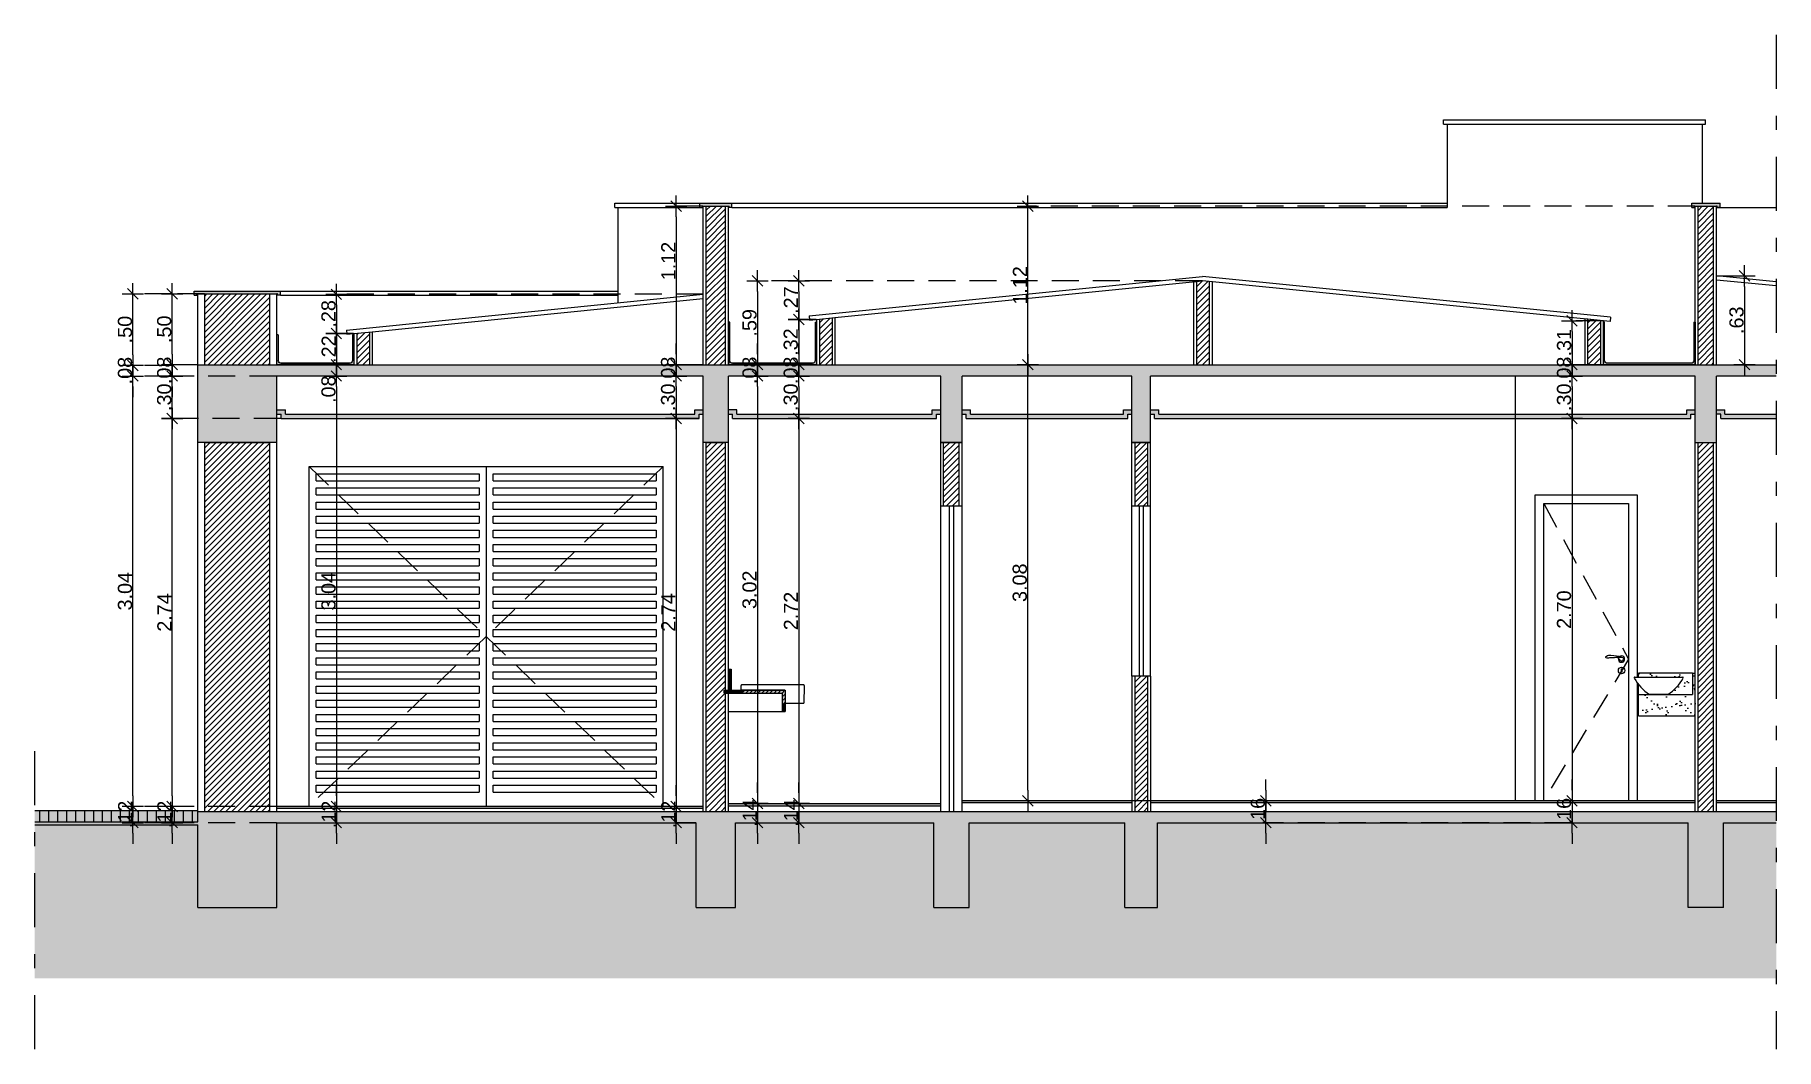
# Model space of a CAD drawing. Header units: millimetres. Extents: x 1999 to 2304, y 1614 to 1800.
# Drawn here: x 2117.6 to 2129.89, y 1614.48 to 1621.65 of the extents above; entities that cross this region are included whole.
import ezdxf

# ---------------------------------------------------------------- set-up
doc = ezdxf.new("R2010")
doc.units = ezdxf.units.MM
doc.header["$LTSCALE"] = 0.03
doc.header["$PDMODE"] = 34
doc.linetypes.add('DASHDOT', pattern=[25.4, 12.7, -6.35, 0, -6.35])
doc.linetypes.add('HIDDEN', pattern=[9.525, 6.35, -3.175])
for name, color, linetype in [('BANCADAS', 5, 'Continuous'), ('COTA', 250, 'Continuous'), ('Esquadrias', 3, 'Continuous'), ('PL09', 9, 'Continuous'), ('PL1', 1, 'Continuous'), ('PL2', 2, 'Continuous'), ('PL250', 250, 'Continuous'), ('PL251', 251, 'Continuous'), ('PL3', 3, 'Continuous'), ('PL4', 4, 'Continuous'), ('PL5', 5, 'Continuous'), ('PL6', 6, 'Continuous'), ('Projeção', 250, 'HIDDEN')]:
    doc.layers.add(name, color=color, linetype=linetype)
doc.styles.get("Standard").update_dxf_attribs({"font": 'arial.ttf'})
doc.dimstyles.new('TICK01', dxfattribs={"dimscale": 0, "dimtxt": 2, "dimasz": 1.5, "dimexe": 0.18, "dimexo": 0.06, "dimgap": 0.09, "dimtad": 1, "dimzin": 4, "dimdsep": 46, "dimtxsty": 'Standard', "dimblk": 'TICK1', "dimcen": 0.09, "dimclrd": 256, "dimclre": 256, "dimclrt": 4, "dimaunit": 1, "dimadec": 0, "dimazin": 0, "dimtfac": 1, "dimtix": 1, "dimtmove": 2, "dimatfit": 3, "dimldrblk": 'TICK1', "dimfxl": 1, "dimtolj": 1, "dimtzin": 12, "dimarcsym": 0})
pattern_1 = [(50, (-43.847, -21.25554), (0.145747735, -0.0127512684), [0.01524, -0.16764]), (355, (-43.847, -21.25554), (-0.028194737, 0.152845476), [0.012192, -0.134112467]), (100.4514447, (-43.83485, -21.2566), (0.117552998, 0.1400942015), [0.012952007, -0.142472196]), (46.1842, (-43.847, -21.2149), (0.216863233, -0.033633862), [0.02286, -0.25146]), (96.635558, (-43.82893, -21.2177), (0.189923307, 0.1979409), [0.019428019, -0.213708487]), (351.184151, (-43.847, -21.2149), (0.189923307, 0.1979409), [0.018287974, -0.201167786]), (21, (-43.82668, -21.22506), (0.121291513, -0.0818121585), [0.01524, -0.16764]), (326, (-43.82668, -21.22506), (0.049441623, 0.147350373), [0.012192, -0.134112]), (71.451445, (-43.81657, -21.23188), (0.1707331354, 0.065538215), [0.012952007, -0.14247195]), (37.5, (-43.847, -21.25554), (0.0024708826, 0.0676440311), [0, -0.1324864, 0, -0.136144, 0, -0.13462]), (7.5, (-43.847, -21.25554), (0.05345573, 0.0801444599), [0, -0.0776224, 0, -0.1294384, 0, -0.051308]), (327.5, (-43.89231, -21.25554), (0.1084724761, -0.0045829952), [0, -0.0508, 0, -0.158496, 0, -0.210312]), (317.5, (-43.91263, -21.25554), (0.118503345, 0.0203411928), [0, -0.06604, 0, -0.1052576, 0, -0.149352])]
pattern_2 = [(45, (-43.846998, -21.25554), (-0.01414213562, 0.01414213562), [])]

msp = doc.modelspace()

# ---------------------------------------------------------------- blocks, each defined once
blk = doc.blocks.new('TICK1')
for p, q in [((-1, 0), (1, 0)), ((0.5, 0.5), (-0.5, -0.5)), ((0, 1), (0, -1))]:
    blk.add_line(p, q)
blk = doc.blocks.new('*D375')
at = {"layer": 'COTA', "lineweight": -2, "transparency": 16777216}
for p, q in [((2118.564, 1616.274), (2118.564, 1616.349)), ((2118.564, 1616.084), (2118.564, 1616.199)), ((2118.564, 1616.009), (2118.564, 1615.934))]:
    blk.add_line(p, q, dxfattribs=at)
at = {"layer": 'COTA', "linetype": 'HIDDEN', "lineweight": -2, "transparency": 16777216}
for p, q in [((2119.301, 1616.199), (2118.555, 1616.199)), ((2119.301, 1616.084), (2118.555, 1616.084))]:
    blk.add_line(p, q, dxfattribs=at)
at = {"layer": 'DEFPOINTS', "color": 0, "transparency": 16777216}
for p in [(2118.564, 1616.199), (2119.304, 1616.199), (2119.304, 1616.084)]:
    blk.add_point(p, dxfattribs=at)
at = {"layer": 'COTA', "lineweight": -2, "transparency": 16777216, "xscale": 0.07500001968783013, "yscale": 0.07500001968783013, "zscale": 0.07500001968783013}
for p, rotation in [((2118.564, 1616.199), 270), ((2118.564, 1616.084), 90)]:
    blk.add_blockref('TICK1', p, dxfattribs=dict(at, rotation=rotation))
at = {"layer": 'COTA', "color": 4, "transparency": 16777216, "insert": (2118.51, 1616.142), "char_height": 0.1, "attachment_point": 5, "rotation": 90}
blk.add_mtext('\\A1;.12', dxfattribs=at)
blk = doc.blocks.new('*D376')
at = {"layer": 'COTA', "linetype": 'HIDDEN', "lineweight": -2, "transparency": 16777216}
for p, q in [((2119.331, 1618.939), (2118.555, 1618.939)), ((2119.301, 1616.199), (2118.555, 1616.199))]:
    blk.add_line(p, q, dxfattribs=at)
at = {"layer": 'COTA', "lineweight": -2, "transparency": 16777216}
blk.add_line((2118.564, 1616.274), (2118.564, 1618.864), dxfattribs=at)
at = {"layer": 'DEFPOINTS', "color": 0, "transparency": 16777216}
for p in [(2118.564, 1618.939), (2119.334, 1618.939), (2119.304, 1616.199)]:
    blk.add_point(p, dxfattribs=at)
at = {"layer": 'COTA', "lineweight": -2, "transparency": 16777216, "xscale": 0.07500001968783013, "yscale": 0.07500001968783013, "zscale": 0.07500001968783013}
for p, rotation in [((2118.564, 1618.939), 90), ((2118.564, 1616.199), 270)]:
    blk.add_blockref('TICK1', p, dxfattribs=dict(at, rotation=rotation))
at = {"layer": 'COTA', "color": 4, "transparency": 16777216, "insert": (2118.51, 1617.569), "char_height": 0.1, "attachment_point": 5, "rotation": 90}
blk.add_mtext('\\A1;2.74', dxfattribs=at)
blk = doc.blocks.new('*D377')
at = {"layer": 'COTA', "linetype": 'HIDDEN', "lineweight": -2, "transparency": 16777216}
for p, q in [((2119.301, 1619.239), (2118.555, 1619.239)), ((2119.331, 1618.939), (2118.555, 1618.939))]:
    blk.add_line(p, q, dxfattribs=at)
at = {"layer": 'COTA', "lineweight": -2, "transparency": 16777216}
blk.add_line((2118.564, 1619.014), (2118.564, 1619.164), dxfattribs=at)
at = {"layer": 'DEFPOINTS', "color": 0, "transparency": 16777216}
for p in [(2118.564, 1619.239), (2119.304, 1619.239), (2119.334, 1618.939)]:
    blk.add_point(p, dxfattribs=at)
at = {"layer": 'COTA', "lineweight": -2, "transparency": 16777216, "xscale": 0.07500001968783013, "yscale": 0.07500001968783013, "zscale": 0.07500001968783013}
for p, rotation in [((2118.564, 1619.239), 90), ((2118.564, 1618.939), 270)]:
    blk.add_blockref('TICK1', p, dxfattribs=dict(at, rotation=rotation))
at = {"layer": 'COTA', "color": 4, "transparency": 16777216, "insert": (2118.509, 1619.089), "char_height": 0.1, "attachment_point": 5, "rotation": 90}
blk.add_mtext('\\A1;.30', dxfattribs=at)
blk = doc.blocks.new('*D378')
at = {"layer": 'COTA', "lineweight": -2, "transparency": 16777216}
for p, q in [((2118.564, 1619.394), (2118.564, 1619.469)), ((2118.564, 1619.239), (2118.564, 1619.319)), ((2118.564, 1619.164), (2118.564, 1619.089))]:
    blk.add_line(p, q, dxfattribs=at)
at = {"layer": 'COTA', "linetype": 'HIDDEN', "lineweight": -2, "transparency": 16777216}
for p, q in [((2118.742, 1619.319), (2118.555, 1619.319)), ((2119.301, 1619.239), (2118.555, 1619.239))]:
    blk.add_line(p, q, dxfattribs=at)
at = {"layer": 'DEFPOINTS', "color": 0, "transparency": 16777216}
for p in [(2118.564, 1619.319), (2118.745, 1619.319), (2119.304, 1619.239)]:
    blk.add_point(p, dxfattribs=at)
at = {"layer": 'COTA', "lineweight": -2, "transparency": 16777216, "xscale": 0.07500001968783013, "yscale": 0.07500001968783013, "zscale": 0.07500001968783013}
for p, rotation in [((2118.564, 1619.319), 270), ((2118.564, 1619.239), 90)]:
    blk.add_blockref('TICK1', p, dxfattribs=dict(at, rotation=rotation))
at = {"layer": 'COTA', "color": 4, "transparency": 16777216, "insert": (2118.509, 1619.279), "char_height": 0.1, "attachment_point": 5, "rotation": 90}
blk.add_mtext('\\A1;.08', dxfattribs=at)
blk = doc.blocks.new('*D379')
at = {"layer": 'COTA', "linetype": 'HIDDEN', "lineweight": -2, "transparency": 16777216}
for p, q in [((2118.792, 1619.819), (2118.555, 1619.819)), ((2118.742, 1619.319), (2118.555, 1619.319))]:
    blk.add_line(p, q, dxfattribs=at)
at = {"layer": 'COTA', "lineweight": -2, "transparency": 16777216}
blk.add_line((2118.564, 1619.394), (2118.564, 1619.744), dxfattribs=at)
at = {"layer": 'DEFPOINTS', "color": 0, "transparency": 16777216}
for p in [(2118.564, 1619.819), (2118.795, 1619.819), (2118.745, 1619.319)]:
    blk.add_point(p, dxfattribs=at)
at = {"layer": 'COTA', "lineweight": -2, "transparency": 16777216, "xscale": 0.07500001968783013, "yscale": 0.07500001968783013, "zscale": 0.07500001968783013}
for p, rotation in [((2118.564, 1619.819), 90), ((2118.564, 1619.319), 270)]:
    blk.add_blockref('TICK1', p, dxfattribs=dict(at, rotation=rotation))
at = {"layer": 'COTA', "color": 4, "transparency": 16777216, "insert": (2118.509, 1619.569), "char_height": 0.1, "attachment_point": 5, "rotation": 90}
blk.add_mtext('\\A1;.50', dxfattribs=at)
blk = doc.blocks.new('*D380')
at = {"layer": 'COTA', "lineweight": -2, "transparency": 16777216}
for p, q in [((2118.287, 1616.274), (2118.287, 1616.349)), ((2118.287, 1616.084), (2118.287, 1616.199)), ((2118.287, 1616.009), (2118.287, 1615.934))]:
    blk.add_line(p, q, dxfattribs=at)
at = {"layer": 'COTA', "linetype": 'HIDDEN', "lineweight": -2, "transparency": 16777216}
for p, q in [((2118.561, 1616.199), (2118.278, 1616.199)), ((2118.561, 1616.084), (2118.278, 1616.084))]:
    blk.add_line(p, q, dxfattribs=at)
at = {"layer": 'DEFPOINTS', "color": 0, "transparency": 16777216}
for p in [(2118.287, 1616.199), (2118.564, 1616.199), (2118.564, 1616.084)]:
    blk.add_point(p, dxfattribs=at)
at = {"layer": 'COTA', "lineweight": -2, "transparency": 16777216, "xscale": 0.07500001968783013, "yscale": 0.07500001968783013, "zscale": 0.07500001968783013}
for p, rotation in [((2118.287, 1616.199), 270), ((2118.287, 1616.084), 90)]:
    blk.add_blockref('TICK1', p, dxfattribs=dict(at, rotation=rotation))
at = {"layer": 'COTA', "color": 4, "transparency": 16777216, "insert": (2118.233, 1616.142), "char_height": 0.1, "attachment_point": 5, "rotation": 90}
blk.add_mtext('\\A1;.12', dxfattribs=at)
blk = doc.blocks.new('*D381')
at = {"layer": 'COTA', "linetype": 'HIDDEN', "lineweight": -2, "transparency": 16777216}
for p, q in [((2118.561, 1619.239), (2118.278, 1619.239)), ((2118.561, 1616.199), (2118.278, 1616.199))]:
    blk.add_line(p, q, dxfattribs=at)
at = {"layer": 'COTA', "lineweight": -2, "transparency": 16777216}
blk.add_line((2118.287, 1616.274), (2118.287, 1619.164), dxfattribs=at)
at = {"layer": 'DEFPOINTS', "color": 0, "transparency": 16777216}
for p in [(2118.287, 1619.239), (2118.564, 1619.239), (2118.564, 1616.199)]:
    blk.add_point(p, dxfattribs=at)
at = {"layer": 'COTA', "lineweight": -2, "transparency": 16777216, "xscale": 0.07500001968783013, "yscale": 0.07500001968783013, "zscale": 0.07500001968783013}
for p, rotation in [((2118.287, 1619.239), 90), ((2118.287, 1616.199), 270)]:
    blk.add_blockref('TICK1', p, dxfattribs=dict(at, rotation=rotation))
at = {"layer": 'COTA', "color": 4, "transparency": 16777216, "insert": (2118.232, 1617.719), "char_height": 0.1, "attachment_point": 5, "rotation": 90}
blk.add_mtext('\\A1;3.04', dxfattribs=at)
blk = doc.blocks.new('*D382')
at = {"layer": 'COTA', "lineweight": -2, "transparency": 16777216}
for p, q in [((2118.287, 1619.389), (2118.287, 1619.464)), ((2118.287, 1619.239), (2118.287, 1619.314)), ((2118.287, 1619.164), (2118.287, 1619.089))]:
    blk.add_line(p, q, dxfattribs=at)
at = {"layer": 'COTA', "linetype": 'HIDDEN', "lineweight": -2, "transparency": 16777216}
for p, q in [((2118.561, 1619.314), (2118.278, 1619.314)), ((2118.561, 1619.239), (2118.278, 1619.239))]:
    blk.add_line(p, q, dxfattribs=at)
at = {"layer": 'DEFPOINTS', "color": 0, "transparency": 16777216}
for p in [(2118.287, 1619.314), (2118.564, 1619.314), (2118.564, 1619.239)]:
    blk.add_point(p, dxfattribs=at)
at = {"layer": 'COTA', "lineweight": -2, "transparency": 16777216, "xscale": 0.07500001968783013, "yscale": 0.07500001968783013, "zscale": 0.07500001968783013}
for p, rotation in [((2118.287, 1619.314), 270), ((2118.287, 1619.239), 90)]:
    blk.add_blockref('TICK1', p, dxfattribs=dict(at, rotation=rotation))
at = {"layer": 'COTA', "color": 4, "transparency": 16777216, "insert": (2118.232, 1619.277), "char_height": 0.1, "attachment_point": 5, "rotation": 90}
blk.add_mtext('\\A1;.08', dxfattribs=at)
blk = doc.blocks.new('*D383')
at = {"layer": 'COTA', "linetype": 'HIDDEN', "lineweight": -2, "transparency": 16777216}
for p, q in [((2118.561, 1619.819), (2118.278, 1619.819)), ((2118.561, 1619.314), (2118.278, 1619.314))]:
    blk.add_line(p, q, dxfattribs=at)
at = {"layer": 'COTA', "lineweight": -2, "transparency": 16777216}
blk.add_line((2118.287, 1619.389), (2118.287, 1619.744), dxfattribs=at)
at = {"layer": 'DEFPOINTS', "color": 0, "transparency": 16777216}
for p in [(2118.287, 1619.819), (2118.564, 1619.819), (2118.564, 1619.314)]:
    blk.add_point(p, dxfattribs=at)
at = {"layer": 'COTA', "lineweight": -2, "transparency": 16777216, "xscale": 0.07500001968783013, "yscale": 0.07500001968783013, "zscale": 0.07500001968783013}
for p, rotation in [((2118.287, 1619.819), 90), ((2118.287, 1619.314), 270)]:
    blk.add_blockref('TICK1', p, dxfattribs=dict(at, rotation=rotation))
at = {"layer": 'COTA', "color": 4, "transparency": 16777216, "insert": (2118.232, 1619.567), "char_height": 0.1, "attachment_point": 5, "rotation": 90}
blk.add_mtext('\\A1;.50', dxfattribs=at)
blk = doc.blocks.new('*D384')
at = {"layer": 'COTA', "linetype": 'HIDDEN', "lineweight": -2, "transparency": 16777216}
for p, q in [((2122.312, 1619.816), (2119.715, 1619.816)), ((2119.845, 1619.539), (2119.715, 1619.539))]:
    blk.add_line(p, q, dxfattribs=at)
at = {"layer": 'COTA', "lineweight": -2, "transparency": 16777216}
blk.add_line((2119.724, 1619.741), (2119.724, 1619.614), dxfattribs=at)
at = {"layer": 'DEFPOINTS', "color": 0, "transparency": 16777216}
for p in [(2122.315, 1619.816), (2119.724, 1619.539), (2119.848, 1619.539)]:
    blk.add_point(p, dxfattribs=at)
at = {"layer": 'COTA', "lineweight": -2, "transparency": 16777216, "xscale": 0.07500001968783013, "yscale": 0.07500001968783013, "zscale": 0.07500001968783013}
for p, rotation in [((2119.724, 1619.816), 90), ((2119.724, 1619.539), 270)]:
    blk.add_blockref('TICK1', p, dxfattribs=dict(at, rotation=rotation))
at = {"layer": 'COTA', "color": 4, "transparency": 16777216, "insert": (2119.669, 1619.678), "char_height": 0.1, "attachment_point": 5, "rotation": 90}
blk.add_mtext('\\A1;.28', dxfattribs=at)
blk = doc.blocks.new('*D385')
at = {"layer": 'COTA', "linetype": 'HIDDEN', "lineweight": -2, "transparency": 16777216}
for p, q in [((2119.845, 1619.539), (2119.715, 1619.539)), ((2119.845, 1619.319), (2119.715, 1619.319))]:
    blk.add_line(p, q, dxfattribs=at)
at = {"layer": 'COTA', "lineweight": -2, "transparency": 16777216}
blk.add_line((2119.724, 1619.464), (2119.724, 1619.394), dxfattribs=at)
at = {"layer": 'DEFPOINTS', "color": 0, "transparency": 16777216}
for p in [(2119.848, 1619.539), (2119.724, 1619.319), (2119.848, 1619.319)]:
    blk.add_point(p, dxfattribs=at)
at = {"layer": 'COTA', "lineweight": -2, "transparency": 16777216, "xscale": 0.07500001968783013, "yscale": 0.07500001968783013, "zscale": 0.07500001968783013}
for p, rotation in [((2119.724, 1619.539), 90), ((2119.724, 1619.319), 270)]:
    blk.add_blockref('TICK1', p, dxfattribs=dict(at, rotation=rotation))
at = {"layer": 'COTA', "color": 4, "transparency": 16777216, "insert": (2119.67, 1619.429), "char_height": 0.1, "attachment_point": 5, "rotation": 90}
blk.add_mtext('\\A1;.22', dxfattribs=at)
blk = doc.blocks.new('*D386')
at = {"layer": 'COTA', "lineweight": -2, "transparency": 16777216}
for p, q in [((2119.724, 1619.394), (2119.724, 1619.469)), ((2119.724, 1619.319), (2119.724, 1619.239)), ((2119.724, 1619.164), (2119.724, 1619.089))]:
    blk.add_line(p, q, dxfattribs=at)
at = {"layer": 'COTA', "linetype": 'HIDDEN', "lineweight": -2, "transparency": 16777216}
for p, q in [((2119.845, 1619.319), (2119.715, 1619.319)), ((2119.727, 1619.239), (2119.733, 1619.239))]:
    blk.add_line(p, q, dxfattribs=at)
at = {"layer": 'DEFPOINTS', "color": 0, "transparency": 16777216}
for p in [(2119.848, 1619.319), (2119.724, 1619.239), (2119.724, 1619.239)]:
    blk.add_point(p, dxfattribs=at)
at = {"layer": 'COTA', "lineweight": -2, "transparency": 16777216, "xscale": 0.07500001968783013, "yscale": 0.07500001968783013, "zscale": 0.07500001968783013}
for p, rotation in [((2119.724, 1619.319), 270), ((2119.724, 1619.239), 90)]:
    blk.add_blockref('TICK1', p, dxfattribs=dict(at, rotation=rotation))
at = {"layer": 'COTA', "color": 4, "transparency": 16777216, "insert": (2119.669, 1619.146), "char_height": 0.1, "attachment_point": 5, "rotation": 90}
blk.add_mtext('\\A1;.08', dxfattribs=at)
blk = doc.blocks.new('*D387')
at = {"layer": 'COTA', "linetype": 'HIDDEN', "lineweight": -2, "transparency": 16777216}
for p, q in [((2119.727, 1619.239), (2119.733, 1619.239)), ((2119.727, 1616.199), (2119.733, 1616.199))]:
    blk.add_line(p, q, dxfattribs=at)
at = {"layer": 'COTA', "lineweight": -2, "transparency": 16777216}
blk.add_line((2119.724, 1619.164), (2119.724, 1616.274), dxfattribs=at)
at = {"layer": 'DEFPOINTS', "color": 0, "transparency": 16777216}
for p in [(2119.724, 1619.239), (2119.724, 1616.199), (2119.724, 1616.199)]:
    blk.add_point(p, dxfattribs=at)
at = {"layer": 'COTA', "lineweight": -2, "transparency": 16777216, "xscale": 0.07500001968783013, "yscale": 0.07500001968783013, "zscale": 0.07500001968783013}
for p, rotation in [((2119.724, 1619.239), 90), ((2119.724, 1616.199), 270)]:
    blk.add_blockref('TICK1', p, dxfattribs=dict(at, rotation=rotation))
at = {"layer": 'COTA', "color": 4, "transparency": 16777216, "insert": (2119.669, 1617.719), "char_height": 0.1, "attachment_point": 5, "rotation": 90}
blk.add_mtext('\\A1;3.04', dxfattribs=at)
blk = doc.blocks.new('*D388')
at = {"layer": 'COTA', "lineweight": -2, "transparency": 16777216}
for p, q in [((2119.724, 1616.274), (2119.724, 1616.349)), ((2119.724, 1616.199), (2119.724, 1616.084)), ((2119.724, 1616.009), (2119.724, 1615.934))]:
    blk.add_line(p, q, dxfattribs=at)
at = {"layer": 'COTA', "linetype": 'HIDDEN', "lineweight": -2, "transparency": 16777216}
for p, q in [((2119.727, 1616.199), (2119.733, 1616.199)), ((2119.727, 1616.084), (2119.733, 1616.084))]:
    blk.add_line(p, q, dxfattribs=at)
at = {"layer": 'DEFPOINTS', "color": 0, "transparency": 16777216}
for p in [(2119.724, 1616.199), (2119.724, 1616.084), (2119.724, 1616.084)]:
    blk.add_point(p, dxfattribs=at)
at = {"layer": 'COTA', "lineweight": -2, "transparency": 16777216, "xscale": 0.07500001968783013, "yscale": 0.07500001968783013, "zscale": 0.07500001968783013}
for p, rotation in [((2119.724, 1616.199), 270), ((2119.724, 1616.084), 90)]:
    blk.add_blockref('TICK1', p, dxfattribs=dict(at, rotation=rotation))
at = {"layer": 'COTA', "color": 4, "transparency": 16777216, "insert": (2119.67, 1616.142), "char_height": 0.1, "attachment_point": 5, "rotation": 90}
blk.add_mtext('\\A1;.12', dxfattribs=at)
blk = doc.blocks.new('*D389')
at = {"layer": 'COTA', "linetype": 'HIDDEN', "lineweight": -2, "transparency": 16777216}
for p, q in [((2122.312, 1620.439), (2122.114, 1620.439)), ((2122.312, 1619.319), (2122.114, 1619.319))]:
    blk.add_line(p, q, dxfattribs=at)
at = {"layer": 'COTA', "lineweight": -2, "transparency": 16777216}
blk.add_line((2122.123, 1620.364), (2122.123, 1619.394), dxfattribs=at)
at = {"layer": 'DEFPOINTS', "color": 0, "transparency": 16777216}
for p in [(2122.315, 1620.439), (2122.123, 1619.319), (2122.315, 1619.319)]:
    blk.add_point(p, dxfattribs=at)
at = {"layer": 'COTA', "lineweight": -2, "transparency": 16777216, "xscale": 0.07500001968783013, "yscale": 0.07500001968783013, "zscale": 0.07500001968783013}
for p, rotation in [((2122.123, 1620.439), 90), ((2122.123, 1619.319), 270)]:
    blk.add_blockref('TICK1', p, dxfattribs=dict(at, rotation=rotation))
at = {"layer": 'COTA', "color": 4, "transparency": 16777216, "insert": (2122.068, 1620.051), "char_height": 0.1, "attachment_point": 5, "rotation": 90}
blk.add_mtext('\\A1;1.12', dxfattribs=at)
blk = doc.blocks.new('*D390')
at = {"layer": 'COTA', "lineweight": -2, "transparency": 16777216}
for p, q in [((2122.123, 1619.394), (2122.123, 1619.469)), ((2122.123, 1619.319), (2122.123, 1619.239)), ((2122.123, 1619.164), (2122.123, 1619.089))]:
    blk.add_line(p, q, dxfattribs=at)
at = {"layer": 'COTA', "linetype": 'HIDDEN', "lineweight": -2, "transparency": 16777216}
for p, q in [((2122.312, 1619.319), (2122.114, 1619.319)), ((2122.312, 1619.239), (2122.114, 1619.239))]:
    blk.add_line(p, q, dxfattribs=at)
at = {"layer": 'DEFPOINTS', "color": 0, "transparency": 16777216}
for p in [(2122.315, 1619.319), (2122.123, 1619.239), (2122.315, 1619.239)]:
    blk.add_point(p, dxfattribs=at)
at = {"layer": 'COTA', "lineweight": -2, "transparency": 16777216, "xscale": 0.07500001968783013, "yscale": 0.07500001968783013, "zscale": 0.07500001968783013}
for p, rotation in [((2122.123, 1619.319), 270), ((2122.123, 1619.239), 90)]:
    blk.add_blockref('TICK1', p, dxfattribs=dict(at, rotation=rotation))
at = {"layer": 'COTA', "color": 4, "transparency": 16777216, "insert": (2122.067, 1619.279), "char_height": 0.1, "attachment_point": 5, "rotation": 90}
blk.add_mtext('\\A1;.08', dxfattribs=at)
blk = doc.blocks.new('*D391')
at = {"layer": 'COTA', "linetype": 'HIDDEN', "lineweight": -2, "transparency": 16777216}
for p, q in [((2122.312, 1619.239), (2122.114, 1619.239)), ((2122.282, 1618.939), (2122.114, 1618.939))]:
    blk.add_line(p, q, dxfattribs=at)
at = {"layer": 'COTA', "lineweight": -2, "transparency": 16777216}
blk.add_line((2122.123, 1619.164), (2122.123, 1619.014), dxfattribs=at)
at = {"layer": 'DEFPOINTS', "color": 0, "transparency": 16777216}
for p in [(2122.315, 1619.239), (2122.123, 1618.939), (2122.285, 1618.939)]:
    blk.add_point(p, dxfattribs=at)
at = {"layer": 'COTA', "lineweight": -2, "transparency": 16777216, "xscale": 0.07500001968783013, "yscale": 0.07500001968783013, "zscale": 0.07500001968783013}
for p, rotation in [((2122.123, 1619.239), 90), ((2122.123, 1618.939), 270)]:
    blk.add_blockref('TICK1', p, dxfattribs=dict(at, rotation=rotation))
at = {"layer": 'COTA', "color": 4, "transparency": 16777216, "insert": (2122.067, 1619.089), "char_height": 0.1, "attachment_point": 5, "rotation": 90}
blk.add_mtext('\\A1;.30', dxfattribs=at)
blk = doc.blocks.new('*D392')
at = {"layer": 'COTA', "linetype": 'HIDDEN', "lineweight": -2, "transparency": 16777216}
for p, q in [((2122.282, 1618.939), (2122.114, 1618.939)), ((2122.312, 1616.199), (2122.114, 1616.199))]:
    blk.add_line(p, q, dxfattribs=at)
at = {"layer": 'COTA', "lineweight": -2, "transparency": 16777216}
blk.add_line((2122.123, 1618.864), (2122.123, 1616.274), dxfattribs=at)
at = {"layer": 'DEFPOINTS', "color": 0, "transparency": 16777216}
for p in [(2122.285, 1618.939), (2122.123, 1616.199), (2122.315, 1616.199)]:
    blk.add_point(p, dxfattribs=at)
at = {"layer": 'COTA', "lineweight": -2, "transparency": 16777216, "xscale": 0.07500001968783013, "yscale": 0.07500001968783013, "zscale": 0.07500001968783013}
for p, rotation in [((2122.123, 1618.939), 90), ((2122.123, 1616.199), 270)]:
    blk.add_blockref('TICK1', p, dxfattribs=dict(at, rotation=rotation))
at = {"layer": 'COTA', "color": 4, "transparency": 16777216, "insert": (2122.068, 1617.569), "char_height": 0.1, "attachment_point": 5, "rotation": 90}
blk.add_mtext('\\A1;2.74', dxfattribs=at)
blk = doc.blocks.new('*D393')
at = {"layer": 'COTA', "lineweight": -2, "transparency": 16777216}
for p, q in [((2122.123, 1616.274), (2122.123, 1616.349)), ((2122.123, 1616.199), (2122.123, 1616.084)), ((2122.123, 1616.009), (2122.123, 1615.934))]:
    blk.add_line(p, q, dxfattribs=at)
at = {"layer": 'COTA', "linetype": 'HIDDEN', "lineweight": -2, "transparency": 16777216}
for p, q in [((2122.312, 1616.199), (2122.114, 1616.199)), ((2122.262, 1616.084), (2122.114, 1616.084))]:
    blk.add_line(p, q, dxfattribs=at)
at = {"layer": 'DEFPOINTS', "color": 0, "transparency": 16777216}
for p in [(2122.315, 1616.199), (2122.123, 1616.084), (2122.265, 1616.084)]:
    blk.add_point(p, dxfattribs=at)
at = {"layer": 'COTA', "lineweight": -2, "transparency": 16777216, "xscale": 0.07500001968783013, "yscale": 0.07500001968783013, "zscale": 0.07500001968783013}
for p, rotation in [((2122.123, 1616.199), 270), ((2122.123, 1616.084), 90)]:
    blk.add_blockref('TICK1', p, dxfattribs=dict(at, rotation=rotation))
at = {"layer": 'COTA', "color": 4, "transparency": 16777216, "insert": (2122.068, 1616.142), "char_height": 0.1, "attachment_point": 5, "rotation": 90}
blk.add_mtext('\\A1;.12', dxfattribs=at)
blk = doc.blocks.new('*D394')
at = {"layer": 'COTA', "linetype": 'HIDDEN', "lineweight": -2, "transparency": 16777216}
for p, q in [((2125.838, 1619.912), (2122.98, 1619.912)), ((2123.112, 1619.639), (2122.98, 1619.639))]:
    blk.add_line(p, q, dxfattribs=at)
at = {"layer": 'COTA', "lineweight": -2, "transparency": 16777216}
blk.add_line((2122.989, 1619.837), (2122.989, 1619.714), dxfattribs=at)
at = {"layer": 'DEFPOINTS', "color": 0, "transparency": 16777216}
for p in [(2125.841, 1619.912), (2122.989, 1619.639), (2123.115, 1619.639)]:
    blk.add_point(p, dxfattribs=at)
at = {"layer": 'COTA', "lineweight": -2, "transparency": 16777216, "xscale": 0.07500001968783013, "yscale": 0.07500001968783013, "zscale": 0.07500001968783013}
for p, rotation in [((2122.989, 1619.912), 90), ((2122.989, 1619.639), 270)]:
    blk.add_blockref('TICK1', p, dxfattribs=dict(at, rotation=rotation))
at = {"layer": 'COTA', "color": 4, "transparency": 16777216, "insert": (2122.934, 1619.775), "char_height": 0.1, "attachment_point": 5, "rotation": 90}
blk.add_mtext('\\A1;.27', dxfattribs=at)
blk = doc.blocks.new('*D395')
at = {"layer": 'COTA', "linetype": 'HIDDEN', "lineweight": -2, "transparency": 16777216}
for p, q in [((2123.112, 1619.639), (2122.98, 1619.639)), ((2123.112, 1619.319), (2122.98, 1619.319))]:
    blk.add_line(p, q, dxfattribs=at)
at = {"layer": 'COTA', "lineweight": -2, "transparency": 16777216}
blk.add_line((2122.989, 1619.564), (2122.989, 1619.394), dxfattribs=at)
at = {"layer": 'DEFPOINTS', "color": 0, "transparency": 16777216}
for p in [(2123.115, 1619.639), (2122.989, 1619.319), (2123.115, 1619.319)]:
    blk.add_point(p, dxfattribs=at)
at = {"layer": 'COTA', "lineweight": -2, "transparency": 16777216, "xscale": 0.07500001968783013, "yscale": 0.07500001968783013, "zscale": 0.07500001968783013}
for p, rotation in [((2122.989, 1619.639), 90), ((2122.989, 1619.319), 270)]:
    blk.add_blockref('TICK1', p, dxfattribs=dict(at, rotation=rotation))
at = {"layer": 'COTA', "color": 4, "transparency": 16777216, "insert": (2122.933, 1619.479), "char_height": 0.1, "attachment_point": 5, "rotation": 90}
blk.add_mtext('\\A1;.32', dxfattribs=at)
blk = doc.blocks.new('*D396')
at = {"layer": 'COTA', "lineweight": -2, "transparency": 16777216}
for p, q in [((2122.989, 1619.394), (2122.989, 1619.469)), ((2122.989, 1619.319), (2122.989, 1619.239)), ((2122.989, 1619.164), (2122.989, 1619.089))]:
    blk.add_line(p, q, dxfattribs=at)
at = {"layer": 'COTA', "linetype": 'HIDDEN', "lineweight": -2, "transparency": 16777216}
for p, q in [((2123.112, 1619.319), (2122.98, 1619.319)), ((2123.109, 1619.239), (2122.98, 1619.239))]:
    blk.add_line(p, q, dxfattribs=at)
at = {"layer": 'DEFPOINTS', "color": 0, "transparency": 16777216}
for p in [(2123.115, 1619.319), (2122.989, 1619.239), (2123.112, 1619.239)]:
    blk.add_point(p, dxfattribs=at)
at = {"layer": 'COTA', "lineweight": -2, "transparency": 16777216, "xscale": 0.07500001968783013, "yscale": 0.07500001968783013, "zscale": 0.07500001968783013}
for p, rotation in [((2122.989, 1619.319), 270), ((2122.989, 1619.239), 90)]:
    blk.add_blockref('TICK1', p, dxfattribs=dict(at, rotation=rotation))
at = {"layer": 'COTA', "color": 4, "transparency": 16777216, "insert": (2122.933, 1619.279), "char_height": 0.1, "attachment_point": 5, "rotation": 90}
blk.add_mtext('\\A1;.08', dxfattribs=at)
blk = doc.blocks.new('*D397')
at = {"layer": 'COTA', "linetype": 'HIDDEN', "lineweight": -2, "transparency": 16777216}
for p, q in [((2123.109, 1619.239), (2122.98, 1619.239)), ((2122.992, 1618.939), (2122.998, 1618.939))]:
    blk.add_line(p, q, dxfattribs=at)
at = {"layer": 'COTA', "lineweight": -2, "transparency": 16777216}
blk.add_line((2122.989, 1619.164), (2122.989, 1619.014), dxfattribs=at)
at = {"layer": 'DEFPOINTS', "color": 0, "transparency": 16777216}
for p in [(2123.112, 1619.239), (2122.989, 1618.939), (2122.989, 1618.939)]:
    blk.add_point(p, dxfattribs=at)
at = {"layer": 'COTA', "lineweight": -2, "transparency": 16777216, "xscale": 0.07500001968783013, "yscale": 0.07500001968783013, "zscale": 0.07500001968783013}
for p, rotation in [((2122.989, 1619.239), 90), ((2122.989, 1618.939), 270)]:
    blk.add_blockref('TICK1', p, dxfattribs=dict(at, rotation=rotation))
at = {"layer": 'COTA', "color": 4, "transparency": 16777216, "insert": (2122.933, 1619.089), "char_height": 0.1, "attachment_point": 5, "rotation": 90}
blk.add_mtext('\\A1;.30', dxfattribs=at)
blk = doc.blocks.new('*D398')
at = {"layer": 'COTA', "lineweight": -2, "transparency": 16777216}
blk.add_line((2122.989, 1618.864), (2122.989, 1616.294), dxfattribs=at)
at = {"layer": 'COTA', "linetype": 'HIDDEN', "lineweight": -2, "transparency": 16777216}
for p, q in [((2122.992, 1618.939), (2122.998, 1618.939)), ((2122.992, 1616.219), (2122.998, 1616.219))]:
    blk.add_line(p, q, dxfattribs=at)
at = {"layer": 'DEFPOINTS', "color": 0, "transparency": 16777216}
for p in [(2122.989, 1618.939), (2122.989, 1616.219), (2122.989, 1616.219)]:
    blk.add_point(p, dxfattribs=at)
at = {"layer": 'COTA', "lineweight": -2, "transparency": 16777216, "xscale": 0.07500001968783013, "yscale": 0.07500001968783013, "zscale": 0.07500001968783013}
for p, rotation in [((2122.989, 1618.939), 90), ((2122.989, 1616.219), 270)]:
    blk.add_blockref('TICK1', p, dxfattribs=dict(at, rotation=rotation))
at = {"layer": 'COTA', "color": 4, "transparency": 16777216, "insert": (2122.934, 1617.579), "char_height": 0.1, "attachment_point": 5, "rotation": 90}
blk.add_mtext('\\A1;2.72', dxfattribs=at)
blk = doc.blocks.new('*D399')
at = {"layer": 'COTA', "lineweight": -2, "transparency": 16777216}
for p, q in [((2122.989, 1616.294), (2122.989, 1616.369)), ((2122.989, 1616.219), (2122.989, 1616.084)), ((2122.989, 1616.009), (2122.989, 1615.934))]:
    blk.add_line(p, q, dxfattribs=at)
at = {"layer": 'COTA', "linetype": 'HIDDEN', "lineweight": -2, "transparency": 16777216}
for p, q in [((2122.992, 1616.219), (2122.998, 1616.219)), ((2122.992, 1616.084), (2122.998, 1616.084))]:
    blk.add_line(p, q, dxfattribs=at)
at = {"layer": 'DEFPOINTS', "color": 0, "transparency": 16777216}
for p in [(2122.989, 1616.219), (2122.989, 1616.084), (2122.989, 1616.084)]:
    blk.add_point(p, dxfattribs=at)
at = {"layer": 'COTA', "lineweight": -2, "transparency": 16777216, "xscale": 0.07500001968783013, "yscale": 0.07500001968783013, "zscale": 0.07500001968783013}
for p, rotation in [((2122.989, 1616.219), 270), ((2122.989, 1616.084), 90)]:
    blk.add_blockref('TICK1', p, dxfattribs=dict(at, rotation=rotation))
at = {"layer": 'COTA', "color": 4, "transparency": 16777216, "insert": (2122.934, 1616.152), "char_height": 0.1, "attachment_point": 5, "rotation": 90}
blk.add_mtext('\\A1;.14', dxfattribs=at)
blk = doc.blocks.new('*D400')
at = {"layer": 'COTA', "linetype": 'HIDDEN', "lineweight": -2, "transparency": 16777216}
for p, q in [((2122.986, 1619.912), (2122.689, 1619.912)), ((2122.986, 1619.319), (2122.689, 1619.319))]:
    blk.add_line(p, q, dxfattribs=at)
at = {"layer": 'COTA', "lineweight": -2, "transparency": 16777216}
blk.add_line((2122.698, 1619.837), (2122.698, 1619.394), dxfattribs=at)
at = {"layer": 'DEFPOINTS', "color": 0, "transparency": 16777216}
for p in [(2122.989, 1619.912), (2122.698, 1619.319), (2122.989, 1619.319)]:
    blk.add_point(p, dxfattribs=at)
at = {"layer": 'COTA', "lineweight": -2, "transparency": 16777216, "xscale": 0.07500001968783013, "yscale": 0.07500001968783013, "zscale": 0.07500001968783013}
for p, rotation in [((2122.698, 1619.912), 90), ((2122.698, 1619.319), 270)]:
    blk.add_blockref('TICK1', p, dxfattribs=dict(at, rotation=rotation))
at = {"layer": 'COTA', "color": 4, "transparency": 16777216, "insert": (2122.642, 1619.615), "char_height": 0.1, "attachment_point": 5, "rotation": 90}
blk.add_mtext('\\A1;.59', dxfattribs=at)
blk = doc.blocks.new('*D401')
at = {"layer": 'COTA', "lineweight": -2, "transparency": 16777216}
for p, q in [((2122.698, 1619.394), (2122.698, 1619.469)), ((2122.698, 1619.319), (2122.698, 1619.239)), ((2122.698, 1619.164), (2122.698, 1619.089))]:
    blk.add_line(p, q, dxfattribs=at)
at = {"layer": 'COTA', "linetype": 'HIDDEN', "lineweight": -2, "transparency": 16777216}
for p, q in [((2122.986, 1619.319), (2122.689, 1619.319)), ((2122.701, 1619.239), (2122.707, 1619.239))]:
    blk.add_line(p, q, dxfattribs=at)
at = {"layer": 'DEFPOINTS', "color": 0, "transparency": 16777216}
for p in [(2122.989, 1619.319), (2122.698, 1619.239), (2122.698, 1619.239)]:
    blk.add_point(p, dxfattribs=at)
at = {"layer": 'COTA', "lineweight": -2, "transparency": 16777216, "xscale": 0.07500001968783013, "yscale": 0.07500001968783013, "zscale": 0.07500001968783013}
for p, rotation in [((2122.698, 1619.319), 270), ((2122.698, 1619.239), 90)]:
    blk.add_blockref('TICK1', p, dxfattribs=dict(at, rotation=rotation))
at = {"layer": 'COTA', "color": 4, "transparency": 16777216, "insert": (2122.642, 1619.279), "char_height": 0.1, "attachment_point": 5, "rotation": 90}
blk.add_mtext('\\A1;.08', dxfattribs=at)
blk = doc.blocks.new('*D402')
at = {"layer": 'COTA', "linetype": 'HIDDEN', "lineweight": -2, "transparency": 16777216}
for p, q in [((2122.701, 1619.239), (2122.707, 1619.239)), ((2122.701, 1616.219), (2122.707, 1616.219))]:
    blk.add_line(p, q, dxfattribs=at)
at = {"layer": 'COTA', "lineweight": -2, "transparency": 16777216}
blk.add_line((2122.698, 1619.164), (2122.698, 1616.294), dxfattribs=at)
at = {"layer": 'DEFPOINTS', "color": 0, "transparency": 16777216}
for p in [(2122.698, 1619.239), (2122.698, 1616.219), (2122.698, 1616.219)]:
    blk.add_point(p, dxfattribs=at)
at = {"layer": 'COTA', "lineweight": -2, "transparency": 16777216, "xscale": 0.07500001968783013, "yscale": 0.07500001968783013, "zscale": 0.07500001968783013}
for p, rotation in [((2122.698, 1619.239), 90), ((2122.698, 1616.219), 270)]:
    blk.add_blockref('TICK1', p, dxfattribs=dict(at, rotation=rotation))
at = {"layer": 'COTA', "color": 4, "transparency": 16777216, "insert": (2122.642, 1617.729), "char_height": 0.1, "attachment_point": 5, "rotation": 90}
blk.add_mtext('\\A1;3.02', dxfattribs=at)
blk = doc.blocks.new('*D403')
at = {"layer": 'COTA', "lineweight": -2, "transparency": 16777216}
for p, q in [((2122.698, 1616.294), (2122.698, 1616.369)), ((2122.698, 1616.219), (2122.698, 1616.084)), ((2122.698, 1616.009), (2122.698, 1615.934))]:
    blk.add_line(p, q, dxfattribs=at)
at = {"layer": 'COTA', "linetype": 'HIDDEN', "lineweight": -2, "transparency": 16777216}
for p, q in [((2122.701, 1616.219), (2122.707, 1616.219)), ((2122.701, 1616.084), (2122.707, 1616.084))]:
    blk.add_line(p, q, dxfattribs=at)
at = {"layer": 'DEFPOINTS', "color": 0, "transparency": 16777216}
for p in [(2122.698, 1616.219), (2122.698, 1616.084), (2122.698, 1616.084)]:
    blk.add_point(p, dxfattribs=at)
at = {"layer": 'COTA', "lineweight": -2, "transparency": 16777216, "xscale": 0.07500001968783013, "yscale": 0.07500001968783013, "zscale": 0.07500001968783013}
for p, rotation in [((2122.698, 1616.219), 270), ((2122.698, 1616.084), 90)]:
    blk.add_blockref('TICK1', p, dxfattribs=dict(at, rotation=rotation))
at = {"layer": 'COTA', "color": 4, "transparency": 16777216, "insert": (2122.643, 1616.152), "char_height": 0.1, "attachment_point": 5, "rotation": 90}
blk.add_mtext('\\A1;.14', dxfattribs=at)
blk = doc.blocks.new('*D404')
at = {"layer": 'COTA', "linetype": 'HIDDEN', "lineweight": -2, "transparency": 16777216}
for p, q in [((2128.666, 1619.629), (2128.44, 1619.629)), ((2128.666, 1619.319), (2128.44, 1619.319))]:
    blk.add_line(p, q, dxfattribs=at)
at = {"layer": 'COTA', "lineweight": -2, "transparency": 16777216}
blk.add_line((2128.449, 1619.554), (2128.449, 1619.394), dxfattribs=at)
at = {"layer": 'DEFPOINTS', "color": 0, "transparency": 16777216}
for p in [(2128.669, 1619.629), (2128.449, 1619.319), (2128.669, 1619.319)]:
    blk.add_point(p, dxfattribs=at)
at = {"layer": 'COTA', "lineweight": -2, "transparency": 16777216, "xscale": 0.07500001968783013, "yscale": 0.07500001968783013, "zscale": 0.07500001968783013}
for p, rotation in [((2128.449, 1619.629), 90), ((2128.449, 1619.319), 270)]:
    blk.add_blockref('TICK1', p, dxfattribs=dict(at, rotation=rotation))
at = {"layer": 'COTA', "color": 4, "transparency": 16777216, "insert": (2128.393, 1619.474), "char_height": 0.1, "attachment_point": 5, "rotation": 90}
blk.add_mtext('\\A1;.31', dxfattribs=at)
blk = doc.blocks.new('*D405')
at = {"layer": 'COTA', "lineweight": -2, "transparency": 16777216}
for p, q in [((2128.449, 1619.394), (2128.449, 1619.469)), ((2128.449, 1619.319), (2128.449, 1619.239)), ((2128.449, 1619.164), (2128.449, 1619.089))]:
    blk.add_line(p, q, dxfattribs=at)
at = {"layer": 'COTA', "linetype": 'HIDDEN', "lineweight": -2, "transparency": 16777216}
for p, q in [((2128.666, 1619.319), (2128.44, 1619.319)), ((2128.452, 1619.239), (2128.458, 1619.239))]:
    blk.add_line(p, q, dxfattribs=at)
at = {"layer": 'DEFPOINTS', "color": 0, "transparency": 16777216}
for p in [(2128.669, 1619.319), (2128.449, 1619.239), (2128.449, 1619.239)]:
    blk.add_point(p, dxfattribs=at)
at = {"layer": 'COTA', "lineweight": -2, "transparency": 16777216, "xscale": 0.07500001968783013, "yscale": 0.07500001968783013, "zscale": 0.07500001968783013}
for p, rotation in [((2128.449, 1619.319), 270), ((2128.449, 1619.239), 90)]:
    blk.add_blockref('TICK1', p, dxfattribs=dict(at, rotation=rotation))
at = {"layer": 'COTA', "color": 4, "transparency": 16777216, "insert": (2128.393, 1619.279), "char_height": 0.1, "attachment_point": 5, "rotation": 90}
blk.add_mtext('\\A1;.08', dxfattribs=at)
blk = doc.blocks.new('*D406')
at = {"layer": 'COTA', "linetype": 'HIDDEN', "lineweight": -2, "transparency": 16777216}
for p, q in [((2128.452, 1619.239), (2128.458, 1619.239)), ((2128.452, 1618.939), (2128.458, 1618.939))]:
    blk.add_line(p, q, dxfattribs=at)
at = {"layer": 'COTA', "lineweight": -2, "transparency": 16777216}
blk.add_line((2128.449, 1619.164), (2128.449, 1619.014), dxfattribs=at)
at = {"layer": 'DEFPOINTS', "color": 0, "transparency": 16777216}
for p in [(2128.449, 1619.239), (2128.449, 1618.939), (2128.449, 1618.939)]:
    blk.add_point(p, dxfattribs=at)
at = {"layer": 'COTA', "lineweight": -2, "transparency": 16777216, "xscale": 0.07500001968783013, "yscale": 0.07500001968783013, "zscale": 0.07500001968783013}
for p, rotation in [((2128.449, 1619.239), 90), ((2128.449, 1618.939), 270)]:
    blk.add_blockref('TICK1', p, dxfattribs=dict(at, rotation=rotation))
at = {"layer": 'COTA', "color": 4, "transparency": 16777216, "insert": (2128.393, 1619.089), "char_height": 0.1, "attachment_point": 5, "rotation": 90}
blk.add_mtext('\\A1;.30', dxfattribs=at)
blk = doc.blocks.new('*D407')
at = {"layer": 'COTA', "lineweight": -2, "transparency": 16777216}
blk.add_line((2128.449, 1618.864), (2128.449, 1616.314), dxfattribs=at)
at = {"layer": 'COTA', "linetype": 'HIDDEN', "lineweight": -2, "transparency": 16777216}
for p, q in [((2128.452, 1618.939), (2128.458, 1618.939)), ((2128.452, 1616.239), (2128.458, 1616.239))]:
    blk.add_line(p, q, dxfattribs=at)
at = {"layer": 'DEFPOINTS', "color": 0, "transparency": 16777216}
for p in [(2128.449, 1618.939), (2128.449, 1616.239), (2128.449, 1616.239)]:
    blk.add_point(p, dxfattribs=at)
at = {"layer": 'COTA', "lineweight": -2, "transparency": 16777216, "xscale": 0.07500001968783013, "yscale": 0.07500001968783013, "zscale": 0.07500001968783013}
for p, rotation in [((2128.449, 1618.939), 90), ((2128.449, 1616.239), 270)]:
    blk.add_blockref('TICK1', p, dxfattribs=dict(at, rotation=rotation))
at = {"layer": 'COTA', "color": 4, "transparency": 16777216, "insert": (2128.393, 1617.589), "char_height": 0.1, "attachment_point": 5, "rotation": 90}
blk.add_mtext('\\A1;2.70', dxfattribs=at)
blk = doc.blocks.new('*D408')
at = {"layer": 'COTA', "lineweight": -2, "transparency": 16777216}
for p, q in [((2128.449, 1616.314), (2128.449, 1616.389)), ((2128.449, 1616.239), (2128.449, 1616.084)), ((2128.449, 1616.009), (2128.449, 1615.934))]:
    blk.add_line(p, q, dxfattribs=at)
at = {"layer": 'COTA', "linetype": 'HIDDEN', "lineweight": -2, "transparency": 16777216}
for p, q in [((2128.452, 1616.239), (2128.458, 1616.239)), ((2128.452, 1616.084), (2128.458, 1616.084))]:
    blk.add_line(p, q, dxfattribs=at)
at = {"layer": 'DEFPOINTS', "color": 0, "transparency": 16777216}
for p in [(2128.449, 1616.239), (2128.449, 1616.084), (2128.449, 1616.084)]:
    blk.add_point(p, dxfattribs=at)
at = {"layer": 'COTA', "lineweight": -2, "transparency": 16777216, "xscale": 0.07500001968783013, "yscale": 0.07500001968783013, "zscale": 0.07500001968783013}
for p, rotation in [((2128.449, 1616.239), 270), ((2128.449, 1616.084), 90)]:
    blk.add_blockref('TICK1', p, dxfattribs=dict(at, rotation=rotation))
at = {"layer": 'COTA', "color": 4, "transparency": 16777216, "insert": (2128.393, 1616.162), "char_height": 0.1, "attachment_point": 5, "rotation": 90}
blk.add_mtext('\\A1;.16', dxfattribs=at)
blk = doc.blocks.new('*D409')
at = {"layer": 'COTA', "lineweight": -2, "transparency": 16777216}
for p, q in [((2126.287, 1616.314), (2126.287, 1616.389)), ((2126.287, 1616.084), (2126.287, 1616.239)), ((2126.287, 1616.009), (2126.287, 1615.934))]:
    blk.add_line(p, q, dxfattribs=at)
at = {"layer": 'COTA', "linetype": 'HIDDEN', "lineweight": -2, "transparency": 16777216}
for p, q in [((2128.443, 1616.239), (2126.278, 1616.239)), ((2128.446, 1616.084), (2126.278, 1616.084))]:
    blk.add_line(p, q, dxfattribs=at)
at = {"layer": 'DEFPOINTS', "color": 0, "transparency": 16777216}
for p in [(2126.287, 1616.239), (2128.446, 1616.239), (2128.449, 1616.084)]:
    blk.add_point(p, dxfattribs=at)
at = {"layer": 'COTA', "lineweight": -2, "transparency": 16777216, "xscale": 0.07500001968783013, "yscale": 0.07500001968783013, "zscale": 0.07500001968783013}
for p, rotation in [((2126.287, 1616.239), 270), ((2126.287, 1616.084), 90)]:
    blk.add_blockref('TICK1', p, dxfattribs=dict(at, rotation=rotation))
at = {"layer": 'COTA', "color": 4, "transparency": 16777216, "insert": (2126.231, 1616.162), "char_height": 0.1, "attachment_point": 5, "rotation": 90}
blk.add_mtext('\\A1;.16', dxfattribs=at)
blk = doc.blocks.new('*D410')
at = {"layer": 'COTA', "linetype": 'HIDDEN', "lineweight": -2, "transparency": 16777216}
for p, q in [((2124.609, 1619.319), (2124.615, 1619.319)), ((2128.443, 1616.239), (2124.597, 1616.239))]:
    blk.add_line(p, q, dxfattribs=at)
at = {"layer": 'COTA', "lineweight": -2, "transparency": 16777216}
blk.add_line((2124.606, 1616.314), (2124.606, 1619.244), dxfattribs=at)
at = {"layer": 'DEFPOINTS', "color": 0, "transparency": 16777216}
for p in [(2124.606, 1619.319), (2124.606, 1619.319), (2128.446, 1616.239)]:
    blk.add_point(p, dxfattribs=at)
at = {"layer": 'COTA', "lineweight": -2, "transparency": 16777216, "xscale": 0.07500001968783013, "yscale": 0.07500001968783013, "zscale": 0.07500001968783013}
for p, rotation in [((2124.606, 1619.319), 90), ((2124.606, 1616.239), 270)]:
    blk.add_blockref('TICK1', p, dxfattribs=dict(at, rotation=rotation))
at = {"layer": 'COTA', "color": 4, "transparency": 16777216, "insert": (2124.55, 1617.779), "char_height": 0.1, "attachment_point": 5, "rotation": 90}
blk.add_mtext('\\A1;3.08', dxfattribs=at)
blk = doc.blocks.new('*D411')
at = {"layer": 'COTA', "linetype": 'HIDDEN', "lineweight": -2, "transparency": 16777216}
for p, q in [((2129.316, 1620.439), (2124.597, 1620.439)), ((2124.609, 1619.319), (2124.615, 1619.319))]:
    blk.add_line(p, q, dxfattribs=at)
at = {"layer": 'COTA', "lineweight": -2, "transparency": 16777216}
blk.add_line((2124.606, 1619.394), (2124.606, 1620.364), dxfattribs=at)
at = {"layer": 'DEFPOINTS', "color": 0, "transparency": 16777216}
for p in [(2124.606, 1620.439), (2129.319, 1620.439), (2124.606, 1619.319)]:
    blk.add_point(p, dxfattribs=at)
at = {"layer": 'COTA', "lineweight": -2, "transparency": 16777216, "xscale": 0.07500001968783013, "yscale": 0.07500001968783013, "zscale": 0.07500001968783013}
for p, rotation in [((2124.606, 1620.439), 90), ((2124.606, 1619.319), 270)]:
    blk.add_blockref('TICK1', p, dxfattribs=dict(at, rotation=rotation))
at = {"layer": 'COTA', "color": 4, "transparency": 16777216, "insert": (2124.551, 1619.879), "char_height": 0.1, "attachment_point": 5, "rotation": 90}
blk.add_mtext('\\A1;1.12', dxfattribs=at)
blk = doc.blocks.new('*D412')
at = {"layer": 'COTA', "linetype": 'HIDDEN', "lineweight": -2, "transparency": 16777216}
for p, q in [((2129.472, 1619.947), (2129.676, 1619.947)), ((2129.472, 1619.319), (2129.676, 1619.319))]:
    blk.add_line(p, q, dxfattribs=at)
at = {"layer": 'COTA', "lineweight": -2, "transparency": 16777216}
blk.add_line((2129.667, 1619.872), (2129.667, 1619.394), dxfattribs=at)
at = {"layer": 'DEFPOINTS', "color": 0, "transparency": 16777216}
for p in [(2129.469, 1619.947), (2129.469, 1619.319), (2129.667, 1619.319)]:
    blk.add_point(p, dxfattribs=at)
at = {"layer": 'COTA', "lineweight": -2, "transparency": 16777216, "xscale": 0.07500001968783013, "yscale": 0.07500001968783013, "zscale": 0.07500001968783013}
for p, rotation in [((2129.667, 1619.947), 90), ((2129.667, 1619.319), 270)]:
    blk.add_blockref('TICK1', p, dxfattribs=dict(at, rotation=rotation))
at = {"layer": 'COTA', "color": 4, "transparency": 16777216, "insert": (2129.611, 1619.633), "char_height": 0.1, "attachment_point": 5, "rotation": 90}
blk.add_mtext('\\A1;.63', dxfattribs=at)

# ---------------------------------------------------------------- dimensions: what is measured, and where the dimension line sits
at = {"layer": 'COTA'}
for base, p1, p2, picture, middle in [((2122.123, 1619.319), (2122.315, 1620.439), (2122.315, 1619.319), '*D389', (2122.068, 1620.051)), ((2119.724, 1619.239), (2119.848, 1619.319), (2119.724, 1619.239), '*D386', (2119.669, 1619.146))]:
    dim = msp.add_linear_dim(base=base, p1=p1, p2=p2, angle=90, dimstyle='TICK01', override={"dimscale": 0.05}, dxfattribs=at)
    dim.commit()
    dim.dimension.update_dxf_attribs({"geometry": picture, "text_midpoint": middle, "dimtype": 160})
for base, p1, p2, picture, middle in [((2124.606, 1620.439), (2124.606, 1619.319), (2129.319, 1620.439), '*D411', (2124.551, 1619.879)), ((2122.698, 1619.319), (2122.989, 1619.912), (2122.989, 1619.319), '*D400', (2122.642, 1619.615)), ((2122.989, 1619.639), (2125.841, 1619.912), (2123.115, 1619.639), '*D394', (2122.934, 1619.775)), ((2129.667, 1619.319), (2129.469, 1619.947), (2129.469, 1619.319), '*D412', (2129.611, 1619.633)), ((2118.28730858, 1619.81916547), (2118.56446454, 1619.31416549), (2118.56446454, 1619.81916547), '*D383', (2118.23175127, 1619.56666548)), ((2118.564, 1619.819), (2118.745, 1619.319), (2118.795, 1619.819), '*D379', (2118.509, 1619.569)), ((2119.724, 1619.539), (2122.315, 1619.816), (2119.848, 1619.539), '*D384', (2119.669, 1619.678)), ((2122.989, 1619.319), (2123.115, 1619.639), (2123.115, 1619.319), '*D395', (2122.933, 1619.479)), ((2128.449, 1619.319), (2128.669, 1619.629), (2128.669, 1619.319), '*D404', (2128.393, 1619.474)), ((2119.724, 1619.319), (2119.848, 1619.539), (2119.848, 1619.319), '*D385', (2119.67, 1619.429)), ((2118.28730858, 1619.31416549), (2118.56446454, 1619.23916547), (2118.56446454, 1619.31416549), '*D382', (2118.23175127, 1619.27666548)), ((2118.564, 1619.319), (2119.304, 1619.239), (2118.745, 1619.319), '*D378', (2118.509, 1619.279)), ((2122.123, 1619.239), (2122.315, 1619.319), (2122.315, 1619.239), '*D390', (2122.067, 1619.279)), ((2122.698, 1619.239), (2122.989, 1619.319), (2122.698, 1619.239), '*D401', (2122.642, 1619.279)), ((2122.989, 1619.239), (2123.115, 1619.319), (2123.112, 1619.239), '*D396', (2122.933, 1619.279)), ((2128.449, 1619.239), (2128.669, 1619.319), (2128.449, 1619.239), '*D405', (2128.393, 1619.279)), ((2124.606, 1619.319), (2128.446, 1616.239), (2124.606, 1619.319), '*D410', (2124.55, 1617.779)), ((2118.287, 1619.239), (2118.564, 1616.199), (2118.564, 1619.239), '*D381', (2118.232, 1617.719)), ((2118.564, 1619.239), (2119.334, 1618.939), (2119.304, 1619.239), '*D377', (2118.509, 1619.089)), ((2119.724, 1616.199), (2119.724, 1619.239), (2119.724, 1616.199), '*D387', (2119.669, 1617.719)), ((2122.123, 1618.939), (2122.315, 1619.239), (2122.285, 1618.939), '*D391', (2122.067, 1619.089)), ((2122.698, 1616.219), (2122.698, 1619.239), (2122.698, 1616.219), '*D402', (2122.642, 1617.729)), ((2122.989, 1618.939), (2123.112, 1619.239), (2122.989, 1618.939), '*D397', (2122.933, 1619.089)), ((2128.449, 1618.939), (2128.449, 1619.239), (2128.449, 1618.939), '*D406', (2128.393, 1619.089)), ((2118.564, 1618.939), (2119.304, 1616.199), (2119.334, 1618.939), '*D376', (2118.51, 1617.569)), ((2122.123, 1616.199), (2122.285, 1618.939), (2122.315, 1616.199), '*D392', (2122.068, 1617.569)), ((2122.989, 1616.219), (2122.989, 1618.939), (2122.989, 1616.219), '*D398', (2122.934, 1617.579)), ((2128.449, 1616.239), (2128.449, 1618.939), (2128.449, 1616.239), '*D407', (2128.393, 1617.589)), ((2122.697621575, 1616.084165472), (2122.697621575, 1616.219165472), (2122.697621575, 1616.084165472), '*D403', (2122.642916922, 1616.151665472)), ((2122.988628039, 1616.084165472), (2122.988628039, 1616.219165472), (2122.988628039, 1616.084165472), '*D399', (2122.933923387, 1616.151665472)), ((2126.286955513, 1616.239165472), (2128.448703003, 1616.084165472), (2128.445703002, 1616.239165472), '*D409', (2126.2313982, 1616.161665472)), ((2128.448703003, 1616.084165472), (2128.448703003, 1616.239165472), (2128.448703003, 1616.084165472), '*D408', (2128.393145689, 1616.161665472)), ((2118.287308582, 1616.199165472), (2118.564464539, 1616.084165472), (2118.564464539, 1616.199165472), '*D380', (2118.23260393, 1616.141665472)), ((2118.564464539, 1616.199165472), (2119.304056361, 1616.084165472), (2119.304056361, 1616.199165472), '*D375', (2118.509759886, 1616.141665472)), ((2119.724321227, 1616.084165472), (2119.724321227, 1616.199165472), (2119.724321227, 1616.084165472), '*D388', (2119.669616574, 1616.141665472)), ((2122.122665675, 1616.084165472), (2122.315056361, 1616.199165472), (2122.265056361, 1616.084165472), '*D393', (2122.067961023, 1616.141665472))]:
    dim = msp.add_linear_dim(base=base, p1=p1, p2=p2, angle=90, dimstyle='TICK01', override={"dimscale": 0.05}, dxfattribs=at)
    dim.commit()
    dim.dimension.update_dxf_attribs({"geometry": picture, "text_midpoint": middle})

# ---------------------------------------------------------------- hatches: boundary and pattern name
at = {"layer": 'BANCADAS'}
h = msp.add_hatch(dxfattribs=at)
h.set_pattern_fill('AR-SAND', color=251, scale=0.002)
h.paths.add_polyline_path([(2129.299, 1617.139), (2128.919, 1617.139), (2128.919, 1617.113), (2129.061, 1617.113), (2129.23, 1617.113, -0.576529), (2129.234, 1617.106, -0.114015), (2129.126, 1616.99), (2129.124, 1616.989), (2129.299, 1616.989)])
h = msp.add_hatch(dxfattribs=at)
h.set_pattern_fill('AR-SAND', color=251, scale=0.002)
h.paths.add_polyline_path([(2129.319, 1617.139), (2129.299, 1617.139), (2129.299, 1616.989), (2128.919, 1616.989), (2128.919, 1616.839), (2129.319, 1616.839)])
at = {"layer": 'PL09'}
h = msp.add_hatch(color=256, dxfattribs=at)
h.dxf.hatch_style = 1
h.paths.add_polyline_path([(2122.517, 1620.459), (2122.29, 1620.459), (2122.29, 1620.429), (2122.31, 1620.429), (2122.31, 1620.439), (2122.315, 1620.439), (2122.465, 1620.439), (2122.497, 1620.439), (2122.497, 1620.429), (2122.517, 1620.429)])
h = msp.add_hatch(color=256, dxfattribs=at)
h.dxf.hatch_style = 1
h.paths.add_polyline_path([(2129.494, 1620.459), (2129.294, 1620.459), (2129.294, 1620.429), (2129.314, 1620.429), (2129.314, 1620.439), (2129.319, 1620.439), (2129.469, 1620.439), (2129.474, 1620.439), (2129.474, 1620.429), (2129.494, 1620.429)])
h = msp.add_hatch(color=256, dxfattribs=at)
h.dxf.hatch_style = 1
h.paths.add_polyline_path([(2122.285, 1618.969), (2122.315, 1618.969), (2122.315, 1619), (2122.255, 1619), (2122.255, 1618.969), (2119.364, 1618.969), (2119.364, 1618.999), (2119.304, 1618.999), (2119.304, 1618.969), (2119.334, 1618.969), (2119.334, 1618.939), (2122.285, 1618.939)])
h = msp.add_hatch(color=256, dxfattribs=at)
h.dxf.hatch_style = 1
h.paths.add_polyline_path([(2123.962, 1618.969), (2123.992, 1618.969), (2123.992, 1619), (2123.932, 1619), (2123.932, 1618.969), (2122.552, 1618.969), (2122.552, 1619), (2122.492, 1619), (2122.492, 1618.969), (2122.522, 1618.969), (2122.522, 1618.939), (2123.962, 1618.939)])
h = msp.add_hatch(color=256, dxfattribs=at)
h.dxf.hatch_style = 1
h.paths.add_polyline_path([(2125.312, 1618.969), (2125.342, 1618.969), (2125.342, 1619), (2125.282, 1619), (2125.282, 1618.969), (2124.202, 1618.969), (2124.202, 1619), (2124.142, 1619), (2124.142, 1618.969), (2124.172, 1618.969), (2124.172, 1618.939), (2125.312, 1618.939)])
h = msp.add_hatch(color=256, dxfattribs=at)
h.dxf.hatch_style = 1
h.paths.add_polyline_path([(2129.289, 1618.969), (2129.319, 1618.969), (2129.319, 1619), (2129.259, 1619), (2129.259, 1618.969), (2125.532, 1618.969), (2125.532, 1619), (2125.472, 1619), (2125.472, 1618.969), (2125.502, 1618.969), (2125.502, 1618.939), (2129.289, 1618.939)])
h = msp.add_hatch(color=256, dxfattribs=at)
h.dxf.hatch_style = 1
h.paths.add_polyline_path([(2129.891, 1618.939), (2129.891, 1618.969), (2129.529, 1618.969), (2129.529, 1619), (2129.469, 1619), (2129.469, 1618.969), (2129.499, 1618.969), (2129.499, 1618.939)])
h = msp.add_hatch(color=256, dxfattribs=at)
h.dxf.hatch_style = 1
h.paths.add_polyline_path([(2122.512, 1617.169), (2122.492, 1617.169), (2122.492, 1617.019), (2122.512, 1617.019)])
h = msp.add_hatch(color=256, dxfattribs=at)
h.dxf.hatch_style = 1
h.paths.add_polyline_path([(2122.472, 1617.019), (2122.462, 1617.019), (2122.462, 1616.999), (2122.472, 1616.999)])
h = msp.add_hatch(color=256, dxfattribs=at)
h.dxf.hatch_style = 1
edge = h.paths.add_edge_path()
edge.add_line((2122.597, 1617.018), (2122.597, 1617.018))
edge.add_arc((2122.596, 1617.018), 0.000968, 3.5068, 7.3546)
edge.add_arc((2122.596, 1617.018), 0.000968, 7.3546, 48.1897)
edge.add_arc((2122.596, 1617.018), 0.000968, 48.1897, 100.97)
edge.add_line((2122.596, 1617.019), (2122.472, 1617.019))
edge.add_line((2122.472, 1617.019), (2122.472, 1616.999))
edge.add_line((2122.472, 1616.999), (2122.597, 1616.999))
edge.add_line((2122.597, 1616.999), (2122.597, 1617.018))
h = msp.add_hatch(color=256, dxfattribs=at)
h.dxf.hatch_style = 1
edge = h.paths.add_edge_path()
edge.add_arc((2122.891, 1617.018), 0.000968, 0, 48.2908)
edge.add_arc((2122.891, 1617.018), 0.000968, 48.2908, 100.97)
edge.add_line((2122.891, 1617.019), (2122.596, 1617.019))
edge.add_arc((2122.596, 1617.018), 0.000968, 48.1897, 100.97, ccw=False)
edge.add_arc((2122.596, 1617.018), 0.000968, 10.5367, 48.1897, ccw=False)
edge.add_line((2122.597, 1617.018), (2122.597, 1617.018))
edge.add_line((2122.597, 1617.018), (2122.597, 1616.999))
edge.add_line((2122.597, 1616.999), (2122.872, 1616.999))
edge.add_line((2122.872, 1616.999), (2122.872, 1616.927))
edge.add_line((2122.872, 1616.927), (2122.891, 1616.927))
edge.add_line((2122.891, 1616.927), (2122.892, 1616.927))
edge.add_line((2122.892, 1616.927), (2122.892, 1617.018))
h = msp.add_hatch(color=256, dxfattribs=at)
h.dxf.hatch_style = 1
h.paths.add_polyline_path([(2122.892, 1616.927), (2122.891, 1616.927), (2122.872, 1616.927), (2122.872, 1616.869), (2122.892, 1616.869)])
h = msp.add_hatch(color=256, dxfattribs=at)
h.dxf.hatch_style = 1
h.paths.add_polyline_path([(2118.745, 1616.169), (2117.595, 1616.169), (2117.595, 1616.089), (2118.745, 1616.089)])
h = msp.add_hatch(color=256, dxfattribs=at)
h.dxf.hatch_style = 1
h.paths.add_polyline_path([(2122.315, 1616.199), (2119.304, 1616.199), (2119.304, 1616.184), (2122.315, 1616.184)])
h = msp.add_hatch(color=256, dxfattribs=at)
h.dxf.hatch_style = 1
h.paths.add_polyline_path([(2123.992, 1616.219), (2122.492, 1616.219), (2122.492, 1616.204), (2123.992, 1616.204)])
h = msp.add_hatch(color=256, dxfattribs=at)
h.dxf.hatch_style = 1
h.paths.add_polyline_path([(2125.342, 1616.239), (2124.142, 1616.239), (2124.142, 1616.224), (2125.342, 1616.224)])
h = msp.add_hatch(color=256, dxfattribs=at)
h.dxf.hatch_style = 1
h.paths.add_polyline_path([(2129.319, 1616.239), (2125.472, 1616.239), (2125.472, 1616.224), (2129.319, 1616.224)])
h = msp.add_hatch(color=256, dxfattribs=at)
h.dxf.hatch_style = 1
h.paths.add_polyline_path([(2129.891, 1616.224), (2129.891, 1616.239), (2129.469, 1616.239), (2129.469, 1616.224)])
at = {"layer": 'PL2'}
h = msp.add_hatch(dxfattribs=at)
h.set_pattern_fill('_USER', color=251, scale=0.03, angle=45, pattern_type=0)
h.set_pattern_definition([(45, (-3.262664, -22.75789), (-0.02121320344, 0.02121320344), [])])
h.paths.add_polyline_path([(2122.475, 1620.439), (2122.338, 1620.439), (2122.335, 1619.319), (2122.472, 1619.319)])
h = msp.add_hatch(dxfattribs=at)
h.set_pattern_fill('_USER', color=251, scale=0.03, angle=45, pattern_type=0)
h.set_pattern_definition([(45, (3.741336, -22.75789), (-0.02121320344, 0.02121320344), [])])
h.paths.add_polyline_path([(2129.449, 1620.439), (2129.339, 1620.439), (2129.339, 1619.319), (2129.449, 1619.319)])
h = msp.add_hatch(color=251, dxfattribs=at)
h.dxf.hatch_style = 1
h.paths.add_polyline_path([(2119.329, 1619.839), (2118.72, 1619.839), (2118.72, 1619.809), (2118.74, 1619.809), (2118.74, 1619.819), (2118.745, 1619.819), (2119.304, 1619.819), (2119.309, 1619.819), (2119.309, 1619.809), (2119.329, 1619.809)])
h = msp.add_hatch(dxfattribs=at)
h.set_pattern_fill('_USER', color=251, scale=0.03, angle=45, pattern_type=0)
h.set_pattern_definition([(45, (-43.846998, -21.03554), (-0.02121320344, 0.02121320344), [])])
h.paths.add_polyline_path([(2119.254, 1619.819), (2118.795, 1619.819), (2118.795, 1619.319), (2119.254, 1619.319)])
h = msp.add_hatch(dxfattribs=at)
h.set_pattern_fill('_USER', color=251, scale=0.03, angle=45, pattern_type=0)
h.set_pattern_definition([(45, (-0.601082, -21.25554), (-0.02121320344, 0.02121320344), [])])
h.paths.add_polyline_path([(2125.887, 1619.907), (2125.797, 1619.907), (2125.797, 1619.319), (2125.887, 1619.319)])
h = msp.add_hatch(color=251, dxfattribs=at)
h.dxf.hatch_style = 1
h.paths.add_polyline_path([(2123.115, 1619.619), (2123.105, 1619.619), (2123.105, 1619.349, -0.414214), (2123.085, 1619.329), (2122.522, 1619.329, -0.414214), (2122.502, 1619.349), (2122.502, 1619.619), (2122.492, 1619.619), (2122.492, 1619.319), (2123.115, 1619.319)])
h = msp.add_hatch(dxfattribs=at)
h.set_pattern_fill('_USER', color=251, scale=0.03, angle=45, pattern_type=0)
h.set_pattern_definition([(45, (-3.262664, -21.25554), (-0.02121320344, 0.02121320344), [])])
h.paths.add_polyline_path([(2123.225, 1619.65), (2123.135, 1619.641), (2123.135, 1619.319), (2123.225, 1619.319)])
h = msp.add_hatch(dxfattribs=at)
h.set_pattern_fill('_USER', color=251, scale=0.03, angle=45, pattern_type=0)
h.set_pattern_definition([(45, (0.762272, -21.25554), (-0.02121320344, 0.02121320344), [])])
h.paths.add_polyline_path([(2128.558, 1619.64), (2128.648, 1619.631), (2128.649, 1619.319), (2128.559, 1619.319)])
h = msp.add_hatch(color=251, dxfattribs=at)
h.dxf.hatch_style = 1
h.paths.add_polyline_path([(2128.679, 1619.349), (2128.679, 1619.619), (2128.669, 1619.619), (2128.669, 1619.319), (2129.319, 1619.319), (2129.319, 1619.619), (2129.309, 1619.619), (2129.309, 1619.349), (2129.303, 1619.335), (2129.289, 1619.329), (2128.699, 1619.329, -0.414214)])
h = msp.add_hatch(color=251, dxfattribs=at)
h.dxf.hatch_style = 1
h.paths.add_polyline_path([(2119.848, 1619.529), (2119.838, 1619.529), (2119.838, 1619.349, -0.414214), (2119.818, 1619.329), (2119.334, 1619.329, -0.414214), (2119.314, 1619.349), (2119.314, 1619.529), (2119.304, 1619.529), (2119.304, 1619.319), (2119.848, 1619.319)])
h = msp.add_hatch(dxfattribs=at)
h.set_pattern_fill('_USER', color=251, scale=0.03, angle=45, pattern_type=0)
h.set_pattern_definition([(45, (-6.529664, -21.25554), (-0.02121320344, 0.02121320344), [])])
h.paths.add_polyline_path([(2119.958, 1619.55), (2119.868, 1619.541), (2119.868, 1619.319), (2119.958, 1619.319)])
h = msp.add_hatch(dxfattribs=at)
h.set_pattern_fill('_USER', color=251, scale=0.03, angle=45, pattern_type=0)
h.set_pattern_definition([(45, (-50.413998, -22.90554), (-0.02121320344, 0.02121320344), [])])
h.paths.add_polyline_path([(2119.254, 1618.769), (2118.795, 1618.769), (2118.795, 1616.164), (2119.254, 1616.164)])
h = msp.add_hatch(dxfattribs=at)
h.set_pattern_fill('_USER', color=251, scale=0.03, angle=45, pattern_type=0)
h.set_pattern_definition([(45, (-46.873998, -22.90554), (-0.02121320344, 0.02121320344), [])])
h.paths.add_polyline_path([(2122.472, 1618.769), (2122.335, 1618.769), (2122.335, 1616.164), (2122.472, 1616.164)])
h = msp.add_hatch(dxfattribs=at)
h.set_pattern_fill('_USER', color=251, scale=0.03, angle=45, pattern_type=0)
h.set_pattern_definition([(45, (24.874576, -22.75789), (-0.02121320344, 0.02121320344), [])])
h.paths.add_polyline_path([(2124.122, 1618.772), (2124.012, 1618.772), (2124.012, 1618.319), (2124.122, 1618.319)])
h = msp.add_hatch(dxfattribs=at)
h.set_pattern_fill('_USER', color=251, scale=0.03, angle=45, pattern_type=0)
h.set_pattern_definition([(45, (-43.846998, -21.25554), (-0.02121320344, 0.02121320344), [])])
h.paths.add_polyline_path([(2125.452, 1618.769), (2125.362, 1618.769), (2125.362, 1618.319), (2125.452, 1618.319)])
h = msp.add_hatch(dxfattribs=at)
h.set_pattern_fill('_USER', color=251, scale=0.03, angle=45, pattern_type=0)
h.set_pattern_definition([(45, (-39.869998, -22.90554), (-0.02121320344, 0.02121320344), [])])
h.paths.add_polyline_path([(2129.449, 1618.769), (2129.339, 1618.769), (2129.339, 1616.164), (2129.449, 1616.164)])
h = msp.add_hatch(dxfattribs=at)
h.set_pattern_fill('_USER', color=251, scale=0.03, angle=45, pattern_type=0)
h.set_pattern_definition([(45, (-43.846998, -22.90554), (-0.02121320344, 0.02121320344), [])])
h.paths.add_polyline_path([(2125.452, 1617.119), (2125.362, 1617.119), (2125.362, 1616.164), (2125.452, 1616.164)])
at = {"layer": 'PL251'}
h = msp.add_hatch(dxfattribs=at)
h.set_pattern_fill('AR-CONC', color=256, scale=0.0008)
h.set_pattern_definition(pattern_1)
h.paths.add_polyline_path([(2129.891, 1619.239), (2129.891, 1619.319), (2118.745, 1619.319), (2118.745, 1619.239), (2118.745, 1618.769), (2119.304, 1618.769), (2119.304, 1619.239), (2122.315, 1619.239), (2122.315, 1618.769), (2122.492, 1618.769), (2122.492, 1619.239), (2123.992, 1619.239), (2123.992, 1618.769), (2124.142, 1618.769), (2124.142, 1619.239), (2125.342, 1619.239), (2125.342, 1618.769), (2125.472, 1618.769), (2125.472, 1619.239), (2129.319, 1619.239), (2129.319, 1618.769), (2129.469, 1618.769), (2129.469, 1619.239)])
h = msp.add_hatch(dxfattribs=at)
h.set_pattern_fill('ANSI31', color=256, scale=0.02, angle=45)
h.set_pattern_definition([(90, (-43.847, -21.25554), (-0.0635, 7e-18), [])])
h.paths.add_polyline_path([(2118.745, 1616.169), (2117.595, 1616.169), (2117.595, 1616.089), (2118.745, 1616.089)])
h = msp.add_hatch(dxfattribs=at)
h.set_pattern_fill('AR-CONC', color=256, scale=0.0008)
h.set_pattern_definition(pattern_1)
h.paths.add_polyline_path([(2129.891, 1616.084), (2129.891, 1616.164), (2118.745, 1616.164), (2118.745, 1616.089), (2117.595, 1616.089), (2117.595, 1616.069), (2118.745, 1616.069), (2118.745, 1615.484), (2119.304, 1615.484), (2119.304, 1616.084), (2122.265, 1616.084), (2122.265, 1615.484), (2122.542, 1615.484), (2122.542, 1616.084), (2123.942, 1616.084), (2123.942, 1615.484), (2124.192, 1615.484), (2124.192, 1616.084), (2125.292, 1616.084), (2125.292, 1615.484), (2125.522, 1615.484), (2125.522, 1616.084), (2129.269, 1616.084), (2129.269, 1615.484), (2129.519, 1615.484), (2129.519, 1616.084)])
h = msp.add_hatch(dxfattribs=at)
h.set_pattern_fill('EARTH', color=256, scale=0.03, angle=45)
h.set_pattern_definition([(45, (-43.847, -21.25554), (0, 0.269407684), [0.1905, -0.1905]), (45, (-43.89751, -21.20503), (0, 0.269407684), [0.1905, -0.1905]), (45, (-43.94803, -21.15451), (0, 0.269407684), [0.1905, -0.1905]), (135, (-43.94803, -21.12084), (-0.269407684, 0), [0.1905, -0.1905]), (135, (-43.89751, -21.07032), (-0.269407684, 0), [0.1905, -0.1905]), (135, (-43.847, -21.0198), (-0.269407684, 0), [0.1905, -0.1905])])
h.paths.add_polyline_path([(2129.891, 1614.984), (2129.891, 1616.084), (2129.519, 1616.084), (2129.519, 1615.484), (2129.269, 1615.484), (2129.269, 1616.084), (2125.522, 1616.084), (2125.522, 1615.484), (2125.292, 1615.484), (2125.292, 1616.084), (2124.192, 1616.084), (2124.192, 1615.484), (2123.942, 1615.484), (2123.942, 1616.084), (2122.542, 1616.084), (2122.542, 1615.484), (2122.265, 1615.484), (2122.265, 1616.084), (2119.304, 1616.084), (2119.304, 1615.484), (2118.745, 1615.484), (2118.745, 1616.069), (2117.595, 1616.069), (2117.595, 1614.984)])
at = {"layer": 'PL6'}
h = msp.add_hatch(dxfattribs=at)
h.set_pattern_fill('_USER', color=256, scale=0.02, angle=45, pattern_type=0)
h.set_pattern_definition(pattern_2)
h.paths.add_polyline_path([(2122.512, 1617.169), (2122.492, 1617.169), (2122.492, 1617.019), (2122.512, 1617.019)])
h = msp.add_hatch(dxfattribs=at)
h.set_pattern_fill('_USER', color=256, scale=0.02, angle=45, pattern_type=0)
h.set_pattern_definition(pattern_2)
h.paths.add_polyline_path([(2122.892, 1617.019), (2122.472, 1617.019), (2122.472, 1616.999), (2122.872, 1616.999), (2122.872, 1616.869), (2122.892, 1616.869)])

# ---------------------------------------------------------------- linework, layer by layer
at = {"color": 5, "linetype": 'DASHDOT'}
for p, q in [((2129.891, 1621.649), (2129.891, 1614.484)), ((2117.595, 1614.484), (2117.595, 1616.669))]:
    msp.add_line(p, q, dxfattribs=at)
for p, q in [((2122.589, 1617.019), (2122.585, 1617.019)), ((2122.891, 1617.019), (2122.589, 1617.019)), ((2122.597, 1617.018), (2122.597, 1617.018)), ((2122.597, 1617.018), (2122.597, 1617.018)), ((2122.891, 1617.019), (2122.891, 1617.019)), ((2122.891, 1617.019), (2122.891, 1617.019)), ((2122.892, 1617.019), (2122.892, 1617.019)), ((2122.892, 1617.019), (2122.892, 1617.019)), ((2122.892, 1617.018), (2122.892, 1616.929)), ((2122.892, 1617.018), (2122.892, 1617.018)), ((2123.023, 1617.058), (2123.021, 1617.058)), ((2123.028, 1617.053), (2123.025, 1616.929)), ((2122.894, 1616.927), (2122.891, 1616.927)), ((2123.021, 1616.927), (2122.894, 1616.927)), ((2123.023, 1616.927), (2123.021, 1616.927))]:
    msp.add_line(p, q)
for centre, radius, start, end in [((2122.585, 1617.021), 0.00194, 181, 270), ((2122.596, 1617.018), 0.000968, 48.1897, 90), ((2122.596, 1617.018), 0.000968, 7.3546, 48.1897), ((2122.596, 1617.018), 0.000968, 0, 7.3546), ((2122.891, 1617.018), 0.000968, 72, 90), ((2122.891, 1617.018), 0.000968, 48.2908, 72), ((2122.891, 1617.018), 0.000968, 48.9132, 89.9998), ((2122.891, 1617.018), 0.000968, 33.2204, 48.2908), ((2122.891, 1617.018), 0.000968, 9, 31.5), ((2122.891, 1617.018), 0.000968, 31.5116, 48.9018), ((2122.891, 1617.018), 0.000968, 9.0043, 29.2564), ((2122.891, 1617.018), 0.000971, 0.0366, 9.0067), ((2122.891, 1617.018), 0.000968, 0, 9), ((2123.023, 1617.053), 0.00484, 359, 90), ((2122.894, 1616.929), 0.00194, 180, 270), ((2123.023, 1616.929), 0.00194, 270, 359)]:
    msp.add_arc(centre, radius, start, end)
at = {"layer": 'Esquadrias'}
for p, q in [((2124.052, 1618.319), (2124.052, 1616.164)), ((2124.082, 1618.319), (2124.082, 1616.164)), ((2125.392, 1618.319), (2125.392, 1617.119)), ((2125.422, 1618.319), (2125.422, 1617.119))]:
    msp.add_line(p, q, dxfattribs=at)
at = {"layer": 'PL1'}
for p, q in [((2117.595, 1616.069), (2118.745, 1616.069)), ((2118.745, 1615.484), (2118.745, 1616.069)), ((2119.304, 1615.484), (2119.304, 1616.084)), ((2119.304, 1616.084), (2122.265, 1616.084)), ((2122.265, 1615.484), (2122.265, 1616.084)), ((2122.542, 1616.084), (2123.942, 1616.084)), ((2122.542, 1615.484), (2122.542, 1616.084)), ((2123.942, 1615.484), (2123.942, 1616.084)), ((2124.192, 1616.084), (2125.292, 1616.084)), ((2124.192, 1615.484), (2124.192, 1616.084)), ((2125.292, 1615.484), (2125.292, 1616.084)), ((2125.522, 1616.084), (2129.269, 1616.084)), ((2125.522, 1615.484), (2125.522, 1616.084)), ((2129.269, 1615.484), (2129.269, 1616.084)), ((2129.519, 1616.084), (2129.891, 1616.084)), ((2129.519, 1615.484), (2129.519, 1616.084)), ((2118.745, 1615.484), (2119.304, 1615.484)), ((2122.265, 1615.484), (2122.542, 1615.484)), ((2123.942, 1615.484), (2124.192, 1615.484)), ((2125.292, 1615.484), (2125.522, 1615.484)), ((2129.519, 1615.484), (2129.269, 1615.484))]:
    msp.add_line(p, q, dxfattribs=at)
at = {"layer": 'PL2'}
for p, q in [((2122.315, 1619.319), (2122.315, 1620.439)), ((2122.492, 1619.319), (2122.492, 1620.439)), ((2129.319, 1619.319), (2129.319, 1620.439)), ((2129.319, 1620.439), (2129.469, 1620.439)), ((2129.469, 1619.319), (2129.469, 1620.439)), ((2118.745, 1619.819), (2119.304, 1619.819)), ((2118.745, 1619.319), (2118.745, 1619.819)), ((2118.745, 1619.819), (2119.304, 1619.819)), ((2118.745, 1619.819), (2119.304, 1619.819)), ((2119.304, 1619.319), (2119.304, 1619.819)), ((2125.777, 1619.905), (2125.777, 1619.319)), ((2125.907, 1619.905), (2125.907, 1619.319)), ((2122.502, 1619.349), (2122.502, 1619.619)), ((2123.105, 1619.639), (2123.105, 1619.638)), ((2123.105, 1619.619), (2123.115, 1619.619)), ((2123.115, 1619.639), (2123.245, 1619.652)), ((2123.115, 1619.639), (2123.115, 1619.319)), ((2123.245, 1619.652), (2123.245, 1619.319)), ((2128.539, 1619.642), (2128.539, 1619.319)), ((2128.669, 1619.629), (2128.539, 1619.642)), ((2128.669, 1619.629), (2128.669, 1619.319)), ((2128.669, 1619.619), (2128.679, 1619.619)), ((2128.679, 1619.349), (2128.679, 1619.619)), ((2119.848, 1619.539), (2119.978, 1619.552)), ((2119.848, 1619.539), (2119.848, 1619.319)), ((2119.978, 1619.552), (2119.978, 1619.319)), ((2118.745, 1619.319), (2129.891, 1619.319)), ((2118.745, 1619.239), (2118.745, 1619.319)), ((2122.522, 1619.329), (2123.085, 1619.329)), ((2118.745, 1616.089), (2118.745, 1619.239)), ((2119.304, 1616.164), (2119.304, 1619.239)), ((2122.315, 1619.239), (2119.304, 1619.239)), ((2122.315, 1616.164), (2122.315, 1619.239)), ((2122.492, 1617.019), (2122.492, 1619.239)), ((2123.992, 1619.239), (2122.492, 1619.239)), ((2123.992, 1618.769), (2123.992, 1619.239)), ((2124.142, 1618.769), (2124.142, 1619.239)), ((2125.342, 1619.239), (2124.142, 1619.239)), ((2125.342, 1618.769), (2125.342, 1619.239)), ((2125.472, 1618.769), (2125.472, 1619.239)), ((2129.319, 1619.239), (2125.472, 1619.239)), ((2129.319, 1616.164), (2129.319, 1619.239)), ((2129.469, 1616.164), (2129.469, 1619.239)), ((2129.891, 1619.239), (2129.469, 1619.239)), ((2119.304, 1618.769), (2118.745, 1618.769)), ((2122.492, 1618.769), (2122.315, 1618.769)), ((2122.492, 1618.769), (2122.315, 1618.769)), ((2123.992, 1618.769), (2124.142, 1618.769)), ((2124.142, 1618.769), (2123.992, 1618.769)), ((2123.992, 1618.319), (2123.992, 1618.769)), ((2124.142, 1618.319), (2124.142, 1618.769)), ((2125.342, 1618.319), (2125.342, 1618.774)), ((2125.342, 1618.769), (2125.472, 1618.769)), ((2125.472, 1618.769), (2125.342, 1618.769)), ((2125.472, 1618.769), (2125.342, 1618.769)), ((2125.472, 1618.319), (2125.472, 1618.769)), ((2129.319, 1618.769), (2129.469, 1618.769)), ((2124.142, 1618.319), (2123.992, 1618.319)), ((2125.472, 1618.319), (2125.342, 1618.319)), ((2125.472, 1617.119), (2125.342, 1617.119)), ((2125.342, 1617.119), (2125.342, 1616.164)), ((2125.472, 1617.119), (2125.472, 1616.164)), ((2122.492, 1616.164), (2122.492, 1616.999)), ((2118.745, 1616.164), (2129.891, 1616.164)), ((2122.315, 1616.184), (2119.304, 1616.184)), ((2122.492, 1616.204), (2123.992, 1616.204)), ((2125.342, 1616.224), (2124.142, 1616.224)), ((2129.319, 1616.224), (2125.472, 1616.224)), ((2129.891, 1616.224), (2129.469, 1616.224)), ((2117.595, 1616.089), (2118.745, 1616.089))]:
    msp.add_line(p, q, dxfattribs=at)
at = {"layer": 'PL2', "color": 6}
for p, q in [((2122.335, 1619.319), (2122.335, 1620.439)), ((2122.472, 1619.319), (2122.472, 1620.439)), ((2129.339, 1619.319), (2129.339, 1620.439)), ((2129.449, 1619.319), (2129.449, 1620.439)), ((2125.797, 1619.907), (2125.797, 1619.319)), ((2125.887, 1619.907), (2125.887, 1619.319)), ((2123.135, 1619.641), (2123.135, 1619.319)), ((2123.225, 1619.65), (2123.225, 1619.319)), ((2128.559, 1619.64), (2128.559, 1619.319)), ((2128.649, 1619.631), (2128.649, 1619.319)), ((2119.868, 1619.541), (2119.868, 1619.319)), ((2119.958, 1619.55), (2119.958, 1619.319)), ((2124.012, 1618.319), (2124.012, 1618.769)), ((2124.122, 1618.319), (2124.122, 1618.769))]:
    msp.add_line(p, q, dxfattribs=at)
at = {"layer": 'PL250'}
for p, q in [((2127.542, 1621.049), (2129.392, 1621.049)), ((2127.542, 1621.019), (2127.542, 1621.049)), ((2129.392, 1621.018), (2129.392, 1621.049)), ((2127.542, 1621.019), (2129.392, 1621.018)), ((2127.567, 1621.019), (2127.567, 1620.429)), ((2129.367, 1621.018), (2129.367, 1620.459)), ((2122.517, 1620.459), (2127.567, 1620.459)), ((2122.517, 1620.429), (2127.567, 1620.429)), ((2129.469, 1620.429), (2129.891, 1620.429)), ((2119.329, 1619.839), (2121.715, 1619.839)), ((2119.329, 1619.809), (2121.715, 1619.809)), ((2119.532, 1618.599), (2122.032, 1618.599)), ((2119.532, 1616.199), (2119.532, 1618.599)), ((2120.782, 1618.599), (2120.782, 1616.199)), ((2120.832, 1618.6), (2120.832, 1618.599)), ((2122.032, 1616.199), (2122.032, 1618.599)), ((2119.582, 1618.549), (2120.732, 1618.549)), ((2119.582, 1618.499), (2119.582, 1618.549)), ((2119.582, 1618.499), (2120.732, 1618.499)), ((2120.732, 1618.549), (2120.732, 1618.499)), ((2120.832, 1618.549), (2121.982, 1618.549)), ((2120.832, 1618.499), (2120.832, 1618.549)), ((2120.832, 1618.499), (2121.982, 1618.499)), ((2121.982, 1618.549), (2121.982, 1618.499)), ((2119.582, 1618.449), (2120.732, 1618.449)), ((2119.582, 1618.399), (2119.582, 1618.449)), ((2119.582, 1618.399), (2120.732, 1618.399)), ((2119.582, 1618.349), (2120.732, 1618.349)), ((2119.582, 1618.299), (2119.582, 1618.349)), ((2120.732, 1618.449), (2120.732, 1618.399)), ((2120.732, 1618.349), (2120.732, 1618.299)), ((2120.832, 1618.449), (2121.982, 1618.449)), ((2120.832, 1618.399), (2120.832, 1618.449)), ((2120.832, 1618.399), (2121.982, 1618.399)), ((2120.832, 1618.349), (2121.982, 1618.349)), ((2120.832, 1618.299), (2120.832, 1618.349)), ((2121.982, 1618.449), (2121.982, 1618.399)), ((2121.982, 1618.349), (2121.982, 1618.299)), ((2119.582, 1618.299), (2120.732, 1618.299)), ((2119.582, 1618.249), (2120.732, 1618.249)), ((2119.582, 1618.199), (2119.582, 1618.249)), ((2120.732, 1618.249), (2120.732, 1618.199)), ((2120.832, 1618.299), (2121.982, 1618.299)), ((2120.832, 1618.249), (2121.982, 1618.249)), ((2120.832, 1618.199), (2120.832, 1618.249)), ((2121.982, 1618.249), (2121.982, 1618.199)), ((2119.582, 1618.199), (2120.732, 1618.199)), ((2119.582, 1618.149), (2120.732, 1618.149)), ((2119.582, 1618.099), (2119.582, 1618.149)), ((2119.582, 1618.099), (2120.732, 1618.099)), ((2120.732, 1618.149), (2120.732, 1618.099)), ((2120.832, 1618.199), (2121.982, 1618.199)), ((2120.832, 1618.149), (2121.982, 1618.149)), ((2120.832, 1618.099), (2120.832, 1618.149)), ((2120.832, 1618.099), (2121.982, 1618.099)), ((2121.982, 1618.149), (2121.982, 1618.099)), ((2119.582, 1618.049), (2120.732, 1618.049)), ((2119.582, 1617.999), (2119.582, 1618.049)), ((2119.582, 1617.999), (2120.732, 1617.999)), ((2120.732, 1618.049), (2120.732, 1617.999)), ((2120.832, 1618.049), (2121.982, 1618.049)), ((2120.832, 1617.999), (2120.832, 1618.049)), ((2120.832, 1617.999), (2121.982, 1617.999)), ((2121.982, 1618.049), (2121.982, 1617.999)), ((2119.582, 1617.949), (2120.732, 1617.949)), ((2119.582, 1617.899), (2119.582, 1617.949)), ((2119.582, 1617.899), (2120.732, 1617.899)), ((2119.582, 1617.849), (2120.732, 1617.849)), ((2119.582, 1617.799), (2119.582, 1617.849)), ((2120.732, 1617.949), (2120.732, 1617.899)), ((2120.732, 1617.849), (2120.732, 1617.799)), ((2120.832, 1617.949), (2121.982, 1617.949)), ((2120.832, 1617.899), (2120.832, 1617.949)), ((2120.832, 1617.899), (2121.982, 1617.899)), ((2120.832, 1617.849), (2121.982, 1617.849)), ((2120.832, 1617.799), (2120.832, 1617.849)), ((2121.982, 1617.949), (2121.982, 1617.899)), ((2121.982, 1617.849), (2121.982, 1617.799)), ((2119.582, 1617.799), (2120.732, 1617.799)), ((2119.582, 1617.749), (2120.732, 1617.749)), ((2119.582, 1617.699), (2119.582, 1617.749)), ((2120.732, 1617.749), (2120.732, 1617.699)), ((2120.832, 1617.799), (2121.982, 1617.799)), ((2120.832, 1617.749), (2121.982, 1617.749)), ((2120.832, 1617.699), (2120.832, 1617.749)), ((2121.982, 1617.749), (2121.982, 1617.699)), ((2119.582, 1617.699), (2120.732, 1617.699)), ((2119.582, 1617.649), (2120.732, 1617.649)), ((2119.582, 1617.599), (2119.582, 1617.649)), ((2119.582, 1617.599), (2120.732, 1617.599)), ((2120.732, 1617.649), (2120.732, 1617.599)), ((2120.832, 1617.699), (2121.982, 1617.699)), ((2120.832, 1617.649), (2121.982, 1617.649)), ((2120.832, 1617.599), (2120.832, 1617.649)), ((2120.832, 1617.599), (2121.982, 1617.599)), ((2121.982, 1617.649), (2121.982, 1617.599)), ((2119.582, 1617.549), (2120.732, 1617.549)), ((2119.582, 1617.499), (2119.582, 1617.549)), ((2119.582, 1617.499), (2120.732, 1617.499)), ((2120.732, 1617.549), (2120.732, 1617.499)), ((2120.832, 1617.549), (2121.982, 1617.549)), ((2120.832, 1617.499), (2120.832, 1617.549)), ((2120.832, 1617.499), (2121.982, 1617.499)), ((2121.982, 1617.549), (2121.982, 1617.499)), ((2119.582, 1617.449), (2120.732, 1617.449)), ((2119.582, 1617.399), (2119.582, 1617.449)), ((2119.582, 1617.399), (2120.732, 1617.399)), ((2120.732, 1617.449), (2120.732, 1617.399)), ((2120.832, 1617.449), (2121.982, 1617.449)), ((2120.832, 1617.399), (2120.832, 1617.449)), ((2120.832, 1617.399), (2121.982, 1617.399)), ((2121.982, 1617.449), (2121.982, 1617.399)), ((2119.582, 1617.349), (2120.732, 1617.349)), ((2119.582, 1617.299), (2119.582, 1617.349)), ((2119.582, 1617.299), (2120.732, 1617.299)), ((2119.582, 1617.249), (2120.732, 1617.249)), ((2119.582, 1617.199), (2119.582, 1617.249)), ((2120.732, 1617.349), (2120.732, 1617.299)), ((2120.732, 1617.249), (2120.732, 1617.199)), ((2120.832, 1617.349), (2121.982, 1617.349)), ((2120.832, 1617.299), (2120.832, 1617.349)), ((2120.832, 1617.299), (2121.982, 1617.299)), ((2120.832, 1617.249), (2121.982, 1617.249)), ((2120.832, 1617.199), (2120.832, 1617.249)), ((2121.982, 1617.349), (2121.982, 1617.299)), ((2121.982, 1617.249), (2121.982, 1617.199)), ((2119.582, 1617.199), (2120.732, 1617.199)), ((2119.582, 1617.149), (2120.732, 1617.149)), ((2119.582, 1617.099), (2119.582, 1617.149)), ((2120.732, 1617.149), (2120.732, 1617.099)), ((2120.832, 1617.199), (2121.982, 1617.199)), ((2120.832, 1617.149), (2121.982, 1617.149)), ((2120.832, 1617.099), (2120.832, 1617.149)), ((2121.982, 1617.149), (2121.982, 1617.099)), ((2119.582, 1617.099), (2120.732, 1617.099)), ((2119.582, 1617.049), (2120.732, 1617.049)), ((2119.582, 1616.999), (2119.582, 1617.049)), ((2119.582, 1616.999), (2120.732, 1616.999)), ((2120.732, 1617.049), (2120.732, 1616.999)), ((2120.832, 1617.099), (2121.982, 1617.099)), ((2120.832, 1617.049), (2121.982, 1617.049)), ((2120.832, 1616.999), (2120.832, 1617.049)), ((2120.832, 1616.999), (2121.982, 1616.999)), ((2121.982, 1617.049), (2121.982, 1616.999)), ((2119.582, 1616.949), (2120.732, 1616.949)), ((2119.582, 1616.899), (2119.582, 1616.949)), ((2119.582, 1616.899), (2120.732, 1616.899)), ((2120.732, 1616.949), (2120.732, 1616.899)), ((2120.832, 1616.949), (2121.982, 1616.949)), ((2120.832, 1616.899), (2120.832, 1616.949)), ((2120.832, 1616.899), (2121.982, 1616.899)), ((2121.982, 1616.949), (2121.982, 1616.899)), ((2119.582, 1616.849), (2120.732, 1616.849)), ((2119.582, 1616.799), (2119.582, 1616.849)), ((2119.582, 1616.799), (2120.732, 1616.799)), ((2119.582, 1616.749), (2120.732, 1616.749)), ((2119.582, 1616.699), (2119.582, 1616.749)), ((2120.732, 1616.849), (2120.732, 1616.799)), ((2120.732, 1616.749), (2120.732, 1616.699)), ((2120.832, 1616.849), (2121.982, 1616.849)), ((2120.832, 1616.799), (2120.832, 1616.849)), ((2120.832, 1616.799), (2121.982, 1616.799)), ((2120.832, 1616.749), (2121.982, 1616.749)), ((2120.832, 1616.699), (2120.832, 1616.749)), ((2121.982, 1616.849), (2121.982, 1616.799)), ((2121.982, 1616.749), (2121.982, 1616.699)), ((2119.582, 1616.699), (2120.732, 1616.699)), ((2119.582, 1616.649), (2120.732, 1616.649)), ((2119.582, 1616.599), (2119.582, 1616.649)), ((2120.732, 1616.649), (2120.732, 1616.599)), ((2120.832, 1616.699), (2121.982, 1616.699)), ((2120.832, 1616.649), (2121.982, 1616.649)), ((2120.832, 1616.599), (2120.832, 1616.649)), ((2121.982, 1616.649), (2121.982, 1616.599)), ((2119.582, 1616.599), (2120.732, 1616.599)), ((2119.582, 1616.549), (2120.732, 1616.549)), ((2119.582, 1616.499), (2119.582, 1616.549)), ((2119.582, 1616.499), (2120.732, 1616.499)), ((2120.732, 1616.549), (2120.732, 1616.499)), ((2120.832, 1616.599), (2121.982, 1616.599)), ((2120.832, 1616.549), (2121.982, 1616.549)), ((2120.832, 1616.499), (2120.832, 1616.549)), ((2120.832, 1616.499), (2121.982, 1616.499)), ((2121.982, 1616.549), (2121.982, 1616.499)), ((2119.582, 1616.449), (2120.732, 1616.449)), ((2119.582, 1616.399), (2119.582, 1616.449)), ((2119.582, 1616.399), (2120.732, 1616.399)), ((2120.732, 1616.449), (2120.732, 1616.399)), ((2120.832, 1616.449), (2121.982, 1616.449)), ((2120.832, 1616.399), (2120.832, 1616.449)), ((2120.832, 1616.399), (2121.982, 1616.399)), ((2121.982, 1616.449), (2121.982, 1616.399)), ((2119.582, 1616.349), (2120.732, 1616.349)), ((2119.582, 1616.299), (2119.582, 1616.349)), ((2119.582, 1616.299), (2120.732, 1616.299)), ((2120.732, 1616.349), (2120.732, 1616.299)), ((2120.832, 1616.349), (2121.982, 1616.349)), ((2120.832, 1616.299), (2120.832, 1616.349)), ((2120.832, 1616.299), (2121.982, 1616.299)), ((2121.982, 1616.349), (2121.982, 1616.299))]:
    msp.add_line(p, q, dxfattribs=at)
at = {"layer": 'PL3'}
for p, q in [((2122.29, 1620.459), (2122.517, 1620.459)), ((2122.29, 1620.429), (2122.29, 1620.459)), ((2122.29, 1620.429), (2122.31, 1620.429)), ((2122.31, 1620.439), (2122.315, 1620.439)), ((2122.31, 1620.429), (2122.31, 1620.439)), ((2122.315, 1620.439), (2122.497, 1620.439)), ((2122.497, 1620.429), (2122.497, 1620.439)), ((2122.517, 1620.429), (2122.497, 1620.429)), ((2122.517, 1620.429), (2122.517, 1620.459)), ((2129.294, 1620.459), (2129.494, 1620.459)), ((2129.294, 1620.429), (2129.294, 1620.459)), ((2129.294, 1620.429), (2129.314, 1620.429)), ((2129.314, 1620.439), (2129.319, 1620.439)), ((2129.314, 1620.429), (2129.314, 1620.439)), ((2129.474, 1620.439), (2129.469, 1620.439)), ((2129.474, 1620.429), (2129.474, 1620.439)), ((2129.494, 1620.429), (2129.474, 1620.429)), ((2129.494, 1620.429), (2129.494, 1620.459)), ((2123.062, 1619.664), (2125.841, 1619.942)), ((2128.721, 1619.654), (2125.841, 1619.942)), ((2129.891, 1619.905), (2129.469, 1619.947)), ((2118.72, 1619.839), (2119.329, 1619.839)), ((2118.72, 1619.809), (2118.72, 1619.839)), ((2118.74, 1619.819), (2118.745, 1619.819)), ((2118.74, 1619.809), (2118.74, 1619.819)), ((2119.309, 1619.819), (2119.304, 1619.819)), ((2119.309, 1619.809), (2119.309, 1619.819)), ((2119.329, 1619.809), (2119.329, 1619.839)), ((2119.795, 1619.564), (2122.315, 1619.816)), ((2123.245, 1619.652), (2125.841, 1619.912)), ((2128.718, 1619.624), (2125.841, 1619.912)), ((2129.891, 1619.875), (2129.469, 1619.917)), ((2118.72, 1619.809), (2118.74, 1619.809)), ((2119.329, 1619.809), (2119.309, 1619.809)), ((2119.978, 1619.552), (2122.315, 1619.786)), ((2119.795, 1619.564), (2119.798, 1619.534)), ((2122.492, 1619.619), (2122.492, 1619.319)), ((2123.062, 1619.664), (2123.065, 1619.634)), ((2123.065, 1619.634), (2123.115, 1619.639)), ((2123.105, 1619.619), (2123.115, 1619.619)), ((2123.115, 1619.619), (2123.115, 1619.319)), ((2128.669, 1619.619), (2128.669, 1619.319)), ((2128.721, 1619.654), (2128.718, 1619.624)), ((2129.309, 1619.619), (2129.319, 1619.619)), ((2129.319, 1619.619), (2129.319, 1619.319)), ((2119.314, 1619.529), (2119.304, 1619.529)), ((2119.304, 1619.319), (2119.304, 1619.529)), ((2119.314, 1619.529), (2119.314, 1619.349)), ((2119.798, 1619.534), (2119.848, 1619.539)), ((2119.838, 1619.529), (2119.838, 1619.349)), ((2119.848, 1619.529), (2119.838, 1619.529)), ((2119.848, 1619.529), (2119.848, 1619.319)), ((2119.848, 1619.319), (2119.304, 1619.319)), ((2119.334, 1619.329), (2119.818, 1619.329)), ((2123.115, 1619.319), (2122.492, 1619.319)), ((2129.319, 1619.319), (2128.669, 1619.319)), ((2119.304, 1618.999), (2119.364, 1618.999)), ((2119.304, 1618.969), (2119.334, 1618.969)), ((2119.334, 1618.939), (2119.334, 1618.969)), ((2119.364, 1618.969), (2119.364, 1618.999)), ((2119.364, 1618.969), (2122.255, 1618.969)), ((2122.255, 1618.969), (2122.255, 1619)), ((2122.255, 1619), (2122.315, 1619)), ((2122.285, 1618.939), (2122.285, 1618.969)), ((2122.285, 1618.969), (2122.315, 1618.969)), ((2122.552, 1619), (2122.492, 1619)), ((2122.492, 1618.969), (2122.522, 1618.969)), ((2122.522, 1618.939), (2122.522, 1618.969)), ((2122.552, 1618.969), (2122.552, 1619)), ((2122.552, 1618.969), (2123.932, 1618.969)), ((2123.932, 1618.969), (2123.932, 1619)), ((2123.932, 1619), (2123.992, 1619)), ((2123.932, 1619), (2123.992, 1619)), ((2123.962, 1618.939), (2123.962, 1618.969)), ((2123.962, 1618.969), (2123.992, 1618.969)), ((2124.142, 1619), (2124.202, 1619)), ((2124.142, 1619), (2124.202, 1619)), ((2124.142, 1618.969), (2124.172, 1618.969)), ((2124.172, 1618.939), (2124.172, 1618.969)), ((2124.202, 1618.969), (2124.202, 1619)), ((2124.202, 1618.969), (2125.282, 1618.969)), ((2125.282, 1618.969), (2125.282, 1619)), ((2125.282, 1619), (2125.342, 1619)), ((2125.312, 1618.939), (2125.312, 1618.969)), ((2125.312, 1618.969), (2125.342, 1618.969)), ((2125.472, 1619), (2125.532, 1619)), ((2125.472, 1618.969), (2125.502, 1618.969)), ((2125.502, 1618.939), (2125.502, 1618.969)), ((2125.532, 1618.969), (2125.532, 1619)), ((2125.532, 1618.969), (2129.259, 1618.969)), ((2129.259, 1618.969), (2129.259, 1619)), ((2129.259, 1619), (2129.319, 1619)), ((2129.289, 1618.939), (2129.289, 1618.969)), ((2129.289, 1618.969), (2129.319, 1618.969)), ((2129.469, 1619), (2129.529, 1619)), ((2129.499, 1618.969), (2129.469, 1618.969)), ((2129.499, 1618.939), (2129.499, 1618.969)), ((2129.529, 1618.969), (2129.529, 1619)), ((2129.529, 1618.969), (2129.891, 1618.969)), ((2119.334, 1618.939), (2122.285, 1618.939)), ((2122.522, 1618.939), (2123.962, 1618.939)), ((2124.172, 1618.939), (2125.312, 1618.939)), ((2125.502, 1618.939), (2129.289, 1618.939)), ((2129.499, 1618.939), (2129.891, 1618.939)), ((2117.595, 1616.169), (2118.745, 1616.169)), ((2122.315, 1616.199), (2119.304, 1616.199)), ((2122.492, 1616.219), (2123.992, 1616.219)), ((2125.342, 1616.239), (2124.142, 1616.239)), ((2129.319, 1616.239), (2125.472, 1616.239)), ((2129.891, 1616.239), (2129.469, 1616.239))]:
    msp.add_line(p, q, dxfattribs=at)
for points in [[(2123.085, 1619.329), (2122.522, 1619.329, -0.414214), (2122.502, 1619.349), (2122.502, 1619.619), (2122.492, 1619.619)], [(2123.105, 1619.619), (2123.105, 1619.349, -0.414214), (2123.085, 1619.329)], [(2129.289, 1619.329), (2128.699, 1619.329, -0.414214), (2128.679, 1619.349), (2128.679, 1619.619), (2128.669, 1619.619)], [(2129.309, 1619.619), (2129.309, 1619.349, -0.414214), (2129.289, 1619.329)], [(2119.818, 1619.329), (2119.334, 1619.329, -0.414214), (2119.314, 1619.349)], [(2119.838, 1619.349), (2119.838, 1619.349, -0.414214), (2119.818, 1619.329)]]:
    msp.add_lwpolyline(points, format="xyb", dxfattribs=at)
at = {"layer": 'PL4'}
for p, q in [((2123.992, 1616.164), (2123.992, 1618.319)), ((2124.142, 1616.164), (2124.142, 1618.319)), ((2125.342, 1617.119), (2125.342, 1618.319)), ((2125.472, 1617.119), (2125.472, 1618.319)), ((2122.462, 1616.999), (2122.462, 1617.019)), ((2122.462, 1617.019), (2122.892, 1617.019)), ((2122.462, 1616.999), (2122.872, 1616.999)), ((2122.891, 1617.019), (2122.589, 1617.019)), ((2122.872, 1617.019), (2122.872, 1617.019)), ((2122.872, 1616.999), (2122.872, 1616.869)), ((2122.892, 1617.019), (2122.892, 1616.869)), ((2122.892, 1617.018), (2122.892, 1616.929)), ((2122.492, 1616.869), (2122.892, 1616.869))]:
    msp.add_line(p, q, dxfattribs=at)
at = {"layer": 'PL5'}
for p, q in [((2122.492, 1617.169), (2122.512, 1617.169)), ((2122.492, 1617.169), (2122.492, 1617.019)), ((2122.512, 1617.169), (2122.512, 1617.019)), ((2128.892, 1617.113), (2129.061, 1617.113)), ((2129.061, 1617.113), (2129.23, 1617.113)), ((2129.299, 1617.139), (2129.299, 1616.989)), ((2129.299, 1617.139), (2129.319, 1617.139)), ((2122.583, 1617.021), (2122.582, 1617.053)), ((2122.583, 1617.021), (2122.582, 1617.053)), ((2122.583, 1617.021), (2122.582, 1617.053)), ((2122.583, 1617.021), (2122.582, 1617.053)), ((2122.583, 1617.021), (2122.582, 1617.053)), ((2122.583, 1617.021), (2122.582, 1617.053)), ((2122.583, 1617.021), (2122.582, 1617.053)), ((2122.583, 1617.021), (2122.582, 1617.053)), ((2122.583, 1617.021), (2122.582, 1617.053)), ((2122.583, 1617.021), (2122.582, 1617.053)), ((2122.583, 1617.021), (2122.582, 1617.053)), ((2122.583, 1617.021), (2122.582, 1617.053)), ((2122.583, 1617.021), (2122.582, 1617.053)), ((2122.583, 1617.021), (2122.582, 1617.053)), ((2122.583, 1617.021), (2122.582, 1617.053)), ((2122.583, 1617.021), (2122.582, 1617.053)), ((2122.583, 1617.021), (2122.582, 1617.053)), ((2122.583, 1617.021), (2122.582, 1617.053)), ((2122.583, 1617.021), (2122.582, 1617.053)), ((2122.583, 1617.021), (2122.582, 1617.053)), ((2122.583, 1617.021), (2122.582, 1617.053)), ((2122.583, 1617.021), (2122.582, 1617.053)), ((2122.583, 1617.021), (2122.582, 1617.053)), ((2122.583, 1617.021), (2122.582, 1617.053)), ((2122.583, 1617.021), (2122.582, 1617.053)), ((2122.583, 1617.021), (2122.582, 1617.053)), ((2122.583, 1617.021), (2122.582, 1617.053)), ((2122.583, 1617.021), (2122.582, 1617.053)), ((2122.583, 1617.021), (2122.582, 1617.053)), ((2122.583, 1617.021), (2122.582, 1617.053)), ((2122.583, 1617.021), (2122.582, 1617.053)), ((2122.583, 1617.021), (2122.582, 1617.053)), ((2122.583, 1617.021), (2122.582, 1617.053)), ((2122.583, 1617.021), (2122.582, 1617.053)), ((2122.583, 1617.021), (2122.582, 1617.053)), ((2122.583, 1617.021), (2122.582, 1617.053)), ((2122.583, 1617.021), (2122.582, 1617.053)), ((2122.583, 1617.021), (2122.582, 1617.053)), ((2122.583, 1617.021), (2122.582, 1617.053)), ((2122.583, 1617.021), (2122.582, 1617.053)), ((2122.583, 1617.021), (2122.582, 1617.053)), ((2122.583, 1617.021), (2122.582, 1617.053)), ((2122.583, 1617.021), (2122.582, 1617.053)), ((2122.583, 1617.021), (2122.582, 1617.053)), ((2122.583, 1617.021), (2122.582, 1617.053)), ((2122.583, 1617.021), (2122.582, 1617.053)), ((2122.583, 1617.021), (2122.582, 1617.053)), ((2122.583, 1617.021), (2122.582, 1617.053)), ((2122.583, 1617.021), (2122.582, 1617.053)), ((2122.583, 1617.021), (2122.582, 1617.053)), ((2122.583, 1617.021), (2122.582, 1617.053)), ((2122.583, 1617.021), (2122.582, 1617.053)), ((2122.583, 1617.021), (2122.582, 1617.053)), ((2122.583, 1617.021), (2122.582, 1617.053)), ((2122.583, 1617.021), (2122.582, 1617.053)), ((2122.583, 1617.021), (2122.582, 1617.053)), ((2122.583, 1617.021), (2122.582, 1617.053)), ((2122.583, 1617.021), (2122.582, 1617.053)), ((2122.583, 1617.021), (2122.582, 1617.053)), ((2122.583, 1617.021), (2122.582, 1617.053)), ((2122.583, 1617.021), (2122.582, 1617.053)), ((2122.583, 1617.021), (2122.582, 1617.053)), ((2122.583, 1617.021), (2122.582, 1617.053)), ((2122.583, 1617.021), (2122.582, 1617.053)), ((2122.583, 1617.021), (2122.582, 1617.053)), ((2122.583, 1617.021), (2122.582, 1617.053)), ((2122.583, 1617.021), (2122.582, 1617.053)), ((2122.583, 1617.021), (2122.582, 1617.053)), ((2122.583, 1617.021), (2122.582, 1617.053)), ((2122.583, 1617.021), (2122.582, 1617.053)), ((2122.583, 1617.021), (2122.582, 1617.053)), ((2122.583, 1617.021), (2122.582, 1617.053)), ((2122.583, 1617.021), (2122.582, 1617.053)), ((2122.583, 1617.021), (2122.582, 1617.053)), ((2122.583, 1617.021), (2122.582, 1617.053)), ((2122.583, 1617.021), (2122.582, 1617.053)), ((2122.583, 1617.021), (2122.582, 1617.053)), ((2122.583, 1617.021), (2122.582, 1617.053)), ((2122.583, 1617.021), (2122.582, 1617.053)), ((2122.583, 1617.021), (2122.582, 1617.053)), ((2122.583, 1617.021), (2122.582, 1617.053)), ((2122.583, 1617.021), (2122.582, 1617.053)), ((2122.583, 1617.021), (2122.582, 1617.053)), ((2122.583, 1617.021), (2122.582, 1617.053)), ((2122.583, 1617.021), (2122.582, 1617.053)), ((2122.583, 1617.021), (2122.582, 1617.053)), ((2122.583, 1617.021), (2122.582, 1617.053)), ((2122.583, 1617.021), (2122.582, 1617.053)), ((2122.583, 1617.021), (2122.582, 1617.053)), ((2122.583, 1617.021), (2122.582, 1617.053)), ((2122.583, 1617.021), (2122.582, 1617.053)), ((2122.583, 1617.021), (2122.582, 1617.053)), ((2122.583, 1617.021), (2122.582, 1617.053)), ((2122.589, 1617.019), (2122.585, 1617.019)), ((2122.589, 1617.058), (2122.587, 1617.058)), ((2122.589, 1617.058), (2122.587, 1617.058)), ((2122.589, 1617.058), (2122.587, 1617.058)), ((2122.589, 1617.058), (2122.587, 1617.058)), ((2122.589, 1617.058), (2122.587, 1617.058)), ((2122.589, 1617.058), (2122.587, 1617.058)), ((2122.589, 1617.058), (2122.587, 1617.058)), ((2122.589, 1617.058), (2122.587, 1617.058)), ((2122.589, 1617.058), (2122.587, 1617.058)), ((2122.589, 1617.058), (2122.587, 1617.058)), ((2122.589, 1617.058), (2122.587, 1617.058)), ((2122.589, 1617.058), (2122.587, 1617.058)), ((2122.589, 1617.058), (2122.587, 1617.058)), ((2122.589, 1617.058), (2122.587, 1617.058)), ((2122.589, 1617.058), (2122.587, 1617.058)), ((2122.589, 1617.058), (2122.587, 1617.058)), ((2122.589, 1617.058), (2122.587, 1617.058)), ((2122.589, 1617.058), (2122.587, 1617.058)), ((2122.589, 1617.058), (2122.587, 1617.058)), ((2122.589, 1617.058), (2122.587, 1617.058)), ((2122.589, 1617.058), (2122.587, 1617.058)), ((2122.589, 1617.058), (2122.587, 1617.058)), ((2122.589, 1617.058), (2122.587, 1617.058)), ((2122.589, 1617.058), (2122.587, 1617.058)), ((2122.589, 1617.058), (2122.587, 1617.058)), ((2122.589, 1617.058), (2122.587, 1617.058)), ((2122.589, 1617.058), (2122.587, 1617.058)), ((2122.589, 1617.058), (2122.587, 1617.058)), ((2122.589, 1617.058), (2122.587, 1617.058)), ((2122.589, 1617.058), (2122.587, 1617.058)), ((2122.589, 1617.058), (2122.587, 1617.058)), ((2122.589, 1617.058), (2122.587, 1617.058)), ((2122.589, 1617.058), (2122.587, 1617.058)), ((2122.589, 1617.058), (2122.587, 1617.058)), ((2122.589, 1617.058), (2122.587, 1617.058)), ((2122.589, 1617.058), (2122.587, 1617.058)), ((2122.589, 1617.058), (2122.587, 1617.058)), ((2122.589, 1617.058), (2122.587, 1617.058)), ((2122.589, 1617.058), (2122.587, 1617.058)), ((2122.589, 1617.058), (2122.587, 1617.058)), ((2122.589, 1617.058), (2122.587, 1617.058)), ((2122.589, 1617.058), (2122.587, 1617.058)), ((2122.589, 1617.058), (2122.587, 1617.058)), ((2122.589, 1617.058), (2122.587, 1617.058)), ((2122.589, 1617.058), (2122.587, 1617.058)), ((2122.589, 1617.058), (2122.587, 1617.058)), ((2122.589, 1617.058), (2122.587, 1617.058)), ((2122.589, 1617.058), (2122.587, 1617.058)), ((2122.589, 1617.058), (2122.587, 1617.058)), ((2122.589, 1617.058), (2122.587, 1617.058)), ((2122.589, 1617.058), (2122.587, 1617.058)), ((2122.589, 1617.058), (2122.587, 1617.058)), ((2122.589, 1617.058), (2122.587, 1617.058)), ((2122.589, 1617.058), (2122.587, 1617.058)), ((2122.589, 1617.058), (2122.587, 1617.058)), ((2122.589, 1617.058), (2122.587, 1617.058)), ((2122.589, 1617.058), (2122.587, 1617.058)), ((2122.589, 1617.058), (2122.587, 1617.058)), ((2122.589, 1617.058), (2122.587, 1617.058)), ((2122.589, 1617.058), (2122.587, 1617.058)), ((2122.589, 1617.058), (2122.587, 1617.058)), ((2122.589, 1617.058), (2122.587, 1617.058)), ((2122.589, 1617.058), (2122.587, 1617.058)), ((2122.589, 1617.058), (2122.587, 1617.058)), ((2122.589, 1617.058), (2122.587, 1617.058)), ((2122.589, 1617.058), (2122.587, 1617.058)), ((2122.589, 1617.058), (2122.587, 1617.058)), ((2122.589, 1617.058), (2122.587, 1617.058)), ((2122.589, 1617.058), (2122.587, 1617.058)), ((2122.589, 1617.058), (2122.587, 1617.058)), ((2122.589, 1617.058), (2122.587, 1617.058)), ((2122.589, 1617.058), (2122.587, 1617.058)), ((2122.589, 1617.058), (2122.587, 1617.058)), ((2122.589, 1617.058), (2122.587, 1617.058)), ((2122.589, 1617.058), (2122.587, 1617.058)), ((2122.589, 1617.058), (2122.587, 1617.058)), ((2122.589, 1617.058), (2122.587, 1617.058)), ((2122.589, 1617.058), (2122.587, 1617.058)), ((2122.589, 1617.058), (2122.587, 1617.058)), ((2122.589, 1617.058), (2122.587, 1617.058)), ((2122.589, 1617.058), (2122.587, 1617.058)), ((2122.589, 1617.058), (2122.587, 1617.058)), ((2122.589, 1617.058), (2122.587, 1617.058)), ((2122.589, 1617.058), (2122.587, 1617.058)), ((2122.589, 1617.058), (2122.587, 1617.058)), ((2122.589, 1617.058), (2122.587, 1617.058)), ((2122.589, 1617.058), (2122.587, 1617.058)), ((2122.589, 1617.058), (2122.587, 1617.058)), ((2122.589, 1617.058), (2122.587, 1617.058)), ((2122.589, 1617.058), (2122.587, 1617.058)), ((2122.589, 1617.058), (2122.587, 1617.058)), ((2122.589, 1617.058), (2122.587, 1617.058)), ((2122.589, 1617.058), (2122.587, 1617.058)), ((2123.021, 1617.058), (2122.589, 1617.058)), ((2123.021, 1617.058), (2122.589, 1617.058)), ((2123.021, 1617.058), (2122.589, 1617.058)), ((2123.021, 1617.058), (2122.589, 1617.058)), ((2123.021, 1617.058), (2122.589, 1617.058)), ((2123.021, 1617.058), (2122.589, 1617.058)), ((2123.021, 1617.058), (2122.589, 1617.058)), ((2123.021, 1617.058), (2122.589, 1617.058)), ((2123.021, 1617.058), (2122.589, 1617.058)), ((2123.021, 1617.058), (2122.589, 1617.058)), ((2123.021, 1617.058), (2122.589, 1617.058)), ((2123.021, 1617.058), (2122.589, 1617.058)), ((2123.021, 1617.058), (2122.589, 1617.058)), ((2123.021, 1617.058), (2122.589, 1617.058)), ((2123.021, 1617.058), (2122.589, 1617.058)), ((2123.021, 1617.058), (2122.589, 1617.058)), ((2123.021, 1617.058), (2122.589, 1617.058)), ((2123.021, 1617.058), (2122.589, 1617.058)), ((2123.021, 1617.058), (2122.589, 1617.058)), ((2123.021, 1617.058), (2122.589, 1617.058)), ((2123.021, 1617.058), (2122.589, 1617.058)), ((2123.021, 1617.058), (2122.589, 1617.058)), ((2123.021, 1617.058), (2122.589, 1617.058)), ((2123.021, 1617.058), (2122.589, 1617.058)), ((2123.021, 1617.058), (2122.589, 1617.058)), ((2123.021, 1617.058), (2122.589, 1617.058)), ((2123.021, 1617.058), (2122.589, 1617.058)), ((2123.021, 1617.058), (2122.589, 1617.058)), ((2123.021, 1617.058), (2122.589, 1617.058)), ((2123.021, 1617.058), (2122.589, 1617.058)), ((2123.021, 1617.058), (2122.589, 1617.058)), ((2123.021, 1617.058), (2122.589, 1617.058)), ((2123.021, 1617.058), (2122.589, 1617.058)), ((2123.021, 1617.058), (2122.589, 1617.058)), ((2123.021, 1617.058), (2122.589, 1617.058)), ((2123.021, 1617.058), (2122.589, 1617.058)), ((2123.021, 1617.058), (2122.589, 1617.058)), ((2123.021, 1617.058), (2122.589, 1617.058)), ((2123.021, 1617.058), (2122.589, 1617.058)), ((2123.021, 1617.058), (2122.589, 1617.058)), ((2123.021, 1617.058), (2122.589, 1617.058)), ((2123.021, 1617.058), (2122.589, 1617.058)), ((2123.021, 1617.058), (2122.589, 1617.058)), ((2123.021, 1617.058), (2122.589, 1617.058)), ((2123.021, 1617.058), (2122.589, 1617.058)), ((2123.021, 1617.058), (2122.589, 1617.058)), ((2123.021, 1617.058), (2122.589, 1617.058)), ((2123.021, 1617.058), (2122.589, 1617.058)), ((2123.021, 1617.058), (2122.589, 1617.058)), ((2123.021, 1617.058), (2122.589, 1617.058)), ((2123.021, 1617.058), (2122.589, 1617.058)), ((2123.021, 1617.058), (2122.589, 1617.058)), ((2123.021, 1617.058), (2122.589, 1617.058)), ((2123.021, 1617.058), (2122.589, 1617.058)), ((2123.021, 1617.058), (2122.589, 1617.058)), ((2123.021, 1617.058), (2122.589, 1617.058)), ((2123.021, 1617.058), (2122.589, 1617.058)), ((2123.021, 1617.058), (2122.589, 1617.058)), ((2123.021, 1617.058), (2122.589, 1617.058)), ((2123.021, 1617.058), (2122.589, 1617.058)), ((2123.021, 1617.058), (2122.589, 1617.058)), ((2123.021, 1617.058), (2122.589, 1617.058)), ((2123.021, 1617.058), (2122.589, 1617.058)), ((2123.021, 1617.058), (2122.589, 1617.058)), ((2123.021, 1617.058), (2122.589, 1617.058)), ((2123.021, 1617.058), (2122.589, 1617.058)), ((2123.021, 1617.058), (2122.589, 1617.058)), ((2123.021, 1617.058), (2122.589, 1617.058)), ((2123.021, 1617.058), (2122.589, 1617.058)), ((2123.021, 1617.058), (2122.589, 1617.058)), ((2123.021, 1617.058), (2122.589, 1617.058)), ((2123.021, 1617.058), (2122.589, 1617.058)), ((2123.021, 1617.058), (2122.589, 1617.058)), ((2123.021, 1617.058), (2122.589, 1617.058)), ((2123.021, 1617.058), (2122.589, 1617.058)), ((2123.021, 1617.058), (2122.589, 1617.058)), ((2123.021, 1617.058), (2122.589, 1617.058)), ((2123.021, 1617.058), (2122.589, 1617.058)), ((2123.021, 1617.058), (2122.589, 1617.058)), ((2123.021, 1617.058), (2122.589, 1617.058)), ((2123.021, 1617.058), (2122.589, 1617.058)), ((2123.021, 1617.058), (2122.589, 1617.058)), ((2123.021, 1617.058), (2122.589, 1617.058)), ((2123.021, 1617.058), (2122.589, 1617.058)), ((2123.021, 1617.058), (2122.589, 1617.058)), ((2123.021, 1617.058), (2122.589, 1617.058)), ((2123.021, 1617.058), (2122.589, 1617.058)), ((2123.021, 1617.058), (2122.589, 1617.058)), ((2123.021, 1617.058), (2122.589, 1617.058)), ((2123.021, 1617.058), (2122.589, 1617.058)), ((2123.021, 1617.058), (2122.589, 1617.058)), ((2123.021, 1617.058), (2122.589, 1617.058)), ((2123.021, 1617.058), (2122.589, 1617.058)), ((2122.891, 1617.019), (2122.891, 1617.019)), ((2123.023, 1617.058), (2123.021, 1617.058)), ((2123.023, 1617.058), (2123.021, 1617.058)), ((2123.023, 1617.058), (2123.021, 1617.058)), ((2123.023, 1617.058), (2123.021, 1617.058)), ((2123.023, 1617.058), (2123.021, 1617.058)), ((2123.023, 1617.058), (2123.021, 1617.058)), ((2123.023, 1617.058), (2123.021, 1617.058)), ((2123.023, 1617.058), (2123.021, 1617.058)), ((2123.023, 1617.058), (2123.021, 1617.058)), ((2123.023, 1617.058), (2123.021, 1617.058)), ((2123.023, 1617.058), (2123.021, 1617.058)), ((2123.023, 1617.058), (2123.021, 1617.058)), ((2123.023, 1617.058), (2123.021, 1617.058)), ((2123.023, 1617.058), (2123.021, 1617.058)), ((2123.023, 1617.058), (2123.021, 1617.058)), ((2123.023, 1617.058), (2123.021, 1617.058)), ((2123.023, 1617.058), (2123.021, 1617.058)), ((2123.023, 1617.058), (2123.021, 1617.058)), ((2123.023, 1617.058), (2123.021, 1617.058)), ((2123.023, 1617.058), (2123.021, 1617.058)), ((2123.023, 1617.058), (2123.021, 1617.058)), ((2123.023, 1617.058), (2123.021, 1617.058)), ((2123.023, 1617.058), (2123.021, 1617.058)), ((2123.023, 1617.058), (2123.021, 1617.058)), ((2123.023, 1617.058), (2123.021, 1617.058)), ((2123.023, 1617.058), (2123.021, 1617.058)), ((2123.023, 1617.058), (2123.021, 1617.058)), ((2123.023, 1617.058), (2123.021, 1617.058)), ((2123.023, 1617.058), (2123.021, 1617.058)), ((2123.023, 1617.058), (2123.021, 1617.058)), ((2123.023, 1617.058), (2123.021, 1617.058)), ((2123.023, 1617.058), (2123.021, 1617.058)), ((2123.023, 1617.058), (2123.021, 1617.058)), ((2123.023, 1617.058), (2123.021, 1617.058)), ((2123.023, 1617.058), (2123.021, 1617.058)), ((2123.023, 1617.058), (2123.021, 1617.058)), ((2123.023, 1617.058), (2123.021, 1617.058)), ((2123.023, 1617.058), (2123.021, 1617.058)), ((2123.023, 1617.058), (2123.021, 1617.058)), ((2123.023, 1617.058), (2123.021, 1617.058)), ((2123.023, 1617.058), (2123.021, 1617.058)), ((2123.023, 1617.058), (2123.021, 1617.058)), ((2123.023, 1617.058), (2123.021, 1617.058)), ((2123.023, 1617.058), (2123.021, 1617.058)), ((2123.023, 1617.058), (2123.021, 1617.058)), ((2123.023, 1617.058), (2123.021, 1617.058)), ((2123.023, 1617.058), (2123.021, 1617.058)), ((2123.023, 1617.058), (2123.021, 1617.058)), ((2123.023, 1617.058), (2123.021, 1617.058)), ((2123.023, 1617.058), (2123.021, 1617.058)), ((2123.023, 1617.058), (2123.021, 1617.058)), ((2123.023, 1617.058), (2123.021, 1617.058)), ((2123.023, 1617.058), (2123.021, 1617.058)), ((2123.023, 1617.058), (2123.021, 1617.058)), ((2123.023, 1617.058), (2123.021, 1617.058)), ((2123.023, 1617.058), (2123.021, 1617.058)), ((2123.023, 1617.058), (2123.021, 1617.058)), ((2123.023, 1617.058), (2123.021, 1617.058)), ((2123.023, 1617.058), (2123.021, 1617.058)), ((2123.023, 1617.058), (2123.021, 1617.058)), ((2123.023, 1617.058), (2123.021, 1617.058)), ((2123.023, 1617.058), (2123.021, 1617.058)), ((2123.023, 1617.058), (2123.021, 1617.058)), ((2123.023, 1617.058), (2123.021, 1617.058)), ((2123.023, 1617.058), (2123.021, 1617.058)), ((2123.023, 1617.058), (2123.021, 1617.058)), ((2123.023, 1617.058), (2123.021, 1617.058)), ((2123.023, 1617.058), (2123.021, 1617.058)), ((2123.023, 1617.058), (2123.021, 1617.058)), ((2123.023, 1617.058), (2123.021, 1617.058)), ((2123.023, 1617.058), (2123.021, 1617.058)), ((2123.023, 1617.058), (2123.021, 1617.058)), ((2123.023, 1617.058), (2123.021, 1617.058)), ((2123.023, 1617.058), (2123.021, 1617.058)), ((2123.023, 1617.058), (2123.021, 1617.058)), ((2123.023, 1617.058), (2123.021, 1617.058)), ((2123.023, 1617.058), (2123.021, 1617.058)), ((2123.023, 1617.058), (2123.021, 1617.058)), ((2123.023, 1617.058), (2123.021, 1617.058)), ((2123.023, 1617.058), (2123.021, 1617.058)), ((2123.023, 1617.058), (2123.021, 1617.058)), ((2123.023, 1617.058), (2123.021, 1617.058)), ((2123.023, 1617.058), (2123.021, 1617.058)), ((2123.023, 1617.058), (2123.021, 1617.058)), ((2123.023, 1617.058), (2123.021, 1617.058)), ((2123.023, 1617.058), (2123.021, 1617.058)), ((2123.023, 1617.058), (2123.021, 1617.058)), ((2123.023, 1617.058), (2123.021, 1617.058)), ((2123.023, 1617.058), (2123.021, 1617.058)), ((2123.023, 1617.058), (2123.021, 1617.058)), ((2123.023, 1617.058), (2123.021, 1617.058)), ((2123.023, 1617.058), (2123.021, 1617.058)), ((2123.028, 1617.053), (2123.025, 1616.929)), ((2123.028, 1617.053), (2123.025, 1616.929)), ((2123.028, 1617.053), (2123.025, 1616.929)), ((2123.028, 1617.053), (2123.025, 1616.929)), ((2123.028, 1617.053), (2123.025, 1616.929)), ((2123.028, 1617.053), (2123.025, 1616.929)), ((2123.028, 1617.053), (2123.025, 1616.929)), ((2123.028, 1617.053), (2123.025, 1616.929)), ((2123.028, 1617.053), (2123.025, 1616.929)), ((2123.028, 1617.053), (2123.025, 1616.929)), ((2123.028, 1617.053), (2123.025, 1616.929)), ((2123.028, 1617.053), (2123.025, 1616.929)), ((2123.028, 1617.053), (2123.025, 1616.929)), ((2123.028, 1617.053), (2123.025, 1616.929)), ((2123.028, 1617.053), (2123.025, 1616.929)), ((2123.028, 1617.053), (2123.025, 1616.929)), ((2123.028, 1617.053), (2123.025, 1616.929)), ((2123.028, 1617.053), (2123.025, 1616.929)), ((2123.028, 1617.053), (2123.025, 1616.929)), ((2123.028, 1617.053), (2123.025, 1616.929)), ((2123.028, 1617.053), (2123.025, 1616.929)), ((2123.028, 1617.053), (2123.025, 1616.929)), ((2123.028, 1617.053), (2123.025, 1616.929)), ((2123.028, 1617.053), (2123.025, 1616.929)), ((2123.028, 1617.053), (2123.025, 1616.929)), ((2123.028, 1617.053), (2123.025, 1616.929)), ((2123.028, 1617.053), (2123.025, 1616.929)), ((2123.028, 1617.053), (2123.025, 1616.929)), ((2123.028, 1617.053), (2123.025, 1616.929)), ((2123.028, 1617.053), (2123.025, 1616.929)), ((2123.028, 1617.053), (2123.025, 1616.929)), ((2123.028, 1617.053), (2123.025, 1616.929)), ((2123.028, 1617.053), (2123.025, 1616.929)), ((2123.028, 1617.053), (2123.025, 1616.929)), ((2123.028, 1617.053), (2123.025, 1616.929)), ((2123.028, 1617.053), (2123.025, 1616.929)), ((2123.028, 1617.053), (2123.025, 1616.929)), ((2123.028, 1617.053), (2123.025, 1616.929)), ((2123.028, 1617.053), (2123.025, 1616.929)), ((2123.028, 1617.053), (2123.025, 1616.929)), ((2123.028, 1617.053), (2123.025, 1616.929)), ((2123.028, 1617.053), (2123.025, 1616.929)), ((2123.028, 1617.053), (2123.025, 1616.929)), ((2123.028, 1617.053), (2123.025, 1616.929)), ((2123.028, 1617.053), (2123.025, 1616.929)), ((2123.028, 1617.053), (2123.025, 1616.929)), ((2123.028, 1617.053), (2123.025, 1616.929)), ((2123.028, 1617.053), (2123.025, 1616.929)), ((2123.028, 1617.053), (2123.025, 1616.929)), ((2123.028, 1617.053), (2123.025, 1616.929)), ((2123.028, 1617.053), (2123.025, 1616.929)), ((2123.028, 1617.053), (2123.025, 1616.929)), ((2123.028, 1617.053), (2123.025, 1616.929)), ((2123.028, 1617.053), (2123.025, 1616.929)), ((2123.028, 1617.053), (2123.025, 1616.929)), ((2123.028, 1617.053), (2123.025, 1616.929)), ((2123.028, 1617.053), (2123.025, 1616.929)), ((2123.028, 1617.053), (2123.025, 1616.929)), ((2123.028, 1617.053), (2123.025, 1616.929)), ((2123.028, 1617.053), (2123.025, 1616.929)), ((2123.028, 1617.053), (2123.025, 1616.929)), ((2123.028, 1617.053), (2123.025, 1616.929)), ((2123.028, 1617.053), (2123.025, 1616.929)), ((2123.028, 1617.053), (2123.025, 1616.929)), ((2123.028, 1617.053), (2123.025, 1616.929)), ((2123.028, 1617.053), (2123.025, 1616.929)), ((2123.028, 1617.053), (2123.025, 1616.929)), ((2123.028, 1617.053), (2123.025, 1616.929)), ((2123.028, 1617.053), (2123.025, 1616.929)), ((2123.028, 1617.053), (2123.025, 1616.929)), ((2123.028, 1617.053), (2123.025, 1616.929)), ((2123.028, 1617.053), (2123.025, 1616.929)), ((2123.028, 1617.053), (2123.025, 1616.929)), ((2123.028, 1617.053), (2123.025, 1616.929)), ((2123.028, 1617.053), (2123.025, 1616.929)), ((2123.028, 1617.053), (2123.025, 1616.929)), ((2123.028, 1617.053), (2123.025, 1616.929)), ((2123.028, 1617.053), (2123.025, 1616.929)), ((2123.028, 1617.053), (2123.025, 1616.929)), ((2123.028, 1617.053), (2123.025, 1616.929)), ((2123.028, 1617.053), (2123.025, 1616.929)), ((2123.028, 1617.053), (2123.025, 1616.929)), ((2123.028, 1617.053), (2123.025, 1616.929)), ((2123.028, 1617.053), (2123.025, 1616.929)), ((2123.028, 1617.053), (2123.025, 1616.929)), ((2123.028, 1617.053), (2123.025, 1616.929)), ((2123.028, 1617.053), (2123.025, 1616.929)), ((2123.028, 1617.053), (2123.025, 1616.929)), ((2123.028, 1617.053), (2123.025, 1616.929)), ((2123.028, 1617.053), (2123.025, 1616.929)), ((2123.028, 1617.053), (2123.025, 1616.929)), ((2123.028, 1617.053), (2123.025, 1616.929)), ((2128.919, 1616.839), (2128.919, 1616.989)), ((2128.919, 1616.989), (2129.299, 1616.989)), ((2129.061, 1616.989), (2128.998, 1616.989)), ((2129.124, 1616.989), (2129.061, 1616.989)), ((2123.021, 1616.927), (2122.894, 1616.927)), ((2123.021, 1616.927), (2122.894, 1616.927)), ((2123.021, 1616.927), (2122.894, 1616.927)), ((2123.021, 1616.927), (2122.894, 1616.927)), ((2123.021, 1616.927), (2122.894, 1616.927)), ((2123.021, 1616.927), (2122.894, 1616.927)), ((2123.021, 1616.927), (2122.894, 1616.927)), ((2123.021, 1616.927), (2122.894, 1616.927)), ((2123.021, 1616.927), (2122.894, 1616.927)), ((2123.021, 1616.927), (2122.894, 1616.927)), ((2123.021, 1616.927), (2122.894, 1616.927)), ((2123.021, 1616.927), (2122.894, 1616.927)), ((2123.021, 1616.927), (2122.894, 1616.927)), ((2123.021, 1616.927), (2122.894, 1616.927)), ((2123.021, 1616.927), (2122.894, 1616.927)), ((2123.021, 1616.927), (2122.894, 1616.927)), ((2123.021, 1616.927), (2122.894, 1616.927)), ((2123.021, 1616.927), (2122.894, 1616.927)), ((2123.021, 1616.927), (2122.894, 1616.927)), ((2123.021, 1616.927), (2122.894, 1616.927)), ((2123.021, 1616.927), (2122.894, 1616.927)), ((2123.021, 1616.927), (2122.894, 1616.927)), ((2123.021, 1616.927), (2122.894, 1616.927)), ((2123.021, 1616.927), (2122.894, 1616.927)), ((2123.021, 1616.927), (2122.894, 1616.927)), ((2123.021, 1616.927), (2122.894, 1616.927)), ((2123.021, 1616.927), (2122.894, 1616.927)), ((2123.021, 1616.927), (2122.894, 1616.927)), ((2123.021, 1616.927), (2122.894, 1616.927)), ((2123.021, 1616.927), (2122.894, 1616.927)), ((2123.021, 1616.927), (2122.894, 1616.927)), ((2123.021, 1616.927), (2122.894, 1616.927)), ((2123.021, 1616.927), (2122.894, 1616.927)), ((2123.021, 1616.927), (2122.894, 1616.927)), ((2123.021, 1616.927), (2122.894, 1616.927)), ((2123.021, 1616.927), (2122.894, 1616.927)), ((2123.021, 1616.927), (2122.894, 1616.927)), ((2123.021, 1616.927), (2122.894, 1616.927)), ((2123.021, 1616.927), (2122.894, 1616.927)), ((2123.021, 1616.927), (2122.894, 1616.927)), ((2123.021, 1616.927), (2122.894, 1616.927)), ((2123.021, 1616.927), (2122.894, 1616.927)), ((2123.021, 1616.927), (2122.894, 1616.927)), ((2123.021, 1616.927), (2122.894, 1616.927)), ((2123.021, 1616.927), (2122.894, 1616.927)), ((2123.021, 1616.927), (2122.894, 1616.927)), ((2123.021, 1616.927), (2122.894, 1616.927)), ((2123.021, 1616.927), (2122.894, 1616.927)), ((2123.021, 1616.927), (2122.894, 1616.927)), ((2123.021, 1616.927), (2122.894, 1616.927)), ((2123.021, 1616.927), (2122.894, 1616.927)), ((2123.021, 1616.927), (2122.894, 1616.927)), ((2123.021, 1616.927), (2122.894, 1616.927)), ((2123.021, 1616.927), (2122.894, 1616.927)), ((2123.021, 1616.927), (2122.894, 1616.927)), ((2123.021, 1616.927), (2122.894, 1616.927)), ((2123.021, 1616.927), (2122.894, 1616.927)), ((2123.021, 1616.927), (2122.894, 1616.927)), ((2123.021, 1616.927), (2122.894, 1616.927)), ((2123.021, 1616.927), (2122.894, 1616.927)), ((2123.021, 1616.927), (2122.894, 1616.927)), ((2123.021, 1616.927), (2122.894, 1616.927)), ((2123.021, 1616.927), (2122.894, 1616.927)), ((2123.021, 1616.927), (2122.894, 1616.927)), ((2123.021, 1616.927), (2122.894, 1616.927)), ((2123.021, 1616.927), (2122.894, 1616.927)), ((2123.021, 1616.927), (2122.894, 1616.927)), ((2123.021, 1616.927), (2122.894, 1616.927)), ((2123.021, 1616.927), (2122.894, 1616.927)), ((2123.021, 1616.927), (2122.894, 1616.927)), ((2123.021, 1616.927), (2122.894, 1616.927)), ((2123.021, 1616.927), (2122.894, 1616.927)), ((2123.021, 1616.927), (2122.894, 1616.927)), ((2123.021, 1616.927), (2122.894, 1616.927)), ((2123.021, 1616.927), (2122.894, 1616.927)), ((2123.021, 1616.927), (2122.894, 1616.927)), ((2123.021, 1616.927), (2122.894, 1616.927)), ((2123.021, 1616.927), (2122.894, 1616.927)), ((2123.021, 1616.927), (2122.894, 1616.927)), ((2123.021, 1616.927), (2122.894, 1616.927)), ((2123.021, 1616.927), (2122.894, 1616.927)), ((2123.021, 1616.927), (2122.894, 1616.927)), ((2123.021, 1616.927), (2122.894, 1616.927)), ((2123.021, 1616.927), (2122.894, 1616.927)), ((2123.021, 1616.927), (2122.894, 1616.927)), ((2123.021, 1616.927), (2122.894, 1616.927)), ((2123.021, 1616.927), (2122.894, 1616.927)), ((2123.021, 1616.927), (2122.894, 1616.927)), ((2123.021, 1616.927), (2122.894, 1616.927)), ((2123.021, 1616.927), (2122.894, 1616.927)), ((2123.021, 1616.927), (2122.894, 1616.927)), ((2123.021, 1616.927), (2122.894, 1616.927)), ((2123.023, 1616.927), (2123.021, 1616.927)), ((2123.023, 1616.927), (2123.021, 1616.927)), ((2123.023, 1616.927), (2123.021, 1616.927)), ((2123.023, 1616.927), (2123.021, 1616.927)), ((2123.023, 1616.927), (2123.021, 1616.927)), ((2123.023, 1616.927), (2123.021, 1616.927)), ((2123.023, 1616.927), (2123.021, 1616.927)), ((2123.023, 1616.927), (2123.021, 1616.927)), ((2123.023, 1616.927), (2123.021, 1616.927)), ((2123.023, 1616.927), (2123.021, 1616.927)), ((2123.023, 1616.927), (2123.021, 1616.927)), ((2123.023, 1616.927), (2123.021, 1616.927)), ((2123.023, 1616.927), (2123.021, 1616.927)), ((2123.023, 1616.927), (2123.021, 1616.927)), ((2123.023, 1616.927), (2123.021, 1616.927)), ((2123.023, 1616.927), (2123.021, 1616.927)), ((2123.023, 1616.927), (2123.021, 1616.927)), ((2123.023, 1616.927), (2123.021, 1616.927)), ((2123.023, 1616.927), (2123.021, 1616.927)), ((2123.023, 1616.927), (2123.021, 1616.927)), ((2123.023, 1616.927), (2123.021, 1616.927)), ((2123.023, 1616.927), (2123.021, 1616.927)), ((2123.023, 1616.927), (2123.021, 1616.927)), ((2123.023, 1616.927), (2123.021, 1616.927)), ((2123.023, 1616.927), (2123.021, 1616.927)), ((2123.023, 1616.927), (2123.021, 1616.927)), ((2123.023, 1616.927), (2123.021, 1616.927)), ((2123.023, 1616.927), (2123.021, 1616.927)), ((2123.023, 1616.927), (2123.021, 1616.927)), ((2123.023, 1616.927), (2123.021, 1616.927)), ((2123.023, 1616.927), (2123.021, 1616.927)), ((2123.023, 1616.927), (2123.021, 1616.927)), ((2123.023, 1616.927), (2123.021, 1616.927)), ((2123.023, 1616.927), (2123.021, 1616.927)), ((2123.023, 1616.927), (2123.021, 1616.927)), ((2123.023, 1616.927), (2123.021, 1616.927)), ((2123.023, 1616.927), (2123.021, 1616.927)), ((2123.023, 1616.927), (2123.021, 1616.927)), ((2123.023, 1616.927), (2123.021, 1616.927)), ((2123.023, 1616.927), (2123.021, 1616.927)), ((2123.023, 1616.927), (2123.021, 1616.927)), ((2123.023, 1616.927), (2123.021, 1616.927)), ((2123.023, 1616.927), (2123.021, 1616.927)), ((2123.023, 1616.927), (2123.021, 1616.927)), ((2123.023, 1616.927), (2123.021, 1616.927)), ((2123.023, 1616.927), (2123.021, 1616.927)), ((2123.023, 1616.927), (2123.021, 1616.927)), ((2123.023, 1616.927), (2123.021, 1616.927)), ((2123.023, 1616.927), (2123.021, 1616.927)), ((2123.023, 1616.927), (2123.021, 1616.927)), ((2123.023, 1616.927), (2123.021, 1616.927)), ((2123.023, 1616.927), (2123.021, 1616.927)), ((2123.023, 1616.927), (2123.021, 1616.927)), ((2123.023, 1616.927), (2123.021, 1616.927)), ((2123.023, 1616.927), (2123.021, 1616.927)), ((2123.023, 1616.927), (2123.021, 1616.927)), ((2123.023, 1616.927), (2123.021, 1616.927)), ((2123.023, 1616.927), (2123.021, 1616.927)), ((2123.023, 1616.927), (2123.021, 1616.927)), ((2123.023, 1616.927), (2123.021, 1616.927)), ((2123.023, 1616.927), (2123.021, 1616.927)), ((2123.023, 1616.927), (2123.021, 1616.927)), ((2123.023, 1616.927), (2123.021, 1616.927)), ((2123.023, 1616.927), (2123.021, 1616.927)), ((2123.023, 1616.927), (2123.021, 1616.927)), ((2123.023, 1616.927), (2123.021, 1616.927)), ((2123.023, 1616.927), (2123.021, 1616.927)), ((2123.023, 1616.927), (2123.021, 1616.927)), ((2123.023, 1616.927), (2123.021, 1616.927)), ((2123.023, 1616.927), (2123.021, 1616.927)), ((2123.023, 1616.927), (2123.021, 1616.927)), ((2123.023, 1616.927), (2123.021, 1616.927)), ((2123.023, 1616.927), (2123.021, 1616.927)), ((2123.023, 1616.927), (2123.021, 1616.927)), ((2123.023, 1616.927), (2123.021, 1616.927)), ((2123.023, 1616.927), (2123.021, 1616.927)), ((2123.023, 1616.927), (2123.021, 1616.927)), ((2123.023, 1616.927), (2123.021, 1616.927)), ((2123.023, 1616.927), (2123.021, 1616.927)), ((2123.023, 1616.927), (2123.021, 1616.927)), ((2123.023, 1616.927), (2123.021, 1616.927)), ((2123.023, 1616.927), (2123.021, 1616.927)), ((2123.023, 1616.927), (2123.021, 1616.927)), ((2123.023, 1616.927), (2123.021, 1616.927)), ((2123.023, 1616.927), (2123.021, 1616.927)), ((2123.023, 1616.927), (2123.021, 1616.927)), ((2123.023, 1616.927), (2123.021, 1616.927)), ((2123.023, 1616.927), (2123.021, 1616.927)), ((2123.023, 1616.927), (2123.021, 1616.927)), ((2123.023, 1616.927), (2123.021, 1616.927)), ((2123.023, 1616.927), (2123.021, 1616.927)), ((2123.023, 1616.927), (2123.021, 1616.927)), ((2128.919, 1616.839), (2129.319, 1616.839))]:
    msp.add_line(p, q, dxfattribs=at)
for points in [[(2128.799, 1617.253, -1.61104), (2128.788, 1617.231, 0.2787), (2128.758, 1617.252)], [(2128.777, 1617.245, 6.016449), (2128.785, 1617.257)]]:
    msp.add_lwpolyline(points, format="xyb", dxfattribs=at)
msp.add_lwpolyline([(2128.796, 1617.153, 1), (2128.803, 1617.153), (2128.803, 1617.165, 1), (2128.796, 1617.165)], format="xyb", close=True, dxfattribs=at)
for points in [[(2128.998, 1616.989, 0), (2128.997, 1616.989, 0), (2128.997, 1616.989, 0), (2128.996, 1616.99, 0), (2128.996, 1616.99, 0)], [(2129.126, 1616.99, 0), (2129.126, 1616.99, 0), (2129.125, 1616.989, 0), (2129.124, 1616.989, 0), (2129.124, 1616.989, 0)]]:
    msp.add_polyline3d(points, dxfattribs=at)
msp.add_circle((2128.799, 1617.159), 0.0225, dxfattribs=at)
for centre, radius, start, end in [((2128.892, 1617.109), 0.00442, 90, 209.8626), ((2129.195, 1617.282), 0.354, 209.8655, 235.7933), ((2128.927, 1617.282), 0.354, 304.2061, 330.1343), ((2129.23, 1617.109), 0.00442, 330.1374, 90), ((2122.587, 1617.053), 0.00484, 90, 181), ((2122.587, 1617.053), 0.00484, 90, 181), ((2122.587, 1617.053), 0.00484, 90, 181), ((2122.587, 1617.053), 0.00484, 90, 181), ((2122.587, 1617.053), 0.00484, 90, 181), ((2122.587, 1617.053), 0.00484, 90, 181), ((2122.587, 1617.053), 0.00484, 90, 181), ((2122.587, 1617.053), 0.00484, 90, 181), ((2122.587, 1617.053), 0.00484, 90, 181), ((2122.587, 1617.053), 0.00484, 90, 181), ((2122.587, 1617.053), 0.00484, 90, 181), ((2122.587, 1617.053), 0.00484, 90, 181), ((2122.587, 1617.053), 0.00484, 90, 181), ((2122.587, 1617.053), 0.00484, 90, 181), ((2122.587, 1617.053), 0.00484, 90, 181), ((2122.587, 1617.053), 0.00484, 90, 181), ((2122.587, 1617.053), 0.00484, 90, 181), ((2122.587, 1617.053), 0.00484, 90, 181), ((2122.587, 1617.053), 0.00484, 90, 181), ((2122.587, 1617.053), 0.00484, 90, 181), ((2122.587, 1617.053), 0.00484, 90, 181), ((2122.587, 1617.053), 0.00484, 90, 181), ((2122.587, 1617.053), 0.00484, 90, 181), ((2122.587, 1617.053), 0.00484, 90, 181), ((2122.587, 1617.053), 0.00484, 90, 181), ((2122.587, 1617.053), 0.00484, 90, 181), ((2122.587, 1617.053), 0.00484, 90, 181), ((2122.587, 1617.053), 0.00484, 90, 181), ((2122.587, 1617.053), 0.00484, 90, 181), ((2122.587, 1617.053), 0.00484, 90, 181), ((2122.587, 1617.053), 0.00484, 90, 181), ((2122.587, 1617.053), 0.00484, 90, 181), ((2122.587, 1617.053), 0.00484, 90, 181), ((2122.587, 1617.053), 0.00484, 90, 181), ((2122.587, 1617.053), 0.00484, 90, 181), ((2122.587, 1617.053), 0.00484, 90, 181), ((2122.587, 1617.053), 0.00484, 90, 181), ((2122.587, 1617.053), 0.00484, 90, 181), ((2122.587, 1617.053), 0.00484, 90, 181), ((2122.587, 1617.053), 0.00484, 90, 181), ((2122.587, 1617.053), 0.00484, 90, 181), ((2122.587, 1617.053), 0.00484, 90, 181), ((2122.587, 1617.053), 0.00484, 90, 181), ((2122.587, 1617.053), 0.00484, 90, 181), ((2122.587, 1617.053), 0.00484, 90, 181), ((2122.587, 1617.053), 0.00484, 90, 181), ((2122.587, 1617.053), 0.00484, 90, 181), ((2122.587, 1617.053), 0.00484, 90, 181), ((2122.587, 1617.053), 0.00484, 90, 181), ((2122.587, 1617.053), 0.00484, 90, 181), ((2122.587, 1617.053), 0.00484, 90, 181), ((2122.587, 1617.053), 0.00484, 90, 181), ((2122.587, 1617.053), 0.00484, 90, 181), ((2122.587, 1617.053), 0.00484, 90, 181), ((2122.587, 1617.053), 0.00484, 90, 181), ((2122.587, 1617.053), 0.00484, 90, 181), ((2122.587, 1617.053), 0.00484, 90, 181), ((2122.587, 1617.053), 0.00484, 90, 181), ((2122.587, 1617.053), 0.00484, 90, 181), ((2122.587, 1617.053), 0.00484, 90, 181), ((2122.587, 1617.053), 0.00484, 90, 181), ((2122.587, 1617.053), 0.00484, 90, 181), ((2122.587, 1617.053), 0.00484, 90, 181), ((2122.587, 1617.053), 0.00484, 90, 181), ((2122.587, 1617.053), 0.00484, 90, 181), ((2122.587, 1617.053), 0.00484, 90, 181), ((2122.587, 1617.053), 0.00484, 90, 181), ((2122.587, 1617.053), 0.00484, 90, 181), ((2122.587, 1617.053), 0.00484, 90, 181), ((2122.587, 1617.053), 0.00484, 90, 181), ((2122.587, 1617.053), 0.00484, 90, 181), ((2122.587, 1617.053), 0.00484, 90, 181), ((2122.587, 1617.053), 0.00484, 90, 181), ((2122.587, 1617.053), 0.00484, 90, 181), ((2122.587, 1617.053), 0.00484, 90, 181), ((2122.587, 1617.053), 0.00484, 90, 181), ((2122.587, 1617.053), 0.00484, 90, 181), ((2122.587, 1617.053), 0.00484, 90, 181), ((2122.587, 1617.053), 0.00484, 90, 181), ((2122.587, 1617.053), 0.00484, 90, 181), ((2122.587, 1617.053), 0.00484, 90, 181), ((2122.587, 1617.053), 0.00484, 90, 181), ((2122.587, 1617.053), 0.00484, 90, 181), ((2122.587, 1617.053), 0.00484, 90, 181), ((2122.587, 1617.053), 0.00484, 90, 181), ((2122.587, 1617.053), 0.00484, 90, 181), ((2122.587, 1617.053), 0.00484, 90, 181), ((2122.587, 1617.053), 0.00484, 90, 181), ((2122.587, 1617.053), 0.00484, 90, 181), ((2122.587, 1617.053), 0.00484, 90, 181), ((2122.587, 1617.053), 0.00484, 90, 181), ((2122.587, 1617.053), 0.00484, 90, 181), ((2122.587, 1617.053), 0.00484, 90, 181), ((2122.585, 1617.021), 0.00194, 181, 270), ((2122.585, 1617.021), 0.00194, 181, 270), ((2122.585, 1617.021), 0.00194, 181, 270), ((2122.585, 1617.021), 0.00194, 181, 270), ((2122.585, 1617.021), 0.00194, 181, 270), ((2122.585, 1617.021), 0.00194, 181, 270), ((2122.585, 1617.021), 0.00194, 181, 270), ((2122.585, 1617.021), 0.00194, 181, 270), ((2122.585, 1617.021), 0.00194, 181, 270), ((2122.585, 1617.021), 0.00194, 181, 270), ((2122.585, 1617.021), 0.00194, 181, 270), ((2122.585, 1617.021), 0.00194, 181, 270), ((2122.585, 1617.021), 0.00194, 181, 270), ((2122.585, 1617.021), 0.00194, 181, 270), ((2122.585, 1617.021), 0.00194, 181, 270), ((2122.585, 1617.021), 0.00194, 181, 270), ((2122.585, 1617.021), 0.00194, 181, 270), ((2122.585, 1617.021), 0.00194, 181, 270), ((2122.585, 1617.021), 0.00194, 181, 270), ((2122.585, 1617.021), 0.00194, 181, 270), ((2122.585, 1617.021), 0.00194, 181, 270), ((2122.585, 1617.021), 0.00194, 181, 270), ((2122.585, 1617.021), 0.00194, 181, 270), ((2122.585, 1617.021), 0.00194, 181, 270), ((2122.585, 1617.021), 0.00194, 181, 270), ((2122.585, 1617.021), 0.00194, 181, 270), ((2122.585, 1617.021), 0.00194, 181, 270), ((2122.585, 1617.021), 0.00194, 181, 270), ((2122.585, 1617.021), 0.00194, 181, 270), ((2122.585, 1617.021), 0.00194, 181, 270), ((2122.585, 1617.021), 0.00194, 181, 270), ((2122.585, 1617.021), 0.00194, 181, 270), ((2122.585, 1617.021), 0.00194, 181, 270), ((2122.585, 1617.021), 0.00194, 181, 270), ((2122.585, 1617.021), 0.00194, 181, 270), ((2122.585, 1617.021), 0.00194, 181, 270), ((2122.585, 1617.021), 0.00194, 181, 270), ((2122.585, 1617.021), 0.00194, 181, 270), ((2122.585, 1617.021), 0.00194, 181, 270), ((2122.585, 1617.021), 0.00194, 181, 270), ((2122.585, 1617.021), 0.00194, 181, 270), ((2122.585, 1617.021), 0.00194, 181, 270), ((2122.585, 1617.021), 0.00194, 181, 270), ((2122.585, 1617.021), 0.00194, 181, 270), ((2122.585, 1617.021), 0.00194, 181, 270), ((2122.585, 1617.021), 0.00194, 181, 270), ((2122.585, 1617.021), 0.00194, 181, 270), ((2122.585, 1617.021), 0.00194, 181, 270), ((2122.585, 1617.021), 0.00194, 181, 270), ((2122.585, 1617.021), 0.00194, 181, 270), ((2122.585, 1617.021), 0.00194, 181, 270), ((2122.585, 1617.021), 0.00194, 181, 270), ((2122.585, 1617.021), 0.00194, 181, 270), ((2122.585, 1617.021), 0.00194, 181, 270), ((2122.585, 1617.021), 0.00194, 181, 270), ((2122.585, 1617.021), 0.00194, 181, 270), ((2122.585, 1617.021), 0.00194, 181, 270), ((2122.585, 1617.021), 0.00194, 181, 270), ((2122.585, 1617.021), 0.00194, 181, 270), ((2122.585, 1617.021), 0.00194, 181, 270), ((2122.585, 1617.021), 0.00194, 181, 270), ((2122.585, 1617.021), 0.00194, 181, 270), ((2122.585, 1617.021), 0.00194, 181, 270), ((2122.585, 1617.021), 0.00194, 181, 270), ((2122.585, 1617.021), 0.00194, 181, 270), ((2122.585, 1617.021), 0.00194, 181, 270), ((2122.585, 1617.021), 0.00194, 181, 270), ((2122.585, 1617.021), 0.00194, 181, 270), ((2122.585, 1617.021), 0.00194, 181, 270), ((2122.585, 1617.021), 0.00194, 181, 270), ((2122.585, 1617.021), 0.00194, 181, 270), ((2122.585, 1617.021), 0.00194, 181, 270), ((2122.585, 1617.021), 0.00194, 181, 270), ((2122.585, 1617.021), 0.00194, 181, 270), ((2122.585, 1617.021), 0.00194, 181, 270), ((2122.585, 1617.021), 0.00194, 181, 270), ((2122.585, 1617.021), 0.00194, 181, 270), ((2122.585, 1617.021), 0.00194, 181, 270), ((2122.585, 1617.021), 0.00194, 181, 270), ((2122.585, 1617.021), 0.00194, 181, 270), ((2122.585, 1617.021), 0.00194, 181, 270), ((2122.585, 1617.021), 0.00194, 181, 270), ((2122.585, 1617.021), 0.00194, 181, 270), ((2122.585, 1617.021), 0.00194, 181, 270), ((2122.585, 1617.021), 0.00194, 181, 270), ((2122.585, 1617.021), 0.00194, 181, 270), ((2122.585, 1617.021), 0.00194, 181, 270), ((2122.585, 1617.021), 0.00194, 181, 270), ((2122.585, 1617.021), 0.00194, 181, 270), ((2122.585, 1617.021), 0.00194, 181, 270), ((2122.585, 1617.021), 0.00194, 181, 270), ((2122.585, 1617.021), 0.00194, 181, 270), ((2123.023, 1617.053), 0.00484, 359, 90), ((2123.023, 1617.053), 0.00484, 359, 90), ((2123.023, 1617.053), 0.00484, 359, 90), ((2123.023, 1617.053), 0.00484, 359, 90), ((2123.023, 1617.053), 0.00484, 359, 90), ((2123.023, 1617.053), 0.00484, 359, 90), ((2123.023, 1617.053), 0.00484, 359, 90), ((2123.023, 1617.053), 0.00484, 359, 90), ((2123.023, 1617.053), 0.00484, 359, 90), ((2123.023, 1617.053), 0.00484, 359, 90), ((2123.023, 1617.053), 0.00484, 359, 90), ((2123.023, 1617.053), 0.00484, 359, 90), ((2123.023, 1617.053), 0.00484, 359, 90), ((2123.023, 1617.053), 0.00484, 359, 90), ((2123.023, 1617.053), 0.00484, 359, 90), ((2123.023, 1617.053), 0.00484, 359, 90), ((2123.023, 1617.053), 0.00484, 359, 90), ((2123.023, 1617.053), 0.00484, 359, 90), ((2123.023, 1617.053), 0.00484, 359, 90), ((2123.023, 1617.053), 0.00484, 359, 90), ((2123.023, 1617.053), 0.00484, 359, 90), ((2123.023, 1617.053), 0.00484, 359, 90), ((2123.023, 1617.053), 0.00484, 359, 90), ((2123.023, 1617.053), 0.00484, 359, 90), ((2123.023, 1617.053), 0.00484, 359, 90), ((2123.023, 1617.053), 0.00484, 359, 90), ((2123.023, 1617.053), 0.00484, 359, 90), ((2123.023, 1617.053), 0.00484, 359, 90), ((2123.023, 1617.053), 0.00484, 359, 90), ((2123.023, 1617.053), 0.00484, 359, 90), ((2123.023, 1617.053), 0.00484, 359, 90), ((2123.023, 1617.053), 0.00484, 359, 90), ((2123.023, 1617.053), 0.00484, 359, 90), ((2123.023, 1617.053), 0.00484, 359, 90), ((2123.023, 1617.053), 0.00484, 359, 90), ((2123.023, 1617.053), 0.00484, 359, 90), ((2123.023, 1617.053), 0.00484, 359, 90), ((2123.023, 1617.053), 0.00484, 359, 90), ((2123.023, 1617.053), 0.00484, 359, 90), ((2123.023, 1617.053), 0.00484, 359, 90), ((2123.023, 1617.053), 0.00484, 359, 90), ((2123.023, 1617.053), 0.00484, 359, 90), ((2123.023, 1617.053), 0.00484, 359, 90), ((2123.023, 1617.053), 0.00484, 359, 90), ((2123.023, 1617.053), 0.00484, 359, 90), ((2123.023, 1617.053), 0.00484, 359, 90), ((2123.023, 1617.053), 0.00484, 359, 90), ((2123.023, 1617.053), 0.00484, 359, 90), ((2123.023, 1617.053), 0.00484, 359, 90), ((2123.023, 1617.053), 0.00484, 359, 90), ((2123.023, 1617.053), 0.00484, 359, 90), ((2123.023, 1617.053), 0.00484, 359, 90), ((2123.023, 1617.053), 0.00484, 359, 90), ((2123.023, 1617.053), 0.00484, 359, 90), ((2123.023, 1617.053), 0.00484, 359, 90), ((2123.023, 1617.053), 0.00484, 359, 90), ((2123.023, 1617.053), 0.00484, 359, 90), ((2123.023, 1617.053), 0.00484, 359, 90), ((2123.023, 1617.053), 0.00484, 359, 90), ((2123.023, 1617.053), 0.00484, 359, 90), ((2123.023, 1617.053), 0.00484, 359, 90), ((2123.023, 1617.053), 0.00484, 359, 90), ((2123.023, 1617.053), 0.00484, 359, 90), ((2123.023, 1617.053), 0.00484, 359, 90), ((2123.023, 1617.053), 0.00484, 359, 90), ((2123.023, 1617.053), 0.00484, 359, 90), ((2123.023, 1617.053), 0.00484, 359, 90), ((2123.023, 1617.053), 0.00484, 359, 90), ((2123.023, 1617.053), 0.00484, 359, 90), ((2123.023, 1617.053), 0.00484, 359, 90), ((2123.023, 1617.053), 0.00484, 359, 90), ((2123.023, 1617.053), 0.00484, 359, 90), ((2123.023, 1617.053), 0.00484, 359, 90), ((2123.023, 1617.053), 0.00484, 359, 90), ((2123.023, 1617.053), 0.00484, 359, 90), ((2123.023, 1617.053), 0.00484, 359, 90), ((2123.023, 1617.053), 0.00484, 359, 90), ((2123.023, 1617.053), 0.00484, 359, 90), ((2123.023, 1617.053), 0.00484, 359, 90), ((2123.023, 1617.053), 0.00484, 359, 90), ((2123.023, 1617.053), 0.00484, 359, 90), ((2123.023, 1617.053), 0.00484, 359, 90), ((2123.023, 1617.053), 0.00484, 359, 90), ((2123.023, 1617.053), 0.00484, 359, 90), ((2123.023, 1617.053), 0.00484, 359, 90), ((2123.023, 1617.053), 0.00484, 359, 90), ((2123.023, 1617.053), 0.00484, 359, 90), ((2123.023, 1617.053), 0.00484, 359, 90), ((2123.023, 1617.053), 0.00484, 359, 90), ((2123.023, 1617.053), 0.00484, 359, 90), ((2123.023, 1617.053), 0.00484, 359, 90), ((2123.023, 1617.053), 0.00484, 359, 90), ((2122.894, 1616.929), 0.00194, 180, 270), ((2122.894, 1616.929), 0.00194, 180, 270), ((2122.894, 1616.929), 0.00194, 180, 270), ((2122.894, 1616.929), 0.00194, 180, 270), ((2122.894, 1616.929), 0.00194, 180, 270), ((2122.894, 1616.929), 0.00194, 180, 270), ((2122.894, 1616.929), 0.00194, 180, 270), ((2122.894, 1616.929), 0.00194, 180, 270), ((2122.894, 1616.929), 0.00194, 180, 270), ((2122.894, 1616.929), 0.00194, 180, 270), ((2122.894, 1616.929), 0.00194, 180, 270), ((2122.894, 1616.929), 0.00194, 180, 270), ((2122.894, 1616.929), 0.00194, 180, 270), ((2122.894, 1616.929), 0.00194, 180, 270), ((2122.894, 1616.929), 0.00194, 180, 270), ((2122.894, 1616.929), 0.00194, 180, 270), ((2122.894, 1616.929), 0.00194, 180, 270), ((2122.894, 1616.929), 0.00194, 180, 270), ((2122.894, 1616.929), 0.00194, 180, 270), ((2122.894, 1616.929), 0.00194, 180, 270), ((2122.894, 1616.929), 0.00194, 180, 270), ((2122.894, 1616.929), 0.00194, 180, 270), ((2122.894, 1616.929), 0.00194, 180, 270), ((2122.894, 1616.929), 0.00194, 180, 270), ((2122.894, 1616.929), 0.00194, 180, 270), ((2122.894, 1616.929), 0.00194, 180, 270), ((2122.894, 1616.929), 0.00194, 180, 270), ((2122.894, 1616.929), 0.00194, 180, 270), ((2122.894, 1616.929), 0.00194, 180, 270), ((2122.894, 1616.929), 0.00194, 180, 270), ((2122.894, 1616.929), 0.00194, 180, 270), ((2122.894, 1616.929), 0.00194, 180, 270), ((2122.894, 1616.929), 0.00194, 180, 270), ((2122.894, 1616.929), 0.00194, 180, 270), ((2122.894, 1616.929), 0.00194, 180, 270), ((2122.894, 1616.929), 0.00194, 180, 270), ((2122.894, 1616.929), 0.00194, 180, 270), ((2122.894, 1616.929), 0.00194, 180, 270), ((2122.894, 1616.929), 0.00194, 180, 270), ((2122.894, 1616.929), 0.00194, 180, 270), ((2122.894, 1616.929), 0.00194, 180, 270), ((2122.894, 1616.929), 0.00194, 180, 270), ((2122.894, 1616.929), 0.00194, 180, 270), ((2122.894, 1616.929), 0.00194, 180, 270), ((2122.894, 1616.929), 0.00194, 180, 270), ((2122.894, 1616.929), 0.00194, 180, 270), ((2122.894, 1616.929), 0.00194, 180, 270), ((2122.894, 1616.929), 0.00194, 180, 270), ((2122.894, 1616.929), 0.00194, 180, 270), ((2122.894, 1616.929), 0.00194, 180, 270), ((2122.894, 1616.929), 0.00194, 180, 270), ((2122.894, 1616.929), 0.00194, 180, 270), ((2122.894, 1616.929), 0.00194, 180, 270), ((2122.894, 1616.929), 0.00194, 180, 270), ((2122.894, 1616.929), 0.00194, 180, 270), ((2122.894, 1616.929), 0.00194, 180, 270), ((2122.894, 1616.929), 0.00194, 180, 270), ((2122.894, 1616.929), 0.00194, 180, 270), ((2122.894, 1616.929), 0.00194, 180, 270), ((2122.894, 1616.929), 0.00194, 180, 270), ((2122.894, 1616.929), 0.00194, 180, 270), ((2122.894, 1616.929), 0.00194, 180, 270), ((2122.894, 1616.929), 0.00194, 180, 270), ((2122.894, 1616.929), 0.00194, 180, 270), ((2122.894, 1616.929), 0.00194, 180, 270), ((2122.894, 1616.929), 0.00194, 180, 270), ((2122.894, 1616.929), 0.00194, 180, 270), ((2122.894, 1616.929), 0.00194, 180, 270), ((2122.894, 1616.929), 0.00194, 180, 270), ((2122.894, 1616.929), 0.00194, 180, 270), ((2122.894, 1616.929), 0.00194, 180, 270), ((2122.894, 1616.929), 0.00194, 180, 270), ((2122.894, 1616.929), 0.00194, 180, 270), ((2122.894, 1616.929), 0.00194, 180, 270), ((2122.894, 1616.929), 0.00194, 180, 270), ((2122.894, 1616.929), 0.00194, 180, 270), ((2122.894, 1616.929), 0.00194, 180, 270), ((2122.894, 1616.929), 0.00194, 180, 270), ((2122.894, 1616.929), 0.00194, 180, 270), ((2122.894, 1616.929), 0.00194, 180, 270), ((2122.894, 1616.929), 0.00194, 180, 270), ((2122.894, 1616.929), 0.00194, 180, 270), ((2122.894, 1616.929), 0.00194, 180, 270), ((2122.894, 1616.929), 0.00194, 180, 270), ((2122.894, 1616.929), 0.00194, 180, 270), ((2122.894, 1616.929), 0.00194, 180, 270), ((2122.894, 1616.929), 0.00194, 180, 270), ((2122.894, 1616.929), 0.00194, 180, 270), ((2122.894, 1616.929), 0.00194, 180, 270), ((2122.894, 1616.929), 0.00194, 180, 270), ((2122.894, 1616.929), 0.00194, 180, 270), ((2122.894, 1616.929), 0.00194, 180, 270), ((2123.023, 1616.929), 0.00194, 270, 359), ((2123.023, 1616.929), 0.00194, 270, 359), ((2123.023, 1616.929), 0.00194, 270, 359), ((2123.023, 1616.929), 0.00194, 270, 359), ((2123.023, 1616.929), 0.00194, 270, 359), ((2123.023, 1616.929), 0.00194, 270, 359), ((2123.023, 1616.929), 0.00194, 270, 359), ((2123.023, 1616.929), 0.00194, 270, 359), ((2123.023, 1616.929), 0.00194, 270, 359), ((2123.023, 1616.929), 0.00194, 270, 359), ((2123.023, 1616.929), 0.00194, 270, 359), ((2123.023, 1616.929), 0.00194, 270, 359), ((2123.023, 1616.929), 0.00194, 270, 359), ((2123.023, 1616.929), 0.00194, 270, 359), ((2123.023, 1616.929), 0.00194, 270, 359), ((2123.023, 1616.929), 0.00194, 270, 359), ((2123.023, 1616.929), 0.00194, 270, 359), ((2123.023, 1616.929), 0.00194, 270, 359), ((2123.023, 1616.929), 0.00194, 270, 359), ((2123.023, 1616.929), 0.00194, 270, 359), ((2123.023, 1616.929), 0.00194, 270, 359), ((2123.023, 1616.929), 0.00194, 270, 359), ((2123.023, 1616.929), 0.00194, 270, 359), ((2123.023, 1616.929), 0.00194, 270, 359), ((2123.023, 1616.929), 0.00194, 270, 359), ((2123.023, 1616.929), 0.00194, 270, 359), ((2123.023, 1616.929), 0.00194, 270, 359), ((2123.023, 1616.929), 0.00194, 270, 359), ((2123.023, 1616.929), 0.00194, 270, 359), ((2123.023, 1616.929), 0.00194, 270, 359), ((2123.023, 1616.929), 0.00194, 270, 359), ((2123.023, 1616.929), 0.00194, 270, 359), ((2123.023, 1616.929), 0.00194, 270, 359), ((2123.023, 1616.929), 0.00194, 270, 359), ((2123.023, 1616.929), 0.00194, 270, 359), ((2123.023, 1616.929), 0.00194, 270, 359), ((2123.023, 1616.929), 0.00194, 270, 359), ((2123.023, 1616.929), 0.00194, 270, 359), ((2123.023, 1616.929), 0.00194, 270, 359), ((2123.023, 1616.929), 0.00194, 270, 359), ((2123.023, 1616.929), 0.00194, 270, 359), ((2123.023, 1616.929), 0.00194, 270, 359), ((2123.023, 1616.929), 0.00194, 270, 359), ((2123.023, 1616.929), 0.00194, 270, 359), ((2123.023, 1616.929), 0.00194, 270, 359), ((2123.023, 1616.929), 0.00194, 270, 359), ((2123.023, 1616.929), 0.00194, 270, 359), ((2123.023, 1616.929), 0.00194, 270, 359), ((2123.023, 1616.929), 0.00194, 270, 359), ((2123.023, 1616.929), 0.00194, 270, 359), ((2123.023, 1616.929), 0.00194, 270, 359), ((2123.023, 1616.929), 0.00194, 270, 359), ((2123.023, 1616.929), 0.00194, 270, 359), ((2123.023, 1616.929), 0.00194, 270, 359), ((2123.023, 1616.929), 0.00194, 270, 359), ((2123.023, 1616.929), 0.00194, 270, 359), ((2123.023, 1616.929), 0.00194, 270, 359), ((2123.023, 1616.929), 0.00194, 270, 359), ((2123.023, 1616.929), 0.00194, 270, 359), ((2123.023, 1616.929), 0.00194, 270, 359), ((2123.023, 1616.929), 0.00194, 270, 359), ((2123.023, 1616.929), 0.00194, 270, 359), ((2123.023, 1616.929), 0.00194, 270, 359), ((2123.023, 1616.929), 0.00194, 270, 359), ((2123.023, 1616.929), 0.00194, 270, 359), ((2123.023, 1616.929), 0.00194, 270, 359), ((2123.023, 1616.929), 0.00194, 270, 359), ((2123.023, 1616.929), 0.00194, 270, 359), ((2123.023, 1616.929), 0.00194, 270, 359), ((2123.023, 1616.929), 0.00194, 270, 359), ((2123.023, 1616.929), 0.00194, 270, 359), ((2123.023, 1616.929), 0.00194, 270, 359), ((2123.023, 1616.929), 0.00194, 270, 359), ((2123.023, 1616.929), 0.00194, 270, 359), ((2123.023, 1616.929), 0.00194, 270, 359), ((2123.023, 1616.929), 0.00194, 270, 359), ((2123.023, 1616.929), 0.00194, 270, 359), ((2123.023, 1616.929), 0.00194, 270, 359), ((2123.023, 1616.929), 0.00194, 270, 359), ((2123.023, 1616.929), 0.00194, 270, 359), ((2123.023, 1616.929), 0.00194, 270, 359), ((2123.023, 1616.929), 0.00194, 270, 359), ((2123.023, 1616.929), 0.00194, 270, 359), ((2123.023, 1616.929), 0.00194, 270, 359), ((2123.023, 1616.929), 0.00194, 270, 359), ((2123.023, 1616.929), 0.00194, 270, 359), ((2123.023, 1616.929), 0.00194, 270, 359), ((2123.023, 1616.929), 0.00194, 270, 359), ((2123.023, 1616.929), 0.00194, 270, 359), ((2123.023, 1616.929), 0.00194, 270, 359), ((2123.023, 1616.929), 0.00194, 270, 359), ((2123.023, 1616.929), 0.00194, 270, 359)]:
    msp.add_arc(centre, radius, start, end, dxfattribs=at)
msp.add_spline([(2128.799, 1617.253), (2128.76, 1617.252), (2128.716, 1617.25), (2128.688, 1617.251), (2128.686, 1617.252), (2128.685, 1617.253), (2128.686, 1617.255), (2128.688, 1617.256), (2128.693, 1617.259), (2128.724, 1617.265), (2128.799, 1617.253)], degree=3, dxfattribs=at)
at = {"layer": 'PL6'}
for p, q in [((2121.69, 1620.459), (2122.29, 1620.459)), ((2121.69, 1620.429), (2121.69, 1620.459)), ((2121.69, 1620.429), (2122.315, 1620.429)), ((2121.715, 1619.756), (2121.715, 1620.429)), ((2118.795, 1619.319), (2118.795, 1619.819)), ((2119.254, 1619.319), (2119.254, 1619.819)), ((2128.049, 1616.239), (2128.049, 1619.239)), ((2118.795, 1616.164), (2118.795, 1618.769)), ((2118.795, 1618.769), (2119.254, 1618.769)), ((2119.254, 1616.164), (2119.254, 1618.769)), ((2122.335, 1616.164), (2122.335, 1618.769)), ((2122.335, 1618.769), (2122.472, 1618.769)), ((2122.472, 1616.164), (2122.472, 1618.769)), ((2124.012, 1618.769), (2124.122, 1618.769)), ((2125.362, 1618.769), (2125.362, 1618.319)), ((2125.362, 1618.769), (2125.452, 1618.769)), ((2125.452, 1618.769), (2125.452, 1618.319)), ((2129.339, 1616.164), (2129.339, 1618.769)), ((2129.339, 1618.769), (2129.449, 1618.769)), ((2129.449, 1616.164), (2129.449, 1618.769)), ((2128.849, 1618.339), (2128.849, 1616.239)), ((2128.909, 1618.399), (2128.909, 1617.113)), ((2125.362, 1617.119), (2125.362, 1616.164)), ((2125.452, 1617.119), (2125.452, 1616.164)), ((2128.919, 1617.113), (2128.919, 1617.139)), ((2129.299, 1617.139), (2128.919, 1617.139)), ((2122.589, 1617.019), (2122.585, 1617.019)), ((2122.589, 1617.019), (2122.585, 1617.019)), ((2122.589, 1617.019), (2122.585, 1617.019)), ((2122.589, 1617.019), (2122.585, 1617.019)), ((2122.589, 1617.019), (2122.585, 1617.019)), ((2122.589, 1617.019), (2122.585, 1617.019)), ((2122.589, 1617.019), (2122.585, 1617.019)), ((2122.589, 1617.019), (2122.585, 1617.019)), ((2122.589, 1617.019), (2122.585, 1617.019)), ((2122.589, 1617.019), (2122.585, 1617.019)), ((2122.589, 1617.019), (2122.585, 1617.019)), ((2122.589, 1617.019), (2122.585, 1617.019)), ((2122.589, 1617.019), (2122.585, 1617.019)), ((2122.589, 1617.019), (2122.585, 1617.019)), ((2122.589, 1617.019), (2122.585, 1617.019)), ((2122.589, 1617.019), (2122.585, 1617.019)), ((2122.589, 1617.019), (2122.585, 1617.019)), ((2122.589, 1617.019), (2122.585, 1617.019)), ((2122.589, 1617.019), (2122.585, 1617.019)), ((2122.589, 1617.019), (2122.585, 1617.019)), ((2122.589, 1617.019), (2122.585, 1617.019)), ((2122.589, 1617.019), (2122.585, 1617.019)), ((2122.589, 1617.019), (2122.585, 1617.019)), ((2122.589, 1617.019), (2122.585, 1617.019)), ((2122.589, 1617.019), (2122.585, 1617.019)), ((2122.589, 1617.019), (2122.585, 1617.019)), ((2122.589, 1617.019), (2122.585, 1617.019)), ((2122.589, 1617.019), (2122.585, 1617.019)), ((2122.589, 1617.019), (2122.585, 1617.019)), ((2122.589, 1617.019), (2122.585, 1617.019)), ((2122.589, 1617.019), (2122.585, 1617.019)), ((2122.589, 1617.019), (2122.585, 1617.019)), ((2122.589, 1617.019), (2122.585, 1617.019)), ((2122.589, 1617.019), (2122.585, 1617.019)), ((2122.589, 1617.019), (2122.585, 1617.019)), ((2122.589, 1617.019), (2122.585, 1617.019)), ((2122.589, 1617.019), (2122.585, 1617.019)), ((2122.589, 1617.019), (2122.585, 1617.019)), ((2122.589, 1617.019), (2122.585, 1617.019)), ((2122.589, 1617.019), (2122.585, 1617.019)), ((2122.589, 1617.019), (2122.585, 1617.019)), ((2122.589, 1617.019), (2122.585, 1617.019)), ((2122.589, 1617.019), (2122.585, 1617.019)), ((2122.589, 1617.019), (2122.585, 1617.019)), ((2122.589, 1617.019), (2122.585, 1617.019)), ((2122.589, 1617.019), (2122.585, 1617.019)), ((2122.589, 1617.019), (2122.585, 1617.019)), ((2122.589, 1617.019), (2122.585, 1617.019)), ((2122.589, 1617.019), (2122.585, 1617.019)), ((2122.589, 1617.019), (2122.585, 1617.019)), ((2122.589, 1617.019), (2122.585, 1617.019)), ((2122.589, 1617.019), (2122.585, 1617.019)), ((2122.589, 1617.019), (2122.585, 1617.019)), ((2122.589, 1617.019), (2122.585, 1617.019)), ((2122.589, 1617.019), (2122.585, 1617.019)), ((2122.589, 1617.019), (2122.585, 1617.019)), ((2122.589, 1617.019), (2122.585, 1617.019)), ((2122.589, 1617.019), (2122.585, 1617.019)), ((2122.589, 1617.019), (2122.585, 1617.019)), ((2122.589, 1617.019), (2122.585, 1617.019)), ((2122.589, 1617.019), (2122.585, 1617.019)), ((2122.589, 1617.019), (2122.585, 1617.019)), ((2122.589, 1617.019), (2122.585, 1617.019)), ((2122.589, 1617.019), (2122.585, 1617.019)), ((2122.589, 1617.019), (2122.585, 1617.019)), ((2122.589, 1617.019), (2122.585, 1617.019)), ((2122.589, 1617.019), (2122.585, 1617.019)), ((2122.589, 1617.019), (2122.585, 1617.019)), ((2122.589, 1617.019), (2122.585, 1617.019)), ((2122.589, 1617.019), (2122.585, 1617.019)), ((2122.589, 1617.019), (2122.585, 1617.019)), ((2122.589, 1617.019), (2122.585, 1617.019)), ((2122.589, 1617.019), (2122.585, 1617.019)), ((2122.589, 1617.019), (2122.585, 1617.019)), ((2122.589, 1617.019), (2122.585, 1617.019)), ((2122.589, 1617.019), (2122.585, 1617.019)), ((2122.589, 1617.019), (2122.585, 1617.019)), ((2122.589, 1617.019), (2122.585, 1617.019)), ((2122.589, 1617.019), (2122.585, 1617.019)), ((2122.589, 1617.019), (2122.585, 1617.019)), ((2122.589, 1617.019), (2122.585, 1617.019)), ((2122.589, 1617.019), (2122.585, 1617.019)), ((2122.589, 1617.019), (2122.585, 1617.019)), ((2122.589, 1617.019), (2122.585, 1617.019)), ((2122.589, 1617.019), (2122.585, 1617.019)), ((2122.589, 1617.019), (2122.585, 1617.019)), ((2122.589, 1617.019), (2122.585, 1617.019)), ((2122.589, 1617.019), (2122.585, 1617.019)), ((2122.589, 1617.019), (2122.585, 1617.019)), ((2122.589, 1617.019), (2122.585, 1617.019)), ((2122.589, 1617.019), (2122.585, 1617.019)), ((2122.891, 1617.019), (2122.589, 1617.019)), ((2122.891, 1617.019), (2122.589, 1617.019)), ((2122.891, 1617.019), (2122.589, 1617.019)), ((2122.891, 1617.019), (2122.589, 1617.019)), ((2122.891, 1617.019), (2122.589, 1617.019)), ((2122.891, 1617.019), (2122.589, 1617.019)), ((2122.891, 1617.019), (2122.589, 1617.019)), ((2122.891, 1617.019), (2122.589, 1617.019)), ((2122.891, 1617.019), (2122.589, 1617.019)), ((2122.891, 1617.019), (2122.589, 1617.019)), ((2122.891, 1617.019), (2122.589, 1617.019)), ((2122.891, 1617.019), (2122.589, 1617.019)), ((2122.891, 1617.019), (2122.589, 1617.019)), ((2122.891, 1617.019), (2122.589, 1617.019)), ((2122.891, 1617.019), (2122.589, 1617.019)), ((2122.891, 1617.019), (2122.589, 1617.019)), ((2122.891, 1617.019), (2122.589, 1617.019)), ((2122.891, 1617.019), (2122.589, 1617.019)), ((2122.891, 1617.019), (2122.589, 1617.019)), ((2122.891, 1617.019), (2122.589, 1617.019)), ((2122.891, 1617.019), (2122.589, 1617.019)), ((2122.891, 1617.019), (2122.589, 1617.019)), ((2122.891, 1617.019), (2122.589, 1617.019)), ((2122.891, 1617.019), (2122.589, 1617.019)), ((2122.891, 1617.019), (2122.589, 1617.019)), ((2122.891, 1617.019), (2122.589, 1617.019)), ((2122.891, 1617.019), (2122.589, 1617.019)), ((2122.891, 1617.019), (2122.589, 1617.019)), ((2122.891, 1617.019), (2122.589, 1617.019)), ((2122.891, 1617.019), (2122.589, 1617.019)), ((2122.891, 1617.019), (2122.589, 1617.019)), ((2122.891, 1617.019), (2122.589, 1617.019)), ((2122.891, 1617.019), (2122.589, 1617.019)), ((2122.891, 1617.019), (2122.589, 1617.019)), ((2122.891, 1617.019), (2122.589, 1617.019)), ((2122.891, 1617.019), (2122.589, 1617.019)), ((2122.891, 1617.019), (2122.589, 1617.019)), ((2122.891, 1617.019), (2122.589, 1617.019)), ((2122.891, 1617.019), (2122.589, 1617.019)), ((2122.891, 1617.019), (2122.589, 1617.019)), ((2122.891, 1617.019), (2122.589, 1617.019)), ((2122.891, 1617.019), (2122.589, 1617.019)), ((2122.891, 1617.019), (2122.589, 1617.019)), ((2122.891, 1617.019), (2122.589, 1617.019)), ((2122.891, 1617.019), (2122.589, 1617.019)), ((2122.891, 1617.019), (2122.589, 1617.019)), ((2122.891, 1617.019), (2122.589, 1617.019)), ((2122.891, 1617.019), (2122.589, 1617.019)), ((2122.891, 1617.019), (2122.589, 1617.019)), ((2122.891, 1617.019), (2122.589, 1617.019)), ((2122.891, 1617.019), (2122.589, 1617.019)), ((2122.891, 1617.019), (2122.589, 1617.019)), ((2122.891, 1617.019), (2122.589, 1617.019)), ((2122.891, 1617.019), (2122.589, 1617.019)), ((2122.891, 1617.019), (2122.589, 1617.019)), ((2122.891, 1617.019), (2122.589, 1617.019)), ((2122.891, 1617.019), (2122.589, 1617.019)), ((2122.891, 1617.019), (2122.589, 1617.019)), ((2122.891, 1617.019), (2122.589, 1617.019)), ((2122.891, 1617.019), (2122.589, 1617.019)), ((2122.891, 1617.019), (2122.589, 1617.019)), ((2122.891, 1617.019), (2122.589, 1617.019)), ((2122.891, 1617.019), (2122.589, 1617.019)), ((2122.891, 1617.019), (2122.589, 1617.019)), ((2122.891, 1617.019), (2122.589, 1617.019)), ((2122.891, 1617.019), (2122.589, 1617.019)), ((2122.891, 1617.019), (2122.589, 1617.019)), ((2122.891, 1617.019), (2122.589, 1617.019)), ((2122.891, 1617.019), (2122.589, 1617.019)), ((2122.891, 1617.019), (2122.589, 1617.019)), ((2122.891, 1617.019), (2122.589, 1617.019)), ((2122.891, 1617.019), (2122.589, 1617.019)), ((2122.891, 1617.019), (2122.589, 1617.019)), ((2122.891, 1617.019), (2122.589, 1617.019)), ((2122.891, 1617.019), (2122.589, 1617.019)), ((2122.891, 1617.019), (2122.589, 1617.019)), ((2122.891, 1617.019), (2122.589, 1617.019)), ((2122.891, 1617.019), (2122.589, 1617.019)), ((2122.891, 1617.019), (2122.589, 1617.019)), ((2122.891, 1617.019), (2122.589, 1617.019)), ((2122.891, 1617.019), (2122.589, 1617.019)), ((2122.891, 1617.019), (2122.589, 1617.019)), ((2122.891, 1617.019), (2122.589, 1617.019)), ((2122.891, 1617.019), (2122.589, 1617.019)), ((2122.891, 1617.019), (2122.589, 1617.019)), ((2122.891, 1617.019), (2122.589, 1617.019)), ((2122.891, 1617.019), (2122.589, 1617.019)), ((2122.891, 1617.019), (2122.589, 1617.019)), ((2122.891, 1617.019), (2122.589, 1617.019)), ((2122.891, 1617.019), (2122.589, 1617.019)), ((2122.891, 1617.019), (2122.589, 1617.019)), ((2122.597, 1617.018), (2122.597, 1617.018)), ((2122.597, 1617.018), (2122.597, 1617.018)), ((2122.597, 1617.018), (2122.597, 1617.018)), ((2122.597, 1617.018), (2122.597, 1617.018)), ((2122.597, 1617.018), (2122.597, 1617.018)), ((2122.597, 1617.018), (2122.597, 1617.018)), ((2122.597, 1617.018), (2122.597, 1617.018)), ((2122.597, 1617.018), (2122.597, 1617.018)), ((2122.597, 1617.018), (2122.597, 1617.018)), ((2122.597, 1617.018), (2122.597, 1617.018)), ((2122.597, 1617.018), (2122.597, 1617.018)), ((2122.597, 1617.018), (2122.597, 1617.018)), ((2122.597, 1617.018), (2122.597, 1617.018)), ((2122.597, 1617.018), (2122.597, 1617.018)), ((2122.597, 1617.018), (2122.597, 1617.018)), ((2122.597, 1617.018), (2122.597, 1617.018)), ((2122.597, 1617.018), (2122.597, 1617.018)), ((2122.597, 1617.018), (2122.597, 1617.018)), ((2122.597, 1617.018), (2122.597, 1617.018)), ((2122.597, 1617.018), (2122.597, 1617.018)), ((2122.597, 1617.018), (2122.597, 1617.018)), ((2122.597, 1617.018), (2122.597, 1617.018)), ((2122.597, 1617.018), (2122.597, 1617.018)), ((2122.597, 1617.018), (2122.597, 1617.018)), ((2122.597, 1617.018), (2122.597, 1617.018)), ((2122.597, 1617.018), (2122.597, 1617.018)), ((2122.597, 1617.018), (2122.597, 1617.018)), ((2122.597, 1617.018), (2122.597, 1617.018)), ((2122.597, 1617.018), (2122.597, 1617.018)), ((2122.597, 1617.018), (2122.597, 1617.018)), ((2122.597, 1617.018), (2122.597, 1617.018)), ((2122.597, 1617.018), (2122.597, 1617.018)), ((2122.597, 1617.018), (2122.597, 1617.018)), ((2122.597, 1617.018), (2122.597, 1617.018)), ((2122.597, 1617.018), (2122.597, 1617.018)), ((2122.597, 1617.018), (2122.597, 1617.018)), ((2122.597, 1617.018), (2122.597, 1617.018)), ((2122.597, 1617.018), (2122.597, 1617.018)), ((2122.597, 1617.018), (2122.597, 1617.018)), ((2122.597, 1617.018), (2122.597, 1617.018)), ((2122.597, 1617.018), (2122.597, 1617.018)), ((2122.597, 1617.018), (2122.597, 1617.018)), ((2122.597, 1617.018), (2122.597, 1617.018)), ((2122.597, 1617.018), (2122.597, 1617.018)), ((2122.597, 1617.018), (2122.597, 1617.018)), ((2122.597, 1617.018), (2122.597, 1617.018)), ((2122.597, 1617.018), (2122.597, 1617.018)), ((2122.597, 1617.018), (2122.597, 1617.018)), ((2122.597, 1617.018), (2122.597, 1617.018)), ((2122.597, 1617.018), (2122.597, 1617.018)), ((2122.597, 1617.018), (2122.597, 1617.018)), ((2122.597, 1617.018), (2122.597, 1617.018)), ((2122.597, 1617.018), (2122.597, 1617.018)), ((2122.597, 1617.018), (2122.597, 1617.018)), ((2122.597, 1617.018), (2122.597, 1617.018)), ((2122.597, 1617.018), (2122.597, 1617.018)), ((2122.597, 1617.018), (2122.597, 1617.018)), ((2122.597, 1617.018), (2122.597, 1617.018)), ((2122.597, 1617.018), (2122.597, 1617.018)), ((2122.597, 1617.018), (2122.597, 1617.018)), ((2122.597, 1617.018), (2122.597, 1617.018)), ((2122.597, 1617.018), (2122.597, 1617.018)), ((2122.597, 1617.018), (2122.597, 1617.018)), ((2122.597, 1617.018), (2122.597, 1617.018)), ((2122.597, 1617.018), (2122.597, 1617.018)), ((2122.597, 1617.018), (2122.597, 1617.018)), ((2122.597, 1617.018), (2122.597, 1617.018)), ((2122.597, 1617.018), (2122.597, 1617.018)), ((2122.597, 1617.018), (2122.597, 1617.018)), ((2122.597, 1617.018), (2122.597, 1617.018)), ((2122.597, 1617.018), (2122.597, 1617.018)), ((2122.597, 1617.018), (2122.597, 1617.018)), ((2122.597, 1617.018), (2122.597, 1617.018)), ((2122.597, 1617.018), (2122.597, 1617.018)), ((2122.597, 1617.018), (2122.597, 1617.018)), ((2122.597, 1617.018), (2122.597, 1617.018)), ((2122.597, 1617.018), (2122.597, 1617.018)), ((2122.597, 1617.018), (2122.597, 1617.018)), ((2122.597, 1617.018), (2122.597, 1617.018)), ((2122.597, 1617.018), (2122.597, 1617.018)), ((2122.597, 1617.018), (2122.597, 1617.018)), ((2122.597, 1617.018), (2122.597, 1617.018)), ((2122.597, 1617.018), (2122.597, 1617.018)), ((2122.597, 1617.018), (2122.597, 1617.018)), ((2122.597, 1617.018), (2122.597, 1617.018)), ((2122.597, 1617.018), (2122.597, 1617.018)), ((2122.597, 1617.018), (2122.597, 1617.018)), ((2122.597, 1617.018), (2122.597, 1617.018)), ((2122.597, 1617.018), (2122.597, 1617.018)), ((2122.597, 1617.018), (2122.597, 1617.018)), ((2122.597, 1617.018), (2122.597, 1617.018)), ((2122.597, 1617.018), (2122.597, 1617.018)), ((2122.597, 1617.018), (2122.597, 1617.018)), ((2122.597, 1617.018), (2122.597, 1617.018)), ((2122.597, 1617.018), (2122.597, 1617.018)), ((2122.597, 1617.018), (2122.597, 1617.018)), ((2122.597, 1617.018), (2122.597, 1617.018)), ((2122.597, 1617.018), (2122.597, 1617.018)), ((2122.597, 1617.018), (2122.597, 1617.018)), ((2122.597, 1617.018), (2122.597, 1617.018)), ((2122.597, 1617.018), (2122.597, 1617.018)), ((2122.597, 1617.018), (2122.597, 1617.018)), ((2122.597, 1617.018), (2122.597, 1617.018)), ((2122.597, 1617.018), (2122.597, 1617.018)), ((2122.597, 1617.018), (2122.597, 1617.018)), ((2122.597, 1617.018), (2122.597, 1617.018)), ((2122.597, 1617.018), (2122.597, 1617.018)), ((2122.597, 1617.018), (2122.597, 1617.018)), ((2122.597, 1617.018), (2122.597, 1617.018)), ((2122.597, 1617.018), (2122.597, 1617.018)), ((2122.597, 1617.018), (2122.597, 1617.018)), ((2122.597, 1617.018), (2122.597, 1617.018)), ((2122.597, 1617.018), (2122.597, 1617.018)), ((2122.597, 1617.018), (2122.597, 1617.018)), ((2122.597, 1617.018), (2122.597, 1617.018)), ((2122.597, 1617.018), (2122.597, 1617.018)), ((2122.597, 1617.018), (2122.597, 1617.018)), ((2122.597, 1617.018), (2122.597, 1617.018)), ((2122.597, 1617.018), (2122.597, 1617.018)), ((2122.597, 1617.018), (2122.597, 1617.018)), ((2122.597, 1617.018), (2122.597, 1617.018)), ((2122.597, 1617.018), (2122.597, 1617.018)), ((2122.597, 1617.018), (2122.597, 1617.018)), ((2122.597, 1617.018), (2122.597, 1617.018)), ((2122.597, 1617.018), (2122.597, 1617.018)), ((2122.597, 1617.018), (2122.597, 1617.018)), ((2122.597, 1617.018), (2122.597, 1617.018)), ((2122.597, 1617.018), (2122.597, 1617.018)), ((2122.597, 1617.018), (2122.597, 1617.018)), ((2122.597, 1617.018), (2122.597, 1617.018)), ((2122.597, 1617.018), (2122.597, 1617.018)), ((2122.597, 1617.018), (2122.597, 1617.018)), ((2122.597, 1617.018), (2122.597, 1617.018)), ((2122.597, 1617.018), (2122.597, 1617.018)), ((2122.597, 1617.018), (2122.597, 1617.018)), ((2122.597, 1617.018), (2122.597, 1617.018)), ((2122.597, 1617.018), (2122.597, 1617.018)), ((2122.597, 1617.018), (2122.597, 1617.018)), ((2122.597, 1617.018), (2122.597, 1617.018)), ((2122.597, 1617.018), (2122.597, 1617.018)), ((2122.597, 1617.018), (2122.597, 1617.018)), ((2122.597, 1617.018), (2122.597, 1617.018)), ((2122.597, 1617.018), (2122.597, 1617.018)), ((2122.597, 1617.018), (2122.597, 1617.018)), ((2122.597, 1617.018), (2122.597, 1617.018)), ((2122.597, 1617.018), (2122.597, 1617.018)), ((2122.597, 1617.018), (2122.597, 1617.018)), ((2122.597, 1617.018), (2122.597, 1617.018)), ((2122.597, 1617.018), (2122.597, 1617.018)), ((2122.597, 1617.018), (2122.597, 1617.018)), ((2122.597, 1617.018), (2122.597, 1617.018)), ((2122.597, 1617.018), (2122.597, 1617.018)), ((2122.597, 1617.018), (2122.597, 1617.018)), ((2122.597, 1617.018), (2122.597, 1617.018)), ((2122.597, 1617.018), (2122.597, 1617.018)), ((2122.597, 1617.018), (2122.597, 1617.018)), ((2122.597, 1617.018), (2122.597, 1617.018)), ((2122.597, 1617.018), (2122.597, 1617.018)), ((2122.597, 1617.018), (2122.597, 1617.018)), ((2122.597, 1617.018), (2122.597, 1617.018)), ((2122.597, 1617.018), (2122.597, 1617.018)), ((2122.597, 1617.018), (2122.597, 1617.018)), ((2122.597, 1617.018), (2122.597, 1617.018)), ((2122.597, 1617.018), (2122.597, 1617.018)), ((2122.597, 1617.018), (2122.597, 1617.018)), ((2122.597, 1617.018), (2122.597, 1617.018)), ((2122.597, 1617.018), (2122.597, 1617.018)), ((2122.597, 1617.018), (2122.597, 1617.018)), ((2122.597, 1617.018), (2122.597, 1617.018)), ((2122.597, 1617.018), (2122.597, 1617.018)), ((2122.597, 1617.018), (2122.597, 1617.018)), ((2122.597, 1617.018), (2122.597, 1617.018)), ((2122.597, 1617.018), (2122.597, 1617.018)), ((2122.597, 1617.018), (2122.597, 1617.018)), ((2122.597, 1617.018), (2122.597, 1617.018)), ((2122.597, 1617.018), (2122.597, 1617.018)), ((2122.597, 1617.018), (2122.597, 1617.018)), ((2122.597, 1617.018), (2122.597, 1617.018)), ((2122.597, 1617.018), (2122.597, 1617.018)), ((2122.597, 1617.018), (2122.597, 1617.018)), ((2122.597, 1617.018), (2122.597, 1617.018)), ((2122.597, 1617.018), (2122.597, 1617.018)), ((2122.597, 1617.018), (2122.597, 1617.018)), ((2122.597, 1617.018), (2122.597, 1617.018)), ((2122.891, 1617.019), (2122.891, 1617.019)), ((2122.891, 1617.019), (2122.891, 1617.019)), ((2122.891, 1617.019), (2122.891, 1617.019)), ((2122.891, 1617.019), (2122.891, 1617.019)), ((2122.891, 1617.019), (2122.891, 1617.019)), ((2122.891, 1617.019), (2122.891, 1617.019)), ((2122.891, 1617.019), (2122.891, 1617.019)), ((2122.891, 1617.019), (2122.891, 1617.019)), ((2122.891, 1617.019), (2122.891, 1617.019)), ((2122.891, 1617.019), (2122.891, 1617.019)), ((2122.891, 1617.019), (2122.891, 1617.019)), ((2122.891, 1617.019), (2122.891, 1617.019)), ((2122.891, 1617.019), (2122.891, 1617.019)), ((2122.891, 1617.019), (2122.891, 1617.019)), ((2122.891, 1617.019), (2122.891, 1617.019)), ((2122.891, 1617.019), (2122.891, 1617.019)), ((2122.891, 1617.019), (2122.891, 1617.019)), ((2122.891, 1617.019), (2122.891, 1617.019)), ((2122.891, 1617.019), (2122.891, 1617.019)), ((2122.891, 1617.019), (2122.891, 1617.019)), ((2122.891, 1617.019), (2122.891, 1617.019)), ((2122.891, 1617.019), (2122.891, 1617.019)), ((2122.891, 1617.019), (2122.891, 1617.019)), ((2122.891, 1617.019), (2122.891, 1617.019)), ((2122.891, 1617.019), (2122.891, 1617.019)), ((2122.891, 1617.019), (2122.891, 1617.019)), ((2122.891, 1617.019), (2122.891, 1617.019)), ((2122.891, 1617.019), (2122.891, 1617.019)), ((2122.891, 1617.019), (2122.891, 1617.019)), ((2122.891, 1617.019), (2122.891, 1617.019)), ((2122.891, 1617.019), (2122.891, 1617.019)), ((2122.891, 1617.019), (2122.891, 1617.019)), ((2122.891, 1617.019), (2122.891, 1617.019)), ((2122.891, 1617.019), (2122.891, 1617.019)), ((2122.891, 1617.019), (2122.891, 1617.019)), ((2122.891, 1617.019), (2122.891, 1617.019)), ((2122.891, 1617.019), (2122.891, 1617.019)), ((2122.891, 1617.019), (2122.891, 1617.019)), ((2122.891, 1617.019), (2122.891, 1617.019)), ((2122.891, 1617.019), (2122.891, 1617.019)), ((2122.891, 1617.019), (2122.891, 1617.019)), ((2122.891, 1617.019), (2122.891, 1617.019)), ((2122.891, 1617.019), (2122.891, 1617.019)), ((2122.891, 1617.019), (2122.891, 1617.019)), ((2122.891, 1617.019), (2122.891, 1617.019)), ((2122.891, 1617.019), (2122.891, 1617.019)), ((2122.891, 1617.019), (2122.891, 1617.019)), ((2122.891, 1617.019), (2122.891, 1617.019)), ((2122.891, 1617.019), (2122.891, 1617.019)), ((2122.891, 1617.019), (2122.891, 1617.019)), ((2122.891, 1617.019), (2122.891, 1617.019)), ((2122.891, 1617.019), (2122.891, 1617.019)), ((2122.891, 1617.019), (2122.891, 1617.019)), ((2122.891, 1617.019), (2122.891, 1617.019)), ((2122.891, 1617.019), (2122.891, 1617.019)), ((2122.891, 1617.019), (2122.891, 1617.019)), ((2122.891, 1617.019), (2122.891, 1617.019)), ((2122.891, 1617.019), (2122.891, 1617.019)), ((2122.891, 1617.019), (2122.891, 1617.019)), ((2122.891, 1617.019), (2122.891, 1617.019)), ((2122.891, 1617.019), (2122.891, 1617.019)), ((2122.891, 1617.019), (2122.891, 1617.019)), ((2122.891, 1617.019), (2122.891, 1617.019)), ((2122.891, 1617.019), (2122.891, 1617.019)), ((2122.891, 1617.019), (2122.891, 1617.019)), ((2122.891, 1617.019), (2122.891, 1617.019)), ((2122.891, 1617.019), (2122.891, 1617.019)), ((2122.891, 1617.019), (2122.891, 1617.019)), ((2122.891, 1617.019), (2122.891, 1617.019)), ((2122.891, 1617.019), (2122.891, 1617.019)), ((2122.891, 1617.019), (2122.891, 1617.019)), ((2122.891, 1617.019), (2122.891, 1617.019)), ((2122.891, 1617.019), (2122.891, 1617.019)), ((2122.891, 1617.019), (2122.891, 1617.019)), ((2122.891, 1617.019), (2122.891, 1617.019)), ((2122.891, 1617.019), (2122.891, 1617.019)), ((2122.891, 1617.019), (2122.891, 1617.019)), ((2122.891, 1617.019), (2122.891, 1617.019)), ((2122.891, 1617.019), (2122.891, 1617.019)), ((2122.891, 1617.019), (2122.891, 1617.019)), ((2122.891, 1617.019), (2122.891, 1617.019)), ((2122.891, 1617.019), (2122.891, 1617.019)), ((2122.891, 1617.019), (2122.891, 1617.019)), ((2122.891, 1617.019), (2122.891, 1617.019)), ((2122.891, 1617.019), (2122.891, 1617.019)), ((2122.891, 1617.019), (2122.891, 1617.019)), ((2122.891, 1617.019), (2122.891, 1617.019)), ((2122.891, 1617.019), (2122.891, 1617.019)), ((2122.891, 1617.019), (2122.891, 1617.019)), ((2122.891, 1617.019), (2122.891, 1617.019)), ((2122.891, 1617.019), (2122.891, 1617.019)), ((2122.891, 1617.019), (2122.891, 1617.019)), ((2122.891, 1617.019), (2122.891, 1617.019)), ((2122.891, 1617.019), (2122.891, 1617.019)), ((2122.891, 1617.019), (2122.891, 1617.019)), ((2122.891, 1617.019), (2122.891, 1617.019)), ((2122.891, 1617.019), (2122.891, 1617.019)), ((2122.891, 1617.019), (2122.891, 1617.019)), ((2122.891, 1617.019), (2122.891, 1617.019)), ((2122.891, 1617.019), (2122.891, 1617.019)), ((2122.891, 1617.019), (2122.891, 1617.019)), ((2122.891, 1617.019), (2122.891, 1617.019)), ((2122.891, 1617.019), (2122.891, 1617.019)), ((2122.891, 1617.019), (2122.891, 1617.019)), ((2122.891, 1617.019), (2122.891, 1617.019)), ((2122.891, 1617.019), (2122.891, 1617.019)), ((2122.891, 1617.019), (2122.891, 1617.019)), ((2122.891, 1617.019), (2122.891, 1617.019)), ((2122.891, 1617.019), (2122.891, 1617.019)), ((2122.891, 1617.019), (2122.891, 1617.019)), ((2122.891, 1617.019), (2122.891, 1617.019)), ((2122.891, 1617.019), (2122.891, 1617.019)), ((2122.891, 1617.019), (2122.891, 1617.019)), ((2122.891, 1617.019), (2122.891, 1617.019)), ((2122.891, 1617.019), (2122.891, 1617.019)), ((2122.891, 1617.019), (2122.891, 1617.019)), ((2122.891, 1617.019), (2122.891, 1617.019)), ((2122.891, 1617.019), (2122.891, 1617.019)), ((2122.891, 1617.019), (2122.891, 1617.019)), ((2122.891, 1617.019), (2122.891, 1617.019)), ((2122.891, 1617.019), (2122.891, 1617.019)), ((2122.891, 1617.019), (2122.891, 1617.019)), ((2122.891, 1617.019), (2122.891, 1617.019)), ((2122.891, 1617.019), (2122.891, 1617.019)), ((2122.891, 1617.019), (2122.891, 1617.019)), ((2122.891, 1617.019), (2122.891, 1617.019)), ((2122.891, 1617.019), (2122.891, 1617.019)), ((2122.891, 1617.019), (2122.891, 1617.019)), ((2122.891, 1617.019), (2122.891, 1617.019)), ((2122.891, 1617.019), (2122.891, 1617.019)), ((2122.891, 1617.019), (2122.891, 1617.019)), ((2122.891, 1617.019), (2122.891, 1617.019)), ((2122.891, 1617.019), (2122.891, 1617.019)), ((2122.891, 1617.019), (2122.891, 1617.019)), ((2122.891, 1617.019), (2122.891, 1617.019)), ((2122.891, 1617.019), (2122.891, 1617.019)), ((2122.891, 1617.019), (2122.891, 1617.019)), ((2122.891, 1617.019), (2122.891, 1617.019)), ((2122.891, 1617.019), (2122.891, 1617.019)), ((2122.891, 1617.019), (2122.891, 1617.019)), ((2122.891, 1617.019), (2122.891, 1617.019)), ((2122.891, 1617.019), (2122.891, 1617.019)), ((2122.891, 1617.019), (2122.891, 1617.019)), ((2122.891, 1617.019), (2122.891, 1617.019)), ((2122.891, 1617.019), (2122.891, 1617.019)), ((2122.891, 1617.019), (2122.891, 1617.019)), ((2122.891, 1617.019), (2122.891, 1617.019)), ((2122.891, 1617.019), (2122.891, 1617.019)), ((2122.891, 1617.019), (2122.891, 1617.019)), ((2122.891, 1617.019), (2122.891, 1617.019)), ((2122.891, 1617.019), (2122.891, 1617.019)), ((2122.891, 1617.019), (2122.891, 1617.019)), ((2122.891, 1617.019), (2122.891, 1617.019)), ((2122.891, 1617.019), (2122.891, 1617.019)), ((2122.891, 1617.019), (2122.891, 1617.019)), ((2122.891, 1617.019), (2122.891, 1617.019)), ((2122.891, 1617.019), (2122.891, 1617.019)), ((2122.891, 1617.019), (2122.891, 1617.019)), ((2122.891, 1617.019), (2122.891, 1617.019)), ((2122.891, 1617.019), (2122.891, 1617.019)), ((2122.891, 1617.019), (2122.891, 1617.019)), ((2122.891, 1617.019), (2122.891, 1617.019)), ((2122.891, 1617.019), (2122.891, 1617.019)), ((2122.891, 1617.019), (2122.891, 1617.019)), ((2122.891, 1617.019), (2122.891, 1617.019)), ((2122.891, 1617.019), (2122.891, 1617.019)), ((2122.891, 1617.019), (2122.891, 1617.019)), ((2122.891, 1617.019), (2122.891, 1617.019)), ((2122.891, 1617.019), (2122.891, 1617.019)), ((2122.891, 1617.019), (2122.891, 1617.019)), ((2122.891, 1617.019), (2122.891, 1617.019)), ((2122.891, 1617.019), (2122.891, 1617.019)), ((2122.891, 1617.019), (2122.891, 1617.019)), ((2122.891, 1617.019), (2122.891, 1617.019)), ((2122.891, 1617.019), (2122.891, 1617.019)), ((2122.891, 1617.019), (2122.891, 1617.019)), ((2122.891, 1617.019), (2122.891, 1617.019)), ((2122.891, 1617.019), (2122.891, 1617.019)), ((2122.891, 1617.019), (2122.891, 1617.019)), ((2122.891, 1617.019), (2122.891, 1617.019)), ((2122.891, 1617.019), (2122.891, 1617.019)), ((2122.891, 1617.019), (2122.891, 1617.019)), ((2122.891, 1617.019), (2122.891, 1617.019)), ((2122.892, 1617.019), (2122.892, 1617.019)), ((2122.892, 1617.019), (2122.892, 1617.019)), ((2122.892, 1617.019), (2122.892, 1617.019)), ((2122.892, 1617.019), (2122.892, 1617.019)), ((2122.892, 1617.019), (2122.892, 1617.019)), ((2122.892, 1617.019), (2122.892, 1617.019)), ((2122.892, 1617.019), (2122.892, 1617.019)), ((2122.892, 1617.019), (2122.892, 1617.019)), ((2122.892, 1617.019), (2122.892, 1617.019)), ((2122.892, 1617.019), (2122.892, 1617.019)), ((2122.892, 1617.019), (2122.892, 1617.019)), ((2122.892, 1617.019), (2122.892, 1617.019)), ((2122.892, 1617.019), (2122.892, 1617.019)), ((2122.892, 1617.019), (2122.892, 1617.019)), ((2122.892, 1617.019), (2122.892, 1617.019)), ((2122.892, 1617.019), (2122.892, 1617.019)), ((2122.892, 1617.019), (2122.892, 1617.019)), ((2122.892, 1617.019), (2122.892, 1617.019)), ((2122.892, 1617.019), (2122.892, 1617.019)), ((2122.892, 1617.019), (2122.892, 1617.019)), ((2122.892, 1617.019), (2122.892, 1617.019)), ((2122.892, 1617.019), (2122.892, 1617.019)), ((2122.892, 1617.019), (2122.892, 1617.019)), ((2122.892, 1617.019), (2122.892, 1617.019)), ((2122.892, 1617.019), (2122.892, 1617.019)), ((2122.892, 1617.019), (2122.892, 1617.019)), ((2122.892, 1617.019), (2122.892, 1617.019)), ((2122.892, 1617.019), (2122.892, 1617.019)), ((2122.892, 1617.019), (2122.892, 1617.019)), ((2122.892, 1617.019), (2122.892, 1617.019)), ((2122.892, 1617.019), (2122.892, 1617.019)), ((2122.892, 1617.019), (2122.892, 1617.019)), ((2122.892, 1617.019), (2122.892, 1617.019)), ((2122.892, 1617.019), (2122.892, 1617.019)), ((2122.892, 1617.019), (2122.892, 1617.019)), ((2122.892, 1617.019), (2122.892, 1617.019)), ((2122.892, 1617.019), (2122.892, 1617.019)), ((2122.892, 1617.019), (2122.892, 1617.019)), ((2122.892, 1617.019), (2122.892, 1617.019)), ((2122.892, 1617.019), (2122.892, 1617.019)), ((2122.892, 1617.019), (2122.892, 1617.019)), ((2122.892, 1617.019), (2122.892, 1617.019)), ((2122.892, 1617.019), (2122.892, 1617.019)), ((2122.892, 1617.019), (2122.892, 1617.019)), ((2122.892, 1617.019), (2122.892, 1617.019)), ((2122.892, 1617.019), (2122.892, 1617.019)), ((2122.892, 1617.019), (2122.892, 1617.019)), ((2122.892, 1617.019), (2122.892, 1617.019)), ((2122.892, 1617.019), (2122.892, 1617.019)), ((2122.892, 1617.019), (2122.892, 1617.019)), ((2122.892, 1617.019), (2122.892, 1617.019)), ((2122.892, 1617.019), (2122.892, 1617.019)), ((2122.892, 1617.019), (2122.892, 1617.019)), ((2122.892, 1617.019), (2122.892, 1617.019)), ((2122.892, 1617.019), (2122.892, 1617.019)), ((2122.892, 1617.019), (2122.892, 1617.019)), ((2122.892, 1617.019), (2122.892, 1617.019)), ((2122.892, 1617.019), (2122.892, 1617.019)), ((2122.892, 1617.019), (2122.892, 1617.019)), ((2122.892, 1617.019), (2122.892, 1617.019)), ((2122.892, 1617.019), (2122.892, 1617.019)), ((2122.892, 1617.019), (2122.892, 1617.019)), ((2122.892, 1617.019), (2122.892, 1617.019)), ((2122.892, 1617.019), (2122.892, 1617.019)), ((2122.892, 1617.019), (2122.892, 1617.019)), ((2122.892, 1617.019), (2122.892, 1617.019)), ((2122.892, 1617.019), (2122.892, 1617.019)), ((2122.892, 1617.019), (2122.892, 1617.019)), ((2122.892, 1617.019), (2122.892, 1617.019)), ((2122.892, 1617.019), (2122.892, 1617.019)), ((2122.892, 1617.019), (2122.892, 1617.019)), ((2122.892, 1617.019), (2122.892, 1617.019)), ((2122.892, 1617.019), (2122.892, 1617.019)), ((2122.892, 1617.019), (2122.892, 1617.019)), ((2122.892, 1617.019), (2122.892, 1617.019)), ((2122.892, 1617.019), (2122.892, 1617.019)), ((2122.892, 1617.019), (2122.892, 1617.019)), ((2122.892, 1617.019), (2122.892, 1617.019)), ((2122.892, 1617.019), (2122.892, 1617.019)), ((2122.892, 1617.019), (2122.892, 1617.019)), ((2122.892, 1617.019), (2122.892, 1617.019)), ((2122.892, 1617.019), (2122.892, 1617.019)), ((2122.892, 1617.019), (2122.892, 1617.019)), ((2122.892, 1617.019), (2122.892, 1617.019)), ((2122.892, 1617.019), (2122.892, 1617.019)), ((2122.892, 1617.019), (2122.892, 1617.019)), ((2122.892, 1617.019), (2122.892, 1617.019)), ((2122.892, 1617.019), (2122.892, 1617.019)), ((2122.892, 1617.019), (2122.892, 1617.019)), ((2122.892, 1617.019), (2122.892, 1617.019)), ((2122.892, 1617.019), (2122.892, 1617.019)), ((2122.892, 1617.019), (2122.892, 1617.019)), ((2122.892, 1617.019), (2122.892, 1617.019)), ((2122.892, 1617.019), (2122.892, 1617.019)), ((2122.892, 1617.019), (2122.892, 1617.019)), ((2122.892, 1617.019), (2122.892, 1617.019)), ((2122.892, 1617.019), (2122.892, 1617.019)), ((2122.892, 1617.019), (2122.892, 1617.019)), ((2122.892, 1617.019), (2122.892, 1617.019)), ((2122.892, 1617.019), (2122.892, 1617.019)), ((2122.892, 1617.019), (2122.892, 1617.019)), ((2122.892, 1617.019), (2122.892, 1617.019)), ((2122.892, 1617.019), (2122.892, 1617.019)), ((2122.892, 1617.019), (2122.892, 1617.019)), ((2122.892, 1617.019), (2122.892, 1617.019)), ((2122.892, 1617.019), (2122.892, 1617.019)), ((2122.892, 1617.019), (2122.892, 1617.019)), ((2122.892, 1617.019), (2122.892, 1617.019)), ((2122.892, 1617.019), (2122.892, 1617.019)), ((2122.892, 1617.019), (2122.892, 1617.019)), ((2122.892, 1617.019), (2122.892, 1617.019)), ((2122.892, 1617.019), (2122.892, 1617.019)), ((2122.892, 1617.019), (2122.892, 1617.019)), ((2122.892, 1617.019), (2122.892, 1617.019)), ((2122.892, 1617.019), (2122.892, 1617.019)), ((2122.892, 1617.019), (2122.892, 1617.019)), ((2122.892, 1617.019), (2122.892, 1617.019)), ((2122.892, 1617.019), (2122.892, 1617.019)), ((2122.892, 1617.019), (2122.892, 1617.019)), ((2122.892, 1617.019), (2122.892, 1617.019)), ((2122.892, 1617.019), (2122.892, 1617.019)), ((2122.892, 1617.019), (2122.892, 1617.019)), ((2122.892, 1617.019), (2122.892, 1617.019)), ((2122.892, 1617.019), (2122.892, 1617.019)), ((2122.892, 1617.019), (2122.892, 1617.019)), ((2122.892, 1617.019), (2122.892, 1617.019)), ((2122.892, 1617.019), (2122.892, 1617.019)), ((2122.892, 1617.019), (2122.892, 1617.019)), ((2122.892, 1617.019), (2122.892, 1617.019)), ((2122.892, 1617.019), (2122.892, 1617.019)), ((2122.892, 1617.019), (2122.892, 1617.019)), ((2122.892, 1617.019), (2122.892, 1617.019)), ((2122.892, 1617.019), (2122.892, 1617.019)), ((2122.892, 1617.019), (2122.892, 1617.019)), ((2122.892, 1617.019), (2122.892, 1617.019)), ((2122.892, 1617.019), (2122.892, 1617.019)), ((2122.892, 1617.019), (2122.892, 1617.019)), ((2122.892, 1617.019), (2122.892, 1617.019)), ((2122.892, 1617.019), (2122.892, 1617.019)), ((2122.892, 1617.019), (2122.892, 1617.019)), ((2122.892, 1617.019), (2122.892, 1617.019)), ((2122.892, 1617.019), (2122.892, 1617.019)), ((2122.892, 1617.019), (2122.892, 1617.019)), ((2122.892, 1617.019), (2122.892, 1617.019)), ((2122.892, 1617.019), (2122.892, 1617.019)), ((2122.892, 1617.019), (2122.892, 1617.019)), ((2122.892, 1617.019), (2122.892, 1617.019)), ((2122.892, 1617.019), (2122.892, 1617.019)), ((2122.892, 1617.019), (2122.892, 1617.019)), ((2122.892, 1617.019), (2122.892, 1617.019)), ((2122.892, 1617.019), (2122.892, 1617.019)), ((2122.892, 1617.019), (2122.892, 1617.019)), ((2122.892, 1617.019), (2122.892, 1617.019)), ((2122.892, 1617.019), (2122.892, 1617.019)), ((2122.892, 1617.019), (2122.892, 1617.019)), ((2122.892, 1617.019), (2122.892, 1617.019)), ((2122.892, 1617.019), (2122.892, 1617.019)), ((2122.892, 1617.019), (2122.892, 1617.019)), ((2122.892, 1617.019), (2122.892, 1617.019)), ((2122.892, 1617.019), (2122.892, 1617.019)), ((2122.892, 1617.019), (2122.892, 1617.019)), ((2122.892, 1617.019), (2122.892, 1617.019)), ((2122.892, 1617.019), (2122.892, 1617.019)), ((2122.892, 1617.019), (2122.892, 1617.019)), ((2122.892, 1617.019), (2122.892, 1617.019)), ((2122.892, 1617.019), (2122.892, 1617.019)), ((2122.892, 1617.019), (2122.892, 1617.019)), ((2122.892, 1617.019), (2122.892, 1617.019)), ((2122.892, 1617.019), (2122.892, 1617.019)), ((2122.892, 1617.019), (2122.892, 1617.019)), ((2122.892, 1617.019), (2122.892, 1617.019)), ((2122.892, 1617.019), (2122.892, 1617.019)), ((2122.892, 1617.019), (2122.892, 1617.019)), ((2122.892, 1617.019), (2122.892, 1617.019)), ((2122.892, 1617.019), (2122.892, 1617.019)), ((2122.892, 1617.019), (2122.892, 1617.019)), ((2122.892, 1617.019), (2122.892, 1617.019)), ((2122.892, 1617.019), (2122.892, 1617.019)), ((2122.892, 1617.019), (2122.892, 1617.019)), ((2122.892, 1617.019), (2122.892, 1617.019)), ((2122.892, 1617.019), (2122.892, 1617.019)), ((2122.892, 1617.019), (2122.892, 1617.019)), ((2122.892, 1617.019), (2122.892, 1617.019)), ((2122.892, 1617.019), (2122.892, 1617.019)), ((2122.892, 1617.018), (2122.892, 1616.929)), ((2122.892, 1617.018), (2122.892, 1617.018)), ((2122.892, 1617.018), (2122.892, 1616.929)), ((2122.892, 1617.018), (2122.892, 1617.018)), ((2122.892, 1617.018), (2122.892, 1616.929)), ((2122.892, 1617.018), (2122.892, 1617.018)), ((2122.892, 1617.018), (2122.892, 1616.929)), ((2122.892, 1617.018), (2122.892, 1617.018)), ((2122.892, 1617.018), (2122.892, 1616.929)), ((2122.892, 1617.018), (2122.892, 1617.018)), ((2122.892, 1617.018), (2122.892, 1616.929)), ((2122.892, 1617.018), (2122.892, 1617.018)), ((2122.892, 1617.018), (2122.892, 1616.929)), ((2122.892, 1617.018), (2122.892, 1617.018)), ((2122.892, 1617.018), (2122.892, 1616.929)), ((2122.892, 1617.018), (2122.892, 1617.018)), ((2122.892, 1617.018), (2122.892, 1616.929)), ((2122.892, 1617.018), (2122.892, 1617.018)), ((2122.892, 1617.018), (2122.892, 1616.929)), ((2122.892, 1617.018), (2122.892, 1617.018)), ((2122.892, 1617.018), (2122.892, 1616.929)), ((2122.892, 1617.018), (2122.892, 1617.018)), ((2122.892, 1617.018), (2122.892, 1616.929)), ((2122.892, 1617.018), (2122.892, 1617.018)), ((2122.892, 1617.018), (2122.892, 1616.929)), ((2122.892, 1617.018), (2122.892, 1617.018)), ((2122.892, 1617.018), (2122.892, 1616.929)), ((2122.892, 1617.018), (2122.892, 1617.018)), ((2122.892, 1617.018), (2122.892, 1616.929)), ((2122.892, 1617.018), (2122.892, 1617.018)), ((2122.892, 1617.018), (2122.892, 1616.929)), ((2122.892, 1617.018), (2122.892, 1617.018)), ((2122.892, 1617.018), (2122.892, 1616.929)), ((2122.892, 1617.018), (2122.892, 1617.018)), ((2122.892, 1617.018), (2122.892, 1616.929)), ((2122.892, 1617.018), (2122.892, 1617.018)), ((2122.892, 1617.018), (2122.892, 1616.929)), ((2122.892, 1617.018), (2122.892, 1617.018)), ((2122.892, 1617.018), (2122.892, 1616.929)), ((2122.892, 1617.018), (2122.892, 1617.018)), ((2122.892, 1617.018), (2122.892, 1616.929)), ((2122.892, 1617.018), (2122.892, 1617.018)), ((2122.892, 1617.018), (2122.892, 1616.929)), ((2122.892, 1617.018), (2122.892, 1617.018)), ((2122.892, 1617.018), (2122.892, 1616.929)), ((2122.892, 1617.018), (2122.892, 1617.018)), ((2122.892, 1617.018), (2122.892, 1616.929)), ((2122.892, 1617.018), (2122.892, 1617.018)), ((2122.892, 1617.018), (2122.892, 1616.929)), ((2122.892, 1617.018), (2122.892, 1617.018)), ((2122.892, 1617.018), (2122.892, 1616.929)), ((2122.892, 1617.018), (2122.892, 1617.018)), ((2122.892, 1617.018), (2122.892, 1616.929)), ((2122.892, 1617.018), (2122.892, 1617.018)), ((2122.892, 1617.018), (2122.892, 1616.929)), ((2122.892, 1617.018), (2122.892, 1617.018)), ((2122.892, 1617.018), (2122.892, 1616.929)), ((2122.892, 1617.018), (2122.892, 1617.018)), ((2122.892, 1617.018), (2122.892, 1616.929)), ((2122.892, 1617.018), (2122.892, 1617.018)), ((2122.892, 1617.018), (2122.892, 1616.929)), ((2122.892, 1617.018), (2122.892, 1617.018)), ((2122.892, 1617.018), (2122.892, 1616.929)), ((2122.892, 1617.018), (2122.892, 1617.018)), ((2122.892, 1617.018), (2122.892, 1616.929)), ((2122.892, 1617.018), (2122.892, 1617.018)), ((2122.892, 1617.018), (2122.892, 1616.929)), ((2122.892, 1617.018), (2122.892, 1617.018)), ((2122.892, 1617.018), (2122.892, 1616.929)), ((2122.892, 1617.018), (2122.892, 1617.018)), ((2122.892, 1617.018), (2122.892, 1616.929)), ((2122.892, 1617.018), (2122.892, 1617.018)), ((2122.892, 1617.018), (2122.892, 1616.929)), ((2122.892, 1617.018), (2122.892, 1617.018)), ((2122.892, 1617.018), (2122.892, 1616.929)), ((2122.892, 1617.018), (2122.892, 1617.018)), ((2122.892, 1617.018), (2122.892, 1616.929)), ((2122.892, 1617.018), (2122.892, 1617.018)), ((2122.892, 1617.018), (2122.892, 1616.929)), ((2122.892, 1617.018), (2122.892, 1617.018)), ((2122.892, 1617.018), (2122.892, 1616.929)), ((2122.892, 1617.018), (2122.892, 1617.018)), ((2122.892, 1617.018), (2122.892, 1616.929)), ((2122.892, 1617.018), (2122.892, 1617.018)), ((2122.892, 1617.018), (2122.892, 1616.929)), ((2122.892, 1617.018), (2122.892, 1617.018)), ((2122.892, 1617.018), (2122.892, 1616.929)), ((2122.892, 1617.018), (2122.892, 1617.018)), ((2122.892, 1617.018), (2122.892, 1616.929)), ((2122.892, 1617.018), (2122.892, 1617.018)), ((2122.892, 1617.018), (2122.892, 1616.929)), ((2122.892, 1617.018), (2122.892, 1617.018)), ((2122.892, 1617.018), (2122.892, 1616.929)), ((2122.892, 1617.018), (2122.892, 1617.018)), ((2122.892, 1617.018), (2122.892, 1616.929)), ((2122.892, 1617.018), (2122.892, 1617.018)), ((2122.892, 1617.018), (2122.892, 1616.929)), ((2122.892, 1617.018), (2122.892, 1617.018)), ((2122.892, 1617.018), (2122.892, 1616.929)), ((2122.892, 1617.018), (2122.892, 1617.018)), ((2122.892, 1617.018), (2122.892, 1616.929)), ((2122.892, 1617.018), (2122.892, 1617.018)), ((2122.892, 1617.018), (2122.892, 1616.929)), ((2122.892, 1617.018), (2122.892, 1617.018)), ((2122.892, 1617.018), (2122.892, 1616.929)), ((2122.892, 1617.018), (2122.892, 1617.018)), ((2122.892, 1617.018), (2122.892, 1616.929)), ((2122.892, 1617.018), (2122.892, 1617.018)), ((2122.892, 1617.018), (2122.892, 1616.929)), ((2122.892, 1617.018), (2122.892, 1617.018)), ((2122.892, 1617.018), (2122.892, 1616.929)), ((2122.892, 1617.018), (2122.892, 1617.018)), ((2122.892, 1617.018), (2122.892, 1616.929)), ((2122.892, 1617.018), (2122.892, 1617.018)), ((2122.892, 1617.018), (2122.892, 1616.929)), ((2122.892, 1617.018), (2122.892, 1617.018)), ((2122.892, 1617.018), (2122.892, 1616.929)), ((2122.892, 1617.018), (2122.892, 1617.018)), ((2122.892, 1617.018), (2122.892, 1616.929)), ((2122.892, 1617.018), (2122.892, 1617.018)), ((2122.892, 1617.018), (2122.892, 1616.929)), ((2122.892, 1617.018), (2122.892, 1617.018)), ((2122.892, 1617.018), (2122.892, 1616.929)), ((2122.892, 1617.018), (2122.892, 1617.018)), ((2122.892, 1617.018), (2122.892, 1616.929)), ((2122.892, 1617.018), (2122.892, 1617.018)), ((2122.892, 1617.018), (2122.892, 1616.929)), ((2122.892, 1617.018), (2122.892, 1617.018)), ((2122.892, 1617.018), (2122.892, 1616.929)), ((2122.892, 1617.018), (2122.892, 1617.018)), ((2122.892, 1617.018), (2122.892, 1616.929)), ((2122.892, 1617.018), (2122.892, 1617.018)), ((2122.892, 1617.018), (2122.892, 1616.929)), ((2122.892, 1617.018), (2122.892, 1617.018)), ((2122.892, 1617.018), (2122.892, 1616.929)), ((2122.892, 1617.018), (2122.892, 1617.018)), ((2122.892, 1617.018), (2122.892, 1616.929)), ((2122.892, 1617.018), (2122.892, 1617.018)), ((2122.892, 1617.018), (2122.892, 1616.929)), ((2122.892, 1617.018), (2122.892, 1617.018)), ((2122.892, 1617.018), (2122.892, 1616.929)), ((2122.892, 1617.018), (2122.892, 1617.018)), ((2122.892, 1617.018), (2122.892, 1616.929)), ((2122.892, 1617.018), (2122.892, 1617.018)), ((2122.892, 1617.018), (2122.892, 1616.929)), ((2122.892, 1617.018), (2122.892, 1617.018)), ((2122.892, 1617.018), (2122.892, 1616.929)), ((2122.892, 1617.018), (2122.892, 1617.018)), ((2122.892, 1617.018), (2122.892, 1616.929)), ((2122.892, 1617.018), (2122.892, 1617.018)), ((2122.892, 1617.018), (2122.892, 1616.929)), ((2122.892, 1617.018), (2122.892, 1617.018)), ((2122.892, 1617.018), (2122.892, 1616.929)), ((2122.892, 1617.018), (2122.892, 1617.018)), ((2122.892, 1617.018), (2122.892, 1616.929)), ((2122.892, 1617.018), (2122.892, 1617.018)), ((2122.892, 1617.018), (2122.892, 1616.929)), ((2122.892, 1617.018), (2122.892, 1617.018)), ((2122.892, 1617.018), (2122.892, 1616.929)), ((2122.892, 1617.018), (2122.892, 1617.018)), ((2122.892, 1617.018), (2122.892, 1616.929)), ((2122.892, 1617.018), (2122.892, 1617.018)), ((2122.892, 1617.018), (2122.892, 1616.929)), ((2122.892, 1617.018), (2122.892, 1617.018)), ((2122.892, 1617.018), (2122.892, 1616.929)), ((2122.892, 1617.018), (2122.892, 1617.018)), ((2122.892, 1617.018), (2122.892, 1616.929)), ((2122.892, 1617.018), (2122.892, 1617.018)), ((2122.892, 1617.018), (2122.892, 1616.929)), ((2122.892, 1617.018), (2122.892, 1617.018)), ((2122.892, 1617.018), (2122.892, 1616.929)), ((2122.892, 1617.018), (2122.892, 1617.018)), ((2122.892, 1617.018), (2122.892, 1616.929)), ((2122.892, 1617.018), (2122.892, 1617.018)), ((2122.892, 1617.018), (2122.892, 1616.929)), ((2122.892, 1617.018), (2122.892, 1617.018)), ((2122.892, 1617.018), (2122.892, 1616.929)), ((2122.892, 1617.018), (2122.892, 1617.018)), ((2122.892, 1617.018), (2122.892, 1616.929)), ((2122.892, 1617.018), (2122.892, 1617.018)), ((2122.892, 1617.018), (2122.892, 1616.929)), ((2122.892, 1617.018), (2122.892, 1617.018)), ((2122.892, 1617.018), (2122.892, 1617.018)), ((2128.909, 1617.074), (2128.909, 1616.239)), ((2128.919, 1616.989), (2128.919, 1617.061)), ((2122.894, 1616.927), (2122.891, 1616.927)), ((2122.894, 1616.927), (2122.891, 1616.927)), ((2122.894, 1616.927), (2122.891, 1616.927)), ((2122.894, 1616.927), (2122.891, 1616.927)), ((2122.894, 1616.927), (2122.891, 1616.927)), ((2122.894, 1616.927), (2122.891, 1616.927)), ((2122.894, 1616.927), (2122.891, 1616.927)), ((2122.894, 1616.927), (2122.891, 1616.927)), ((2122.894, 1616.927), (2122.891, 1616.927)), ((2122.894, 1616.927), (2122.891, 1616.927)), ((2122.894, 1616.927), (2122.891, 1616.927)), ((2122.894, 1616.927), (2122.891, 1616.927)), ((2122.894, 1616.927), (2122.891, 1616.927)), ((2122.894, 1616.927), (2122.891, 1616.927)), ((2122.894, 1616.927), (2122.891, 1616.927)), ((2122.894, 1616.927), (2122.891, 1616.927)), ((2122.894, 1616.927), (2122.891, 1616.927)), ((2122.894, 1616.927), (2122.891, 1616.927)), ((2122.894, 1616.927), (2122.891, 1616.927)), ((2122.894, 1616.927), (2122.891, 1616.927)), ((2122.894, 1616.927), (2122.891, 1616.927)), ((2122.894, 1616.927), (2122.891, 1616.927)), ((2122.894, 1616.927), (2122.891, 1616.927)), ((2122.894, 1616.927), (2122.891, 1616.927)), ((2122.894, 1616.927), (2122.891, 1616.927)), ((2122.894, 1616.927), (2122.891, 1616.927)), ((2122.894, 1616.927), (2122.891, 1616.927)), ((2122.894, 1616.927), (2122.891, 1616.927)), ((2122.894, 1616.927), (2122.891, 1616.927)), ((2122.894, 1616.927), (2122.891, 1616.927)), ((2122.894, 1616.927), (2122.891, 1616.927)), ((2122.894, 1616.927), (2122.891, 1616.927)), ((2122.894, 1616.927), (2122.891, 1616.927)), ((2122.894, 1616.927), (2122.891, 1616.927)), ((2122.894, 1616.927), (2122.891, 1616.927)), ((2122.894, 1616.927), (2122.891, 1616.927)), ((2122.894, 1616.927), (2122.891, 1616.927)), ((2122.894, 1616.927), (2122.891, 1616.927)), ((2122.894, 1616.927), (2122.891, 1616.927)), ((2122.894, 1616.927), (2122.891, 1616.927)), ((2122.894, 1616.927), (2122.891, 1616.927)), ((2122.894, 1616.927), (2122.891, 1616.927)), ((2122.894, 1616.927), (2122.891, 1616.927)), ((2122.894, 1616.927), (2122.891, 1616.927)), ((2122.894, 1616.927), (2122.891, 1616.927)), ((2122.894, 1616.927), (2122.891, 1616.927)), ((2122.894, 1616.927), (2122.891, 1616.927)), ((2122.894, 1616.927), (2122.891, 1616.927)), ((2122.894, 1616.927), (2122.891, 1616.927)), ((2122.894, 1616.927), (2122.891, 1616.927)), ((2122.894, 1616.927), (2122.891, 1616.927)), ((2122.894, 1616.927), (2122.891, 1616.927)), ((2122.894, 1616.927), (2122.891, 1616.927)), ((2122.894, 1616.927), (2122.891, 1616.927)), ((2122.894, 1616.927), (2122.891, 1616.927)), ((2122.894, 1616.927), (2122.891, 1616.927)), ((2122.894, 1616.927), (2122.891, 1616.927)), ((2122.894, 1616.927), (2122.891, 1616.927)), ((2122.894, 1616.927), (2122.891, 1616.927)), ((2122.894, 1616.927), (2122.891, 1616.927)), ((2122.894, 1616.927), (2122.891, 1616.927)), ((2122.894, 1616.927), (2122.891, 1616.927)), ((2122.894, 1616.927), (2122.891, 1616.927)), ((2122.894, 1616.927), (2122.891, 1616.927)), ((2122.894, 1616.927), (2122.891, 1616.927)), ((2122.894, 1616.927), (2122.891, 1616.927)), ((2122.894, 1616.927), (2122.891, 1616.927)), ((2122.894, 1616.927), (2122.891, 1616.927)), ((2122.894, 1616.927), (2122.891, 1616.927)), ((2122.894, 1616.927), (2122.891, 1616.927)), ((2122.894, 1616.927), (2122.891, 1616.927)), ((2122.894, 1616.927), (2122.891, 1616.927)), ((2122.894, 1616.927), (2122.891, 1616.927)), ((2122.894, 1616.927), (2122.891, 1616.927)), ((2122.894, 1616.927), (2122.891, 1616.927)), ((2122.894, 1616.927), (2122.891, 1616.927)), ((2122.894, 1616.927), (2122.891, 1616.927)), ((2122.894, 1616.927), (2122.891, 1616.927)), ((2122.894, 1616.927), (2122.891, 1616.927)), ((2122.894, 1616.927), (2122.891, 1616.927)), ((2122.894, 1616.927), (2122.891, 1616.927)), ((2122.894, 1616.927), (2122.891, 1616.927)), ((2122.894, 1616.927), (2122.891, 1616.927)), ((2122.894, 1616.927), (2122.891, 1616.927)), ((2122.894, 1616.927), (2122.891, 1616.927)), ((2122.894, 1616.927), (2122.891, 1616.927)), ((2122.894, 1616.927), (2122.891, 1616.927)), ((2122.894, 1616.927), (2122.891, 1616.927)), ((2122.894, 1616.927), (2122.891, 1616.927)), ((2122.894, 1616.927), (2122.891, 1616.927)), ((2122.894, 1616.927), (2122.891, 1616.927)), ((2122.894, 1616.927), (2122.891, 1616.927))]:
    msp.add_line(p, q, dxfattribs=at)
for points in [[(2128.189, 1616.239), (2128.189, 1618.399), (2128.909, 1618.399)], [(2128.249, 1616.239), (2128.249, 1618.339), (2128.849, 1618.339)]]:
    msp.add_lwpolyline(points, dxfattribs=at)
for centre, radius, start, end in [((2122.596, 1617.018), 0.000968, 48.1897, 90), ((2122.596, 1617.018), 0.000968, 7.3546, 48.1897), ((2122.596, 1617.018), 0.000968, 48.1897, 90), ((2122.596, 1617.018), 0.000968, 7.3546, 48.1897), ((2122.596, 1617.018), 0.000968, 48.1897, 90), ((2122.596, 1617.018), 0.000968, 7.3546, 48.1897), ((2122.596, 1617.018), 0.000968, 48.1897, 90), ((2122.596, 1617.018), 0.000968, 7.3546, 48.1897), ((2122.596, 1617.018), 0.000968, 48.1897, 90), ((2122.596, 1617.018), 0.000968, 7.3546, 48.1897), ((2122.596, 1617.018), 0.000968, 48.1897, 90), ((2122.596, 1617.018), 0.000968, 7.3546, 48.1897), ((2122.596, 1617.018), 0.000968, 48.1897, 90), ((2122.596, 1617.018), 0.000968, 7.3546, 48.1897), ((2122.596, 1617.018), 0.000968, 48.1897, 90), ((2122.596, 1617.018), 0.000968, 7.3546, 48.1897), ((2122.596, 1617.018), 0.000968, 48.1897, 90), ((2122.596, 1617.018), 0.000968, 7.3546, 48.1897), ((2122.596, 1617.018), 0.000968, 48.1897, 90), ((2122.596, 1617.018), 0.000968, 7.3546, 48.1897), ((2122.596, 1617.018), 0.000968, 48.1897, 90), ((2122.596, 1617.018), 0.000968, 7.3546, 48.1897), ((2122.596, 1617.018), 0.000968, 48.1897, 90), ((2122.596, 1617.018), 0.000968, 7.3546, 48.1897), ((2122.596, 1617.018), 0.000968, 48.1897, 90), ((2122.596, 1617.018), 0.000968, 7.3546, 48.1897), ((2122.596, 1617.018), 0.000968, 48.1897, 90), ((2122.596, 1617.018), 0.000968, 7.3546, 48.1897), ((2122.596, 1617.018), 0.000968, 48.1897, 90), ((2122.596, 1617.018), 0.000968, 7.3546, 48.1897), ((2122.596, 1617.018), 0.000968, 48.1897, 90), ((2122.596, 1617.018), 0.000968, 7.3546, 48.1897), ((2122.596, 1617.018), 0.000968, 48.1897, 90), ((2122.596, 1617.018), 0.000968, 7.3546, 48.1897), ((2122.596, 1617.018), 0.000968, 48.1897, 90), ((2122.596, 1617.018), 0.000968, 7.3546, 48.1897), ((2122.596, 1617.018), 0.000968, 48.1897, 90), ((2122.596, 1617.018), 0.000968, 7.3546, 48.1897), ((2122.596, 1617.018), 0.000968, 48.1897, 90), ((2122.596, 1617.018), 0.000968, 7.3546, 48.1897), ((2122.596, 1617.018), 0.000968, 48.1897, 90), ((2122.596, 1617.018), 0.000968, 7.3546, 48.1897), ((2122.596, 1617.018), 0.000968, 48.1897, 90), ((2122.596, 1617.018), 0.000968, 7.3546, 48.1897), ((2122.596, 1617.018), 0.000968, 48.1897, 90), ((2122.596, 1617.018), 0.000968, 7.3546, 48.1897), ((2122.596, 1617.018), 0.000968, 48.1897, 90), ((2122.596, 1617.018), 0.000968, 7.3546, 48.1897), ((2122.596, 1617.018), 0.000968, 48.1897, 90), ((2122.596, 1617.018), 0.000968, 7.3546, 48.1897), ((2122.596, 1617.018), 0.000968, 48.1897, 90), ((2122.596, 1617.018), 0.000968, 7.3546, 48.1897), ((2122.596, 1617.018), 0.000968, 48.1897, 90), ((2122.596, 1617.018), 0.000968, 7.3546, 48.1897), ((2122.596, 1617.018), 0.000968, 48.1897, 90), ((2122.596, 1617.018), 0.000968, 7.3546, 48.1897), ((2122.596, 1617.018), 0.000968, 48.1897, 90), ((2122.596, 1617.018), 0.000968, 7.3546, 48.1897), ((2122.596, 1617.018), 0.000968, 48.1897, 90), ((2122.596, 1617.018), 0.000968, 7.3546, 48.1897), ((2122.596, 1617.018), 0.000968, 48.1897, 90), ((2122.596, 1617.018), 0.000968, 7.3546, 48.1897), ((2122.596, 1617.018), 0.000968, 48.1897, 90), ((2122.596, 1617.018), 0.000968, 7.3546, 48.1897), ((2122.596, 1617.018), 0.000968, 48.1897, 90), ((2122.596, 1617.018), 0.000968, 7.3546, 48.1897), ((2122.596, 1617.018), 0.000968, 48.1897, 90), ((2122.596, 1617.018), 0.000968, 7.3546, 48.1897), ((2122.596, 1617.018), 0.000968, 48.1897, 90), ((2122.596, 1617.018), 0.000968, 7.3546, 48.1897), ((2122.596, 1617.018), 0.000968, 48.1897, 90), ((2122.596, 1617.018), 0.000968, 7.3546, 48.1897), ((2122.596, 1617.018), 0.000968, 48.1897, 90), ((2122.596, 1617.018), 0.000968, 7.3546, 48.1897), ((2122.596, 1617.018), 0.000968, 48.1897, 90), ((2122.596, 1617.018), 0.000968, 7.3546, 48.1897), ((2122.596, 1617.018), 0.000968, 48.1897, 90), ((2122.596, 1617.018), 0.000968, 7.3546, 48.1897), ((2122.596, 1617.018), 0.000968, 48.1897, 90), ((2122.596, 1617.018), 0.000968, 7.3546, 48.1897), ((2122.596, 1617.018), 0.000968, 48.1897, 90), ((2122.596, 1617.018), 0.000968, 7.3546, 48.1897), ((2122.596, 1617.018), 0.000968, 48.1897, 90), ((2122.596, 1617.018), 0.000968, 7.3546, 48.1897), ((2122.596, 1617.018), 0.000968, 48.1897, 90), ((2122.596, 1617.018), 0.000968, 7.3546, 48.1897), ((2122.596, 1617.018), 0.000968, 48.1897, 90), ((2122.596, 1617.018), 0.000968, 7.3546, 48.1897), ((2122.596, 1617.018), 0.000968, 48.1897, 90), ((2122.596, 1617.018), 0.000968, 7.3546, 48.1897), ((2122.596, 1617.018), 0.000968, 48.1897, 90), ((2122.596, 1617.018), 0.000968, 7.3546, 48.1897), ((2122.596, 1617.018), 0.000968, 48.1897, 90), ((2122.596, 1617.018), 0.000968, 7.3546, 48.1897), ((2122.596, 1617.018), 0.000968, 48.1897, 90), ((2122.596, 1617.018), 0.000968, 7.3546, 48.1897), ((2122.596, 1617.018), 0.000968, 48.1897, 90), ((2122.596, 1617.018), 0.000968, 7.3546, 48.1897), ((2122.596, 1617.018), 0.000968, 48.1897, 90), ((2122.596, 1617.018), 0.000968, 7.3546, 48.1897), ((2122.596, 1617.018), 0.000968, 48.1897, 90), ((2122.596, 1617.018), 0.000968, 7.3546, 48.1897), ((2122.596, 1617.018), 0.000968, 48.1897, 90), ((2122.596, 1617.018), 0.000968, 7.3546, 48.1897), ((2122.596, 1617.018), 0.000968, 48.1897, 90), ((2122.596, 1617.018), 0.000968, 7.3546, 48.1897), ((2122.596, 1617.018), 0.000968, 48.1897, 90), ((2122.596, 1617.018), 0.000968, 7.3546, 48.1897), ((2122.596, 1617.018), 0.000968, 48.1897, 90), ((2122.596, 1617.018), 0.000968, 7.3546, 48.1897), ((2122.596, 1617.018), 0.000968, 48.1897, 90), ((2122.596, 1617.018), 0.000968, 7.3546, 48.1897), ((2122.596, 1617.018), 0.000968, 48.1897, 90), ((2122.596, 1617.018), 0.000968, 7.3546, 48.1897), ((2122.596, 1617.018), 0.000968, 48.1897, 90), ((2122.596, 1617.018), 0.000968, 7.3546, 48.1897), ((2122.596, 1617.018), 0.000968, 48.1897, 90), ((2122.596, 1617.018), 0.000968, 7.3546, 48.1897), ((2122.596, 1617.018), 0.000968, 48.1897, 90), ((2122.596, 1617.018), 0.000968, 7.3546, 48.1897), ((2122.596, 1617.018), 0.000968, 48.1897, 90), ((2122.596, 1617.018), 0.000968, 7.3546, 48.1897), ((2122.596, 1617.018), 0.000968, 48.1897, 90), ((2122.596, 1617.018), 0.000968, 7.3546, 48.1897), ((2122.596, 1617.018), 0.000968, 48.1897, 90), ((2122.596, 1617.018), 0.000968, 7.3546, 48.1897), ((2122.596, 1617.018), 0.000968, 48.1897, 90), ((2122.596, 1617.018), 0.000968, 7.3546, 48.1897), ((2122.596, 1617.018), 0.000968, 48.1897, 90), ((2122.596, 1617.018), 0.000968, 7.3546, 48.1897), ((2122.596, 1617.018), 0.000968, 48.1897, 90), ((2122.596, 1617.018), 0.000968, 7.3546, 48.1897), ((2122.596, 1617.018), 0.000968, 48.1897, 90), ((2122.596, 1617.018), 0.000968, 7.3546, 48.1897), ((2122.596, 1617.018), 0.000968, 48.1897, 90), ((2122.596, 1617.018), 0.000968, 7.3546, 48.1897), ((2122.596, 1617.018), 0.000968, 48.1897, 90), ((2122.596, 1617.018), 0.000968, 7.3546, 48.1897), ((2122.596, 1617.018), 0.000968, 48.1897, 90), ((2122.596, 1617.018), 0.000968, 7.3546, 48.1897), ((2122.596, 1617.018), 0.000968, 48.1897, 90), ((2122.596, 1617.018), 0.000968, 7.3546, 48.1897), ((2122.596, 1617.018), 0.000968, 48.1897, 90), ((2122.596, 1617.018), 0.000968, 7.3546, 48.1897), ((2122.596, 1617.018), 0.000968, 48.1897, 90), ((2122.596, 1617.018), 0.000968, 7.3546, 48.1897), ((2122.596, 1617.018), 0.000968, 48.1897, 90), ((2122.596, 1617.018), 0.000968, 7.3546, 48.1897), ((2122.596, 1617.018), 0.000968, 48.1897, 90), ((2122.596, 1617.018), 0.000968, 7.3546, 48.1897), ((2122.596, 1617.018), 0.000968, 48.1897, 90), ((2122.596, 1617.018), 0.000968, 7.3546, 48.1897), ((2122.596, 1617.018), 0.000968, 48.1897, 90), ((2122.596, 1617.018), 0.000968, 7.3546, 48.1897), ((2122.596, 1617.018), 0.000968, 48.1897, 90), ((2122.596, 1617.018), 0.000968, 7.3546, 48.1897), ((2122.596, 1617.018), 0.000968, 48.1897, 90), ((2122.596, 1617.018), 0.000968, 7.3546, 48.1897), ((2122.596, 1617.018), 0.000968, 48.1897, 90), ((2122.596, 1617.018), 0.000968, 7.3546, 48.1897), ((2122.596, 1617.018), 0.000968, 48.1897, 90), ((2122.596, 1617.018), 0.000968, 7.3546, 48.1897), ((2122.596, 1617.018), 0.000968, 48.1897, 90), ((2122.596, 1617.018), 0.000968, 7.3546, 48.1897), ((2122.596, 1617.018), 0.000968, 48.1897, 90), ((2122.596, 1617.018), 0.000968, 7.3546, 48.1897), ((2122.596, 1617.018), 0.000968, 48.1897, 90), ((2122.596, 1617.018), 0.000968, 7.3546, 48.1897), ((2122.596, 1617.018), 0.000968, 48.1897, 90), ((2122.596, 1617.018), 0.000968, 7.3546, 48.1897), ((2122.596, 1617.018), 0.000968, 48.1897, 90), ((2122.596, 1617.018), 0.000968, 7.3546, 48.1897), ((2122.596, 1617.018), 0.000968, 48.1897, 90), ((2122.596, 1617.018), 0.000968, 7.3546, 48.1897), ((2122.596, 1617.018), 0.000968, 48.1897, 90), ((2122.596, 1617.018), 0.000968, 7.3546, 48.1897), ((2122.596, 1617.018), 0.000968, 48.1897, 90), ((2122.596, 1617.018), 0.000968, 7.3546, 48.1897), ((2122.596, 1617.018), 0.000968, 48.1897, 90), ((2122.596, 1617.018), 0.000968, 7.3546, 48.1897), ((2122.596, 1617.018), 0.000968, 48.1897, 90), ((2122.596, 1617.018), 0.000968, 7.3546, 48.1897), ((2122.596, 1617.018), 0.000968, 48.1897, 90), ((2122.596, 1617.018), 0.000968, 7.3546, 48.1897), ((2122.596, 1617.018), 0.000968, 0, 7.3546), ((2122.596, 1617.018), 0.000968, 0, 7.3546), ((2122.596, 1617.018), 0.000968, 0, 7.3546), ((2122.596, 1617.018), 0.000968, 0, 7.3546), ((2122.596, 1617.018), 0.000968, 0, 7.3546), ((2122.596, 1617.018), 0.000968, 0, 7.3546), ((2122.596, 1617.018), 0.000968, 0, 7.3546), ((2122.596, 1617.018), 0.000968, 0, 7.3546), ((2122.596, 1617.018), 0.000968, 0, 7.3546), ((2122.596, 1617.018), 0.000968, 0, 7.3546), ((2122.596, 1617.018), 0.000968, 0, 7.3546), ((2122.596, 1617.018), 0.000968, 0, 7.3546), ((2122.596, 1617.018), 0.000968, 0, 7.3546), ((2122.596, 1617.018), 0.000968, 0, 7.3546), ((2122.596, 1617.018), 0.000968, 0, 7.3546), ((2122.596, 1617.018), 0.000968, 0, 7.3546), ((2122.596, 1617.018), 0.000968, 0, 7.3546), ((2122.596, 1617.018), 0.000968, 0, 7.3546), ((2122.596, 1617.018), 0.000968, 0, 7.3546), ((2122.596, 1617.018), 0.000968, 0, 7.3546), ((2122.596, 1617.018), 0.000968, 0, 7.3546), ((2122.596, 1617.018), 0.000968, 0, 7.3546), ((2122.596, 1617.018), 0.000968, 0, 7.3546), ((2122.596, 1617.018), 0.000968, 0, 7.3546), ((2122.596, 1617.018), 0.000968, 0, 7.3546), ((2122.596, 1617.018), 0.000968, 0, 7.3546), ((2122.596, 1617.018), 0.000968, 0, 7.3546), ((2122.596, 1617.018), 0.000968, 0, 7.3546), ((2122.596, 1617.018), 0.000968, 0, 7.3546), ((2122.596, 1617.018), 0.000968, 0, 7.3546), ((2122.596, 1617.018), 0.000968, 0, 7.3546), ((2122.596, 1617.018), 0.000968, 0, 7.3546), ((2122.596, 1617.018), 0.000968, 0, 7.3546), ((2122.596, 1617.018), 0.000968, 0, 7.3546), ((2122.596, 1617.018), 0.000968, 0, 7.3546), ((2122.596, 1617.018), 0.000968, 0, 7.3546), ((2122.596, 1617.018), 0.000968, 0, 7.3546), ((2122.596, 1617.018), 0.000968, 0, 7.3546), ((2122.596, 1617.018), 0.000968, 0, 7.3546), ((2122.596, 1617.018), 0.000968, 0, 7.3546), ((2122.596, 1617.018), 0.000968, 0, 7.3546), ((2122.596, 1617.018), 0.000968, 0, 7.3546), ((2122.596, 1617.018), 0.000968, 0, 7.3546), ((2122.596, 1617.018), 0.000968, 0, 7.3546), ((2122.596, 1617.018), 0.000968, 0, 7.3546), ((2122.596, 1617.018), 0.000968, 0, 7.3546), ((2122.596, 1617.018), 0.000968, 0, 7.3546), ((2122.596, 1617.018), 0.000968, 0, 7.3546), ((2122.596, 1617.018), 0.000968, 0, 7.3546), ((2122.596, 1617.018), 0.000968, 0, 7.3546), ((2122.596, 1617.018), 0.000968, 0, 7.3546), ((2122.596, 1617.018), 0.000968, 0, 7.3546), ((2122.596, 1617.018), 0.000968, 0, 7.3546), ((2122.596, 1617.018), 0.000968, 0, 7.3546), ((2122.596, 1617.018), 0.000968, 0, 7.3546), ((2122.596, 1617.018), 0.000968, 0, 7.3546), ((2122.596, 1617.018), 0.000968, 0, 7.3546), ((2122.596, 1617.018), 0.000968, 0, 7.3546), ((2122.596, 1617.018), 0.000968, 0, 7.3546), ((2122.596, 1617.018), 0.000968, 0, 7.3546), ((2122.596, 1617.018), 0.000968, 0, 7.3546), ((2122.596, 1617.018), 0.000968, 0, 7.3546), ((2122.596, 1617.018), 0.000968, 0, 7.3546), ((2122.596, 1617.018), 0.000968, 0, 7.3546), ((2122.596, 1617.018), 0.000968, 0, 7.3546), ((2122.596, 1617.018), 0.000968, 0, 7.3546), ((2122.596, 1617.018), 0.000968, 0, 7.3546), ((2122.596, 1617.018), 0.000968, 0, 7.3546), ((2122.596, 1617.018), 0.000968, 0, 7.3546), ((2122.596, 1617.018), 0.000968, 0, 7.3546), ((2122.596, 1617.018), 0.000968, 0, 7.3546), ((2122.596, 1617.018), 0.000968, 0, 7.3546), ((2122.596, 1617.018), 0.000968, 0, 7.3546), ((2122.596, 1617.018), 0.000968, 0, 7.3546), ((2122.596, 1617.018), 0.000968, 0, 7.3546), ((2122.596, 1617.018), 0.000968, 0, 7.3546), ((2122.596, 1617.018), 0.000968, 0, 7.3546), ((2122.596, 1617.018), 0.000968, 0, 7.3546), ((2122.596, 1617.018), 0.000968, 0, 7.3546), ((2122.596, 1617.018), 0.000968, 0, 7.3546), ((2122.596, 1617.018), 0.000968, 0, 7.3546), ((2122.596, 1617.018), 0.000968, 0, 7.3546), ((2122.596, 1617.018), 0.000968, 0, 7.3546), ((2122.596, 1617.018), 0.000968, 0, 7.3546), ((2122.596, 1617.018), 0.000968, 0, 7.3546), ((2122.596, 1617.018), 0.000968, 0, 7.3546), ((2122.596, 1617.018), 0.000968, 0, 7.3546), ((2122.596, 1617.018), 0.000968, 0, 7.3546), ((2122.596, 1617.018), 0.000968, 0, 7.3546), ((2122.596, 1617.018), 0.000968, 0, 7.3546), ((2122.596, 1617.018), 0.000968, 0, 7.3546), ((2122.596, 1617.018), 0.000968, 0, 7.3546), ((2122.891, 1617.018), 0.000968, 72, 90), ((2122.891, 1617.018), 0.000968, 48.2908, 72), ((2122.891, 1617.018), 0.000968, 48.9132, 89.9998), ((2122.891, 1617.018), 0.000968, 72, 90), ((2122.891, 1617.018), 0.000968, 48.2908, 72), ((2122.891, 1617.018), 0.000968, 48.9132, 89.9998), ((2122.891, 1617.018), 0.000968, 72, 90), ((2122.891, 1617.018), 0.000968, 48.2908, 72), ((2122.891, 1617.018), 0.000968, 48.9132, 89.9998), ((2122.891, 1617.018), 0.000968, 72, 90), ((2122.891, 1617.018), 0.000968, 48.2908, 72), ((2122.891, 1617.018), 0.000968, 48.9132, 89.9998), ((2122.891, 1617.018), 0.000968, 72, 90), ((2122.891, 1617.018), 0.000968, 48.2908, 72), ((2122.891, 1617.018), 0.000968, 48.9132, 89.9998), ((2122.891, 1617.018), 0.000968, 72, 90), ((2122.891, 1617.018), 0.000968, 48.2908, 72), ((2122.891, 1617.018), 0.000968, 48.9132, 89.9998), ((2122.891, 1617.018), 0.000968, 72, 90), ((2122.891, 1617.018), 0.000968, 48.2908, 72), ((2122.891, 1617.018), 0.000968, 48.9132, 89.9998), ((2122.891, 1617.018), 0.000968, 72, 90), ((2122.891, 1617.018), 0.000968, 48.2908, 72), ((2122.891, 1617.018), 0.000968, 48.9132, 89.9998), ((2122.891, 1617.018), 0.000968, 72, 90), ((2122.891, 1617.018), 0.000968, 48.2908, 72), ((2122.891, 1617.018), 0.000968, 48.9132, 89.9998), ((2122.891, 1617.018), 0.000968, 72, 90), ((2122.891, 1617.018), 0.000968, 48.2908, 72), ((2122.891, 1617.018), 0.000968, 48.9132, 89.9998), ((2122.891, 1617.018), 0.000968, 72, 90), ((2122.891, 1617.018), 0.000968, 48.2908, 72), ((2122.891, 1617.018), 0.000968, 48.9132, 89.9998), ((2122.891, 1617.018), 0.000968, 72, 90), ((2122.891, 1617.018), 0.000968, 48.2908, 72), ((2122.891, 1617.018), 0.000968, 48.9132, 89.9998), ((2122.891, 1617.018), 0.000968, 72, 90), ((2122.891, 1617.018), 0.000968, 48.2908, 72), ((2122.891, 1617.018), 0.000968, 48.9132, 89.9998), ((2122.891, 1617.018), 0.000968, 72, 90), ((2122.891, 1617.018), 0.000968, 48.2908, 72), ((2122.891, 1617.018), 0.000968, 48.9132, 89.9998), ((2122.891, 1617.018), 0.000968, 72, 90), ((2122.891, 1617.018), 0.000968, 48.2908, 72), ((2122.891, 1617.018), 0.000968, 48.9132, 89.9998), ((2122.891, 1617.018), 0.000968, 72, 90), ((2122.891, 1617.018), 0.000968, 48.2908, 72), ((2122.891, 1617.018), 0.000968, 48.9132, 89.9998), ((2122.891, 1617.018), 0.000968, 72, 90), ((2122.891, 1617.018), 0.000968, 48.2908, 72), ((2122.891, 1617.018), 0.000968, 48.9132, 89.9998), ((2122.891, 1617.018), 0.000968, 72, 90), ((2122.891, 1617.018), 0.000968, 48.2908, 72), ((2122.891, 1617.018), 0.000968, 48.9132, 89.9998), ((2122.891, 1617.018), 0.000968, 72, 90), ((2122.891, 1617.018), 0.000968, 48.2908, 72), ((2122.891, 1617.018), 0.000968, 48.9132, 89.9998), ((2122.891, 1617.018), 0.000968, 72, 90), ((2122.891, 1617.018), 0.000968, 48.2908, 72), ((2122.891, 1617.018), 0.000968, 48.9132, 89.9998), ((2122.891, 1617.018), 0.000968, 72, 90), ((2122.891, 1617.018), 0.000968, 48.2908, 72), ((2122.891, 1617.018), 0.000968, 48.9132, 89.9998), ((2122.891, 1617.018), 0.000968, 72, 90), ((2122.891, 1617.018), 0.000968, 48.2908, 72), ((2122.891, 1617.018), 0.000968, 48.9132, 89.9998), ((2122.891, 1617.018), 0.000968, 72, 90), ((2122.891, 1617.018), 0.000968, 48.2908, 72), ((2122.891, 1617.018), 0.000968, 48.9132, 89.9998), ((2122.891, 1617.018), 0.000968, 72, 90), ((2122.891, 1617.018), 0.000968, 48.2908, 72), ((2122.891, 1617.018), 0.000968, 48.9132, 89.9998), ((2122.891, 1617.018), 0.000968, 72, 90), ((2122.891, 1617.018), 0.000968, 48.2908, 72), ((2122.891, 1617.018), 0.000968, 48.9132, 89.9998), ((2122.891, 1617.018), 0.000968, 72, 90), ((2122.891, 1617.018), 0.000968, 48.2908, 72), ((2122.891, 1617.018), 0.000968, 48.9132, 89.9998), ((2122.891, 1617.018), 0.000968, 72, 90), ((2122.891, 1617.018), 0.000968, 48.2908, 72), ((2122.891, 1617.018), 0.000968, 48.9132, 89.9998), ((2122.891, 1617.018), 0.000968, 72, 90), ((2122.891, 1617.018), 0.000968, 48.2908, 72), ((2122.891, 1617.018), 0.000968, 48.9132, 89.9998), ((2122.891, 1617.018), 0.000968, 72, 90), ((2122.891, 1617.018), 0.000968, 48.2908, 72), ((2122.891, 1617.018), 0.000968, 48.9132, 89.9998), ((2122.891, 1617.018), 0.000968, 72, 90), ((2122.891, 1617.018), 0.000968, 48.2908, 72), ((2122.891, 1617.018), 0.000968, 48.9132, 89.9998), ((2122.891, 1617.018), 0.000968, 72, 90), ((2122.891, 1617.018), 0.000968, 48.2908, 72), ((2122.891, 1617.018), 0.000968, 48.9132, 89.9998), ((2122.891, 1617.018), 0.000968, 72, 90), ((2122.891, 1617.018), 0.000968, 48.2908, 72), ((2122.891, 1617.018), 0.000968, 48.9132, 89.9998), ((2122.891, 1617.018), 0.000968, 72, 90), ((2122.891, 1617.018), 0.000968, 48.2908, 72), ((2122.891, 1617.018), 0.000968, 48.9132, 89.9998), ((2122.891, 1617.018), 0.000968, 72, 90), ((2122.891, 1617.018), 0.000968, 48.2908, 72), ((2122.891, 1617.018), 0.000968, 48.9132, 89.9998), ((2122.891, 1617.018), 0.000968, 72, 90), ((2122.891, 1617.018), 0.000968, 48.2908, 72), ((2122.891, 1617.018), 0.000968, 48.9132, 89.9998), ((2122.891, 1617.018), 0.000968, 72, 90), ((2122.891, 1617.018), 0.000968, 48.2908, 72), ((2122.891, 1617.018), 0.000968, 48.9132, 89.9998), ((2122.891, 1617.018), 0.000968, 72, 90), ((2122.891, 1617.018), 0.000968, 48.2908, 72), ((2122.891, 1617.018), 0.000968, 48.9132, 89.9998), ((2122.891, 1617.018), 0.000968, 72, 90), ((2122.891, 1617.018), 0.000968, 48.2908, 72), ((2122.891, 1617.018), 0.000968, 48.9132, 89.9998), ((2122.891, 1617.018), 0.000968, 72, 90), ((2122.891, 1617.018), 0.000968, 48.2908, 72), ((2122.891, 1617.018), 0.000968, 48.9132, 89.9998), ((2122.891, 1617.018), 0.000968, 72, 90), ((2122.891, 1617.018), 0.000968, 48.2908, 72), ((2122.891, 1617.018), 0.000968, 48.9132, 89.9998), ((2122.891, 1617.018), 0.000968, 72, 90), ((2122.891, 1617.018), 0.000968, 48.2908, 72), ((2122.891, 1617.018), 0.000968, 48.9132, 89.9998), ((2122.891, 1617.018), 0.000968, 72, 90), ((2122.891, 1617.018), 0.000968, 48.2908, 72), ((2122.891, 1617.018), 0.000968, 48.9132, 89.9998), ((2122.891, 1617.018), 0.000968, 72, 90), ((2122.891, 1617.018), 0.000968, 48.2908, 72), ((2122.891, 1617.018), 0.000968, 48.9132, 89.9998), ((2122.891, 1617.018), 0.000968, 72, 90), ((2122.891, 1617.018), 0.000968, 48.2908, 72), ((2122.891, 1617.018), 0.000968, 48.9132, 89.9998), ((2122.891, 1617.018), 0.000968, 72, 90), ((2122.891, 1617.018), 0.000968, 48.2908, 72), ((2122.891, 1617.018), 0.000968, 48.9132, 89.9998), ((2122.891, 1617.018), 0.000968, 72, 90), ((2122.891, 1617.018), 0.000968, 48.2908, 72), ((2122.891, 1617.018), 0.000968, 48.9132, 89.9998), ((2122.891, 1617.018), 0.000968, 72, 90), ((2122.891, 1617.018), 0.000968, 48.2908, 72), ((2122.891, 1617.018), 0.000968, 48.9132, 89.9998), ((2122.891, 1617.018), 0.000968, 72, 90), ((2122.891, 1617.018), 0.000968, 48.2908, 72), ((2122.891, 1617.018), 0.000968, 48.9132, 89.9998), ((2122.891, 1617.018), 0.000968, 72, 90), ((2122.891, 1617.018), 0.000968, 48.2908, 72), ((2122.891, 1617.018), 0.000968, 48.9132, 89.9998), ((2122.891, 1617.018), 0.000968, 72, 90), ((2122.891, 1617.018), 0.000968, 48.2908, 72), ((2122.891, 1617.018), 0.000968, 48.9132, 89.9998), ((2122.891, 1617.018), 0.000968, 72, 90), ((2122.891, 1617.018), 0.000968, 48.2908, 72), ((2122.891, 1617.018), 0.000968, 48.9132, 89.9998), ((2122.891, 1617.018), 0.000968, 72, 90), ((2122.891, 1617.018), 0.000968, 48.2908, 72), ((2122.891, 1617.018), 0.000968, 48.9132, 89.9998), ((2122.891, 1617.018), 0.000968, 72, 90), ((2122.891, 1617.018), 0.000968, 48.2908, 72), ((2122.891, 1617.018), 0.000968, 48.9132, 89.9998), ((2122.891, 1617.018), 0.000968, 72, 90), ((2122.891, 1617.018), 0.000968, 48.2908, 72), ((2122.891, 1617.018), 0.000968, 48.9132, 89.9998), ((2122.891, 1617.018), 0.000968, 72, 90), ((2122.891, 1617.018), 0.000968, 48.2908, 72), ((2122.891, 1617.018), 0.000968, 48.9132, 89.9998), ((2122.891, 1617.018), 0.000968, 72, 90), ((2122.891, 1617.018), 0.000968, 48.2908, 72), ((2122.891, 1617.018), 0.000968, 48.9132, 89.9998), ((2122.891, 1617.018), 0.000968, 72, 90), ((2122.891, 1617.018), 0.000968, 48.2908, 72), ((2122.891, 1617.018), 0.000968, 48.9132, 89.9998), ((2122.891, 1617.018), 0.000968, 72, 90), ((2122.891, 1617.018), 0.000968, 48.2908, 72), ((2122.891, 1617.018), 0.000968, 48.9132, 89.9998), ((2122.891, 1617.018), 0.000968, 72, 90), ((2122.891, 1617.018), 0.000968, 48.2908, 72), ((2122.891, 1617.018), 0.000968, 48.9132, 89.9998), ((2122.891, 1617.018), 0.000968, 72, 90), ((2122.891, 1617.018), 0.000968, 48.2908, 72), ((2122.891, 1617.018), 0.000968, 48.9132, 89.9998), ((2122.891, 1617.018), 0.000968, 72, 90), ((2122.891, 1617.018), 0.000968, 48.2908, 72), ((2122.891, 1617.018), 0.000968, 48.9132, 89.9998), ((2122.891, 1617.018), 0.000968, 72, 90), ((2122.891, 1617.018), 0.000968, 48.2908, 72), ((2122.891, 1617.018), 0.000968, 48.9132, 89.9998), ((2122.891, 1617.018), 0.000968, 72, 90), ((2122.891, 1617.018), 0.000968, 48.2908, 72), ((2122.891, 1617.018), 0.000968, 48.9132, 89.9998), ((2122.891, 1617.018), 0.000968, 72, 90), ((2122.891, 1617.018), 0.000968, 48.2908, 72), ((2122.891, 1617.018), 0.000968, 48.9132, 89.9998), ((2122.891, 1617.018), 0.000968, 72, 90), ((2122.891, 1617.018), 0.000968, 48.2908, 72), ((2122.891, 1617.018), 0.000968, 48.9132, 89.9998), ((2122.891, 1617.018), 0.000968, 72, 90), ((2122.891, 1617.018), 0.000968, 48.2908, 72), ((2122.891, 1617.018), 0.000968, 48.9132, 89.9998), ((2122.891, 1617.018), 0.000968, 72, 90), ((2122.891, 1617.018), 0.000968, 48.2908, 72), ((2122.891, 1617.018), 0.000968, 48.9132, 89.9998), ((2122.891, 1617.018), 0.000968, 72, 90), ((2122.891, 1617.018), 0.000968, 48.2908, 72), ((2122.891, 1617.018), 0.000968, 48.9132, 89.9998), ((2122.891, 1617.018), 0.000968, 72, 90), ((2122.891, 1617.018), 0.000968, 48.2908, 72), ((2122.891, 1617.018), 0.000968, 48.9132, 89.9998), ((2122.891, 1617.018), 0.000968, 72, 90), ((2122.891, 1617.018), 0.000968, 48.2908, 72), ((2122.891, 1617.018), 0.000968, 48.9132, 89.9998), ((2122.891, 1617.018), 0.000968, 72, 90), ((2122.891, 1617.018), 0.000968, 48.2908, 72), ((2122.891, 1617.018), 0.000968, 48.9132, 89.9998), ((2122.891, 1617.018), 0.000968, 72, 90), ((2122.891, 1617.018), 0.000968, 48.2908, 72), ((2122.891, 1617.018), 0.000968, 48.9132, 89.9998), ((2122.891, 1617.018), 0.000968, 72, 90), ((2122.891, 1617.018), 0.000968, 48.2908, 72), ((2122.891, 1617.018), 0.000968, 48.9132, 89.9998), ((2122.891, 1617.018), 0.000968, 72, 90), ((2122.891, 1617.018), 0.000968, 48.2908, 72), ((2122.891, 1617.018), 0.000968, 48.9132, 89.9998), ((2122.891, 1617.018), 0.000968, 72, 90), ((2122.891, 1617.018), 0.000968, 48.2908, 72), ((2122.891, 1617.018), 0.000968, 48.9132, 89.9998), ((2122.891, 1617.018), 0.000968, 72, 90), ((2122.891, 1617.018), 0.000968, 48.2908, 72), ((2122.891, 1617.018), 0.000968, 48.9132, 89.9998), ((2122.891, 1617.018), 0.000968, 72, 90), ((2122.891, 1617.018), 0.000968, 48.2908, 72), ((2122.891, 1617.018), 0.000968, 48.9132, 89.9998), ((2122.891, 1617.018), 0.000968, 72, 90), ((2122.891, 1617.018), 0.000968, 48.2908, 72), ((2122.891, 1617.018), 0.000968, 48.9132, 89.9998), ((2122.891, 1617.018), 0.000968, 72, 90), ((2122.891, 1617.018), 0.000968, 48.2908, 72), ((2122.891, 1617.018), 0.000968, 48.9132, 89.9998), ((2122.891, 1617.018), 0.000968, 72, 90), ((2122.891, 1617.018), 0.000968, 48.2908, 72), ((2122.891, 1617.018), 0.000968, 48.9132, 89.9998), ((2122.891, 1617.018), 0.000968, 72, 90), ((2122.891, 1617.018), 0.000968, 48.2908, 72), ((2122.891, 1617.018), 0.000968, 48.9132, 89.9998), ((2122.891, 1617.018), 0.000968, 72, 90), ((2122.891, 1617.018), 0.000968, 48.2908, 72), ((2122.891, 1617.018), 0.000968, 48.9132, 89.9998), ((2122.891, 1617.018), 0.000968, 72, 90), ((2122.891, 1617.018), 0.000968, 48.2908, 72), ((2122.891, 1617.018), 0.000968, 48.9132, 89.9998), ((2122.891, 1617.018), 0.000968, 72, 90), ((2122.891, 1617.018), 0.000968, 48.2908, 72), ((2122.891, 1617.018), 0.000968, 48.9132, 89.9998), ((2122.891, 1617.018), 0.000968, 72, 90), ((2122.891, 1617.018), 0.000968, 48.2908, 72), ((2122.891, 1617.018), 0.000968, 48.9132, 89.9998), ((2122.891, 1617.018), 0.000968, 72, 90), ((2122.891, 1617.018), 0.000968, 48.2908, 72), ((2122.891, 1617.018), 0.000968, 48.9132, 89.9998), ((2122.891, 1617.018), 0.000968, 72, 90), ((2122.891, 1617.018), 0.000968, 48.2908, 72), ((2122.891, 1617.018), 0.000968, 48.9132, 89.9998), ((2122.891, 1617.018), 0.000968, 72, 90), ((2122.891, 1617.018), 0.000968, 48.2908, 72), ((2122.891, 1617.018), 0.000968, 48.9132, 89.9998), ((2122.891, 1617.018), 0.000968, 72, 90), ((2122.891, 1617.018), 0.000968, 48.2908, 72), ((2122.891, 1617.018), 0.000968, 48.9132, 89.9998), ((2122.891, 1617.018), 0.000968, 72, 90), ((2122.891, 1617.018), 0.000968, 48.2908, 72), ((2122.891, 1617.018), 0.000968, 48.9132, 89.9998), ((2122.891, 1617.018), 0.000968, 72, 90), ((2122.891, 1617.018), 0.000968, 48.2908, 72), ((2122.891, 1617.018), 0.000968, 48.9132, 89.9998), ((2122.891, 1617.018), 0.000968, 72, 90), ((2122.891, 1617.018), 0.000968, 48.2908, 72), ((2122.891, 1617.018), 0.000968, 48.9132, 89.9998), ((2122.891, 1617.018), 0.000968, 33.2204, 48.2908), ((2122.891, 1617.018), 0.000968, 9, 31.5), ((2122.891, 1617.018), 0.000968, 31.5116, 48.9018), ((2122.891, 1617.018), 0.000968, 9.0043, 29.2564), ((2122.891, 1617.018), 0.000968, 33.2204, 48.2908), ((2122.891, 1617.018), 0.000968, 9, 31.5), ((2122.891, 1617.018), 0.000968, 31.5116, 48.9018), ((2122.891, 1617.018), 0.000968, 9.0043, 29.2564), ((2122.891, 1617.018), 0.000968, 33.2204, 48.2908), ((2122.891, 1617.018), 0.000968, 9, 31.5), ((2122.891, 1617.018), 0.000968, 31.5116, 48.9018), ((2122.891, 1617.018), 0.000968, 9.0043, 29.2564), ((2122.891, 1617.018), 0.000968, 33.2204, 48.2908), ((2122.891, 1617.018), 0.000968, 9, 31.5), ((2122.891, 1617.018), 0.000968, 31.5116, 48.9018), ((2122.891, 1617.018), 0.000968, 9.0043, 29.2564), ((2122.891, 1617.018), 0.000968, 33.2204, 48.2908), ((2122.891, 1617.018), 0.000968, 9, 31.5), ((2122.891, 1617.018), 0.000968, 31.5116, 48.9018), ((2122.891, 1617.018), 0.000968, 9.0043, 29.2564), ((2122.891, 1617.018), 0.000968, 33.2204, 48.2908), ((2122.891, 1617.018), 0.000968, 9, 31.5), ((2122.891, 1617.018), 0.000968, 31.5116, 48.9018), ((2122.891, 1617.018), 0.000968, 9.0043, 29.2564), ((2122.891, 1617.018), 0.000968, 33.2204, 48.2908), ((2122.891, 1617.018), 0.000968, 9, 31.5), ((2122.891, 1617.018), 0.000968, 31.5116, 48.9018), ((2122.891, 1617.018), 0.000968, 9.0043, 29.2564), ((2122.891, 1617.018), 0.000968, 33.2204, 48.2908), ((2122.891, 1617.018), 0.000968, 9, 31.5), ((2122.891, 1617.018), 0.000968, 31.5116, 48.9018), ((2122.891, 1617.018), 0.000968, 9.0043, 29.2564), ((2122.891, 1617.018), 0.000968, 33.2204, 48.2908), ((2122.891, 1617.018), 0.000968, 9, 31.5), ((2122.891, 1617.018), 0.000968, 31.5116, 48.9018), ((2122.891, 1617.018), 0.000968, 9.0043, 29.2564), ((2122.891, 1617.018), 0.000968, 33.2204, 48.2908), ((2122.891, 1617.018), 0.000968, 9, 31.5), ((2122.891, 1617.018), 0.000968, 31.5116, 48.9018), ((2122.891, 1617.018), 0.000968, 9.0043, 29.2564), ((2122.891, 1617.018), 0.000968, 33.2204, 48.2908), ((2122.891, 1617.018), 0.000968, 9, 31.5), ((2122.891, 1617.018), 0.000968, 31.5116, 48.9018), ((2122.891, 1617.018), 0.000968, 9.0043, 29.2564), ((2122.891, 1617.018), 0.000968, 33.2204, 48.2908), ((2122.891, 1617.018), 0.000968, 9, 31.5), ((2122.891, 1617.018), 0.000968, 31.5116, 48.9018), ((2122.891, 1617.018), 0.000968, 9.0043, 29.2564), ((2122.891, 1617.018), 0.000968, 33.2204, 48.2908), ((2122.891, 1617.018), 0.000968, 9, 31.5), ((2122.891, 1617.018), 0.000968, 31.5116, 48.9018), ((2122.891, 1617.018), 0.000968, 9.0043, 29.2564), ((2122.891, 1617.018), 0.000968, 33.2204, 48.2908), ((2122.891, 1617.018), 0.000968, 9, 31.5), ((2122.891, 1617.018), 0.000968, 31.5116, 48.9018), ((2122.891, 1617.018), 0.000968, 9.0043, 29.2564), ((2122.891, 1617.018), 0.000968, 33.2204, 48.2908), ((2122.891, 1617.018), 0.000968, 9, 31.5), ((2122.891, 1617.018), 0.000968, 31.5116, 48.9018), ((2122.891, 1617.018), 0.000968, 9.0043, 29.2564), ((2122.891, 1617.018), 0.000968, 33.2204, 48.2908), ((2122.891, 1617.018), 0.000968, 9, 31.5), ((2122.891, 1617.018), 0.000968, 31.5116, 48.9018), ((2122.891, 1617.018), 0.000968, 9.0043, 29.2564), ((2122.891, 1617.018), 0.000968, 33.2204, 48.2908), ((2122.891, 1617.018), 0.000968, 9, 31.5), ((2122.891, 1617.018), 0.000968, 31.5116, 48.9018), ((2122.891, 1617.018), 0.000968, 9.0043, 29.2564), ((2122.891, 1617.018), 0.000968, 33.2204, 48.2908), ((2122.891, 1617.018), 0.000968, 9, 31.5), ((2122.891, 1617.018), 0.000968, 31.5116, 48.9018), ((2122.891, 1617.018), 0.000968, 9.0043, 29.2564), ((2122.891, 1617.018), 0.000968, 33.2204, 48.2908), ((2122.891, 1617.018), 0.000968, 9, 31.5), ((2122.891, 1617.018), 0.000968, 31.5116, 48.9018), ((2122.891, 1617.018), 0.000968, 9.0043, 29.2564), ((2122.891, 1617.018), 0.000968, 33.2204, 48.2908), ((2122.891, 1617.018), 0.000968, 9, 31.5), ((2122.891, 1617.018), 0.000968, 31.5116, 48.9018), ((2122.891, 1617.018), 0.000968, 9.0043, 29.2564), ((2122.891, 1617.018), 0.000968, 33.2204, 48.2908), ((2122.891, 1617.018), 0.000968, 9, 31.5), ((2122.891, 1617.018), 0.000968, 31.5116, 48.9018), ((2122.891, 1617.018), 0.000968, 9.0043, 29.2564), ((2122.891, 1617.018), 0.000968, 33.2204, 48.2908), ((2122.891, 1617.018), 0.000968, 9, 31.5), ((2122.891, 1617.018), 0.000968, 31.5116, 48.9018), ((2122.891, 1617.018), 0.000968, 9.0043, 29.2564), ((2122.891, 1617.018), 0.000968, 33.2204, 48.2908), ((2122.891, 1617.018), 0.000968, 9, 31.5), ((2122.891, 1617.018), 0.000968, 31.5116, 48.9018), ((2122.891, 1617.018), 0.000968, 9.0043, 29.2564), ((2122.891, 1617.018), 0.000968, 33.2204, 48.2908), ((2122.891, 1617.018), 0.000968, 9, 31.5), ((2122.891, 1617.018), 0.000968, 31.5116, 48.9018), ((2122.891, 1617.018), 0.000968, 9.0043, 29.2564), ((2122.891, 1617.018), 0.000968, 33.2204, 48.2908), ((2122.891, 1617.018), 0.000968, 9, 31.5), ((2122.891, 1617.018), 0.000968, 31.5116, 48.9018), ((2122.891, 1617.018), 0.000968, 9.0043, 29.2564), ((2122.891, 1617.018), 0.000968, 33.2204, 48.2908), ((2122.891, 1617.018), 0.000968, 9, 31.5), ((2122.891, 1617.018), 0.000968, 31.5116, 48.9018), ((2122.891, 1617.018), 0.000968, 9.0043, 29.2564), ((2122.891, 1617.018), 0.000968, 33.2204, 48.2908), ((2122.891, 1617.018), 0.000968, 9, 31.5), ((2122.891, 1617.018), 0.000968, 31.5116, 48.9018), ((2122.891, 1617.018), 0.000968, 9.0043, 29.2564), ((2122.891, 1617.018), 0.000968, 33.2204, 48.2908), ((2122.891, 1617.018), 0.000968, 9, 31.5), ((2122.891, 1617.018), 0.000968, 31.5116, 48.9018), ((2122.891, 1617.018), 0.000968, 9.0043, 29.2564), ((2122.891, 1617.018), 0.000968, 33.2204, 48.2908), ((2122.891, 1617.018), 0.000968, 9, 31.5), ((2122.891, 1617.018), 0.000968, 31.5116, 48.9018), ((2122.891, 1617.018), 0.000968, 9.0043, 29.2564), ((2122.891, 1617.018), 0.000968, 33.2204, 48.2908), ((2122.891, 1617.018), 0.000968, 9, 31.5), ((2122.891, 1617.018), 0.000968, 31.5116, 48.9018), ((2122.891, 1617.018), 0.000968, 9.0043, 29.2564), ((2122.891, 1617.018), 0.000968, 33.2204, 48.2908), ((2122.891, 1617.018), 0.000968, 9, 31.5), ((2122.891, 1617.018), 0.000968, 31.5116, 48.9018), ((2122.891, 1617.018), 0.000968, 9.0043, 29.2564), ((2122.891, 1617.018), 0.000968, 33.2204, 48.2908), ((2122.891, 1617.018), 0.000968, 9, 31.5), ((2122.891, 1617.018), 0.000968, 31.5116, 48.9018), ((2122.891, 1617.018), 0.000968, 9.0043, 29.2564), ((2122.891, 1617.018), 0.000968, 33.2204, 48.2908), ((2122.891, 1617.018), 0.000968, 9, 31.5), ((2122.891, 1617.018), 0.000968, 31.5116, 48.9018), ((2122.891, 1617.018), 0.000968, 9.0043, 29.2564), ((2122.891, 1617.018), 0.000968, 33.2204, 48.2908), ((2122.891, 1617.018), 0.000968, 9, 31.5), ((2122.891, 1617.018), 0.000968, 31.5116, 48.9018), ((2122.891, 1617.018), 0.000968, 9.0043, 29.2564), ((2122.891, 1617.018), 0.000968, 33.2204, 48.2908), ((2122.891, 1617.018), 0.000968, 9, 31.5), ((2122.891, 1617.018), 0.000968, 31.5116, 48.9018), ((2122.891, 1617.018), 0.000968, 9.0043, 29.2564), ((2122.891, 1617.018), 0.000968, 33.2204, 48.2908), ((2122.891, 1617.018), 0.000968, 9, 31.5), ((2122.891, 1617.018), 0.000968, 31.5116, 48.9018), ((2122.891, 1617.018), 0.000968, 9.0043, 29.2564), ((2122.891, 1617.018), 0.000968, 33.2204, 48.2908), ((2122.891, 1617.018), 0.000968, 9, 31.5), ((2122.891, 1617.018), 0.000968, 31.5116, 48.9018), ((2122.891, 1617.018), 0.000968, 9.0043, 29.2564), ((2122.891, 1617.018), 0.000968, 33.2204, 48.2908), ((2122.891, 1617.018), 0.000968, 9, 31.5), ((2122.891, 1617.018), 0.000968, 31.5116, 48.9018), ((2122.891, 1617.018), 0.000968, 9.0043, 29.2564), ((2122.891, 1617.018), 0.000968, 33.2204, 48.2908), ((2122.891, 1617.018), 0.000968, 9, 31.5), ((2122.891, 1617.018), 0.000968, 31.5116, 48.9018), ((2122.891, 1617.018), 0.000968, 9.0043, 29.2564), ((2122.891, 1617.018), 0.000968, 33.2204, 48.2908), ((2122.891, 1617.018), 0.000968, 9, 31.5), ((2122.891, 1617.018), 0.000968, 31.5116, 48.9018), ((2122.891, 1617.018), 0.000968, 9.0043, 29.2564), ((2122.891, 1617.018), 0.000968, 33.2204, 48.2908), ((2122.891, 1617.018), 0.000968, 9, 31.5), ((2122.891, 1617.018), 0.000968, 31.5116, 48.9018), ((2122.891, 1617.018), 0.000968, 9.0043, 29.2564), ((2122.891, 1617.018), 0.000968, 33.2204, 48.2908), ((2122.891, 1617.018), 0.000968, 9, 31.5), ((2122.891, 1617.018), 0.000968, 31.5116, 48.9018), ((2122.891, 1617.018), 0.000968, 9.0043, 29.2564), ((2122.891, 1617.018), 0.000968, 33.2204, 48.2908), ((2122.891, 1617.018), 0.000968, 9, 31.5), ((2122.891, 1617.018), 0.000968, 31.5116, 48.9018), ((2122.891, 1617.018), 0.000968, 9.0043, 29.2564), ((2122.891, 1617.018), 0.000968, 33.2204, 48.2908), ((2122.891, 1617.018), 0.000968, 9, 31.5), ((2122.891, 1617.018), 0.000968, 31.5116, 48.9018), ((2122.891, 1617.018), 0.000968, 9.0043, 29.2564), ((2122.891, 1617.018), 0.000968, 33.2204, 48.2908), ((2122.891, 1617.018), 0.000968, 9, 31.5), ((2122.891, 1617.018), 0.000968, 31.5116, 48.9018), ((2122.891, 1617.018), 0.000968, 9.0043, 29.2564), ((2122.891, 1617.018), 0.000968, 33.2204, 48.2908), ((2122.891, 1617.018), 0.000968, 9, 31.5), ((2122.891, 1617.018), 0.000968, 31.5116, 48.9018), ((2122.891, 1617.018), 0.000968, 9.0043, 29.2564), ((2122.891, 1617.018), 0.000968, 33.2204, 48.2908), ((2122.891, 1617.018), 0.000968, 9, 31.5), ((2122.891, 1617.018), 0.000968, 31.5116, 48.9018), ((2122.891, 1617.018), 0.000968, 9.0043, 29.2564), ((2122.891, 1617.018), 0.000968, 33.2204, 48.2908), ((2122.891, 1617.018), 0.000968, 9, 31.5), ((2122.891, 1617.018), 0.000968, 31.5116, 48.9018), ((2122.891, 1617.018), 0.000968, 9.0043, 29.2564), ((2122.891, 1617.018), 0.000968, 33.2204, 48.2908), ((2122.891, 1617.018), 0.000968, 9, 31.5), ((2122.891, 1617.018), 0.000968, 31.5116, 48.9018), ((2122.891, 1617.018), 0.000968, 9.0043, 29.2564), ((2122.891, 1617.018), 0.000968, 33.2204, 48.2908), ((2122.891, 1617.018), 0.000968, 9, 31.5), ((2122.891, 1617.018), 0.000968, 31.5116, 48.9018), ((2122.891, 1617.018), 0.000968, 9.0043, 29.2564), ((2122.891, 1617.018), 0.000968, 33.2204, 48.2908), ((2122.891, 1617.018), 0.000968, 9, 31.5), ((2122.891, 1617.018), 0.000968, 31.5116, 48.9018), ((2122.891, 1617.018), 0.000968, 9.0043, 29.2564), ((2122.891, 1617.018), 0.000968, 33.2204, 48.2908), ((2122.891, 1617.018), 0.000968, 9, 31.5), ((2122.891, 1617.018), 0.000968, 31.5116, 48.9018), ((2122.891, 1617.018), 0.000968, 9.0043, 29.2564), ((2122.891, 1617.018), 0.000968, 33.2204, 48.2908), ((2122.891, 1617.018), 0.000968, 9, 31.5), ((2122.891, 1617.018), 0.000968, 31.5116, 48.9018), ((2122.891, 1617.018), 0.000968, 9.0043, 29.2564), ((2122.891, 1617.018), 0.000968, 33.2204, 48.2908), ((2122.891, 1617.018), 0.000968, 9, 31.5), ((2122.891, 1617.018), 0.000968, 31.5116, 48.9018), ((2122.891, 1617.018), 0.000968, 9.0043, 29.2564), ((2122.891, 1617.018), 0.000968, 33.2204, 48.2908), ((2122.891, 1617.018), 0.000968, 9, 31.5), ((2122.891, 1617.018), 0.000968, 31.5116, 48.9018), ((2122.891, 1617.018), 0.000968, 9.0043, 29.2564), ((2122.891, 1617.018), 0.000968, 33.2204, 48.2908), ((2122.891, 1617.018), 0.000968, 9, 31.5), ((2122.891, 1617.018), 0.000968, 31.5116, 48.9018), ((2122.891, 1617.018), 0.000968, 9.0043, 29.2564), ((2122.891, 1617.018), 0.000968, 33.2204, 48.2908), ((2122.891, 1617.018), 0.000968, 9, 31.5), ((2122.891, 1617.018), 0.000968, 31.5116, 48.9018), ((2122.891, 1617.018), 0.000968, 9.0043, 29.2564), ((2122.891, 1617.018), 0.000968, 33.2204, 48.2908), ((2122.891, 1617.018), 0.000968, 9, 31.5), ((2122.891, 1617.018), 0.000968, 31.5116, 48.9018), ((2122.891, 1617.018), 0.000968, 9.0043, 29.2564), ((2122.891, 1617.018), 0.000968, 33.2204, 48.2908), ((2122.891, 1617.018), 0.000968, 9, 31.5), ((2122.891, 1617.018), 0.000968, 31.5116, 48.9018), ((2122.891, 1617.018), 0.000968, 9.0043, 29.2564), ((2122.891, 1617.018), 0.000968, 33.2204, 48.2908), ((2122.891, 1617.018), 0.000968, 9, 31.5), ((2122.891, 1617.018), 0.000968, 31.5116, 48.9018), ((2122.891, 1617.018), 0.000968, 9.0043, 29.2564), ((2122.891, 1617.018), 0.000968, 33.2204, 48.2908), ((2122.891, 1617.018), 0.000968, 9, 31.5), ((2122.891, 1617.018), 0.000968, 31.5116, 48.9018), ((2122.891, 1617.018), 0.000968, 9.0043, 29.2564), ((2122.891, 1617.018), 0.000968, 33.2204, 48.2908), ((2122.891, 1617.018), 0.000968, 9, 31.5), ((2122.891, 1617.018), 0.000968, 31.5116, 48.9018), ((2122.891, 1617.018), 0.000968, 9.0043, 29.2564), ((2122.891, 1617.018), 0.000968, 33.2204, 48.2908), ((2122.891, 1617.018), 0.000968, 9, 31.5), ((2122.891, 1617.018), 0.000968, 31.5116, 48.9018), ((2122.891, 1617.018), 0.000968, 9.0043, 29.2564), ((2122.891, 1617.018), 0.000968, 33.2204, 48.2908), ((2122.891, 1617.018), 0.000968, 9, 31.5), ((2122.891, 1617.018), 0.000968, 31.5116, 48.9018), ((2122.891, 1617.018), 0.000968, 9.0043, 29.2564), ((2122.891, 1617.018), 0.000968, 33.2204, 48.2908), ((2122.891, 1617.018), 0.000968, 9, 31.5), ((2122.891, 1617.018), 0.000968, 31.5116, 48.9018), ((2122.891, 1617.018), 0.000968, 9.0043, 29.2564), ((2122.891, 1617.018), 0.000968, 33.2204, 48.2908), ((2122.891, 1617.018), 0.000968, 9, 31.5), ((2122.891, 1617.018), 0.000968, 31.5116, 48.9018), ((2122.891, 1617.018), 0.000968, 9.0043, 29.2564), ((2122.891, 1617.018), 0.000968, 33.2204, 48.2908), ((2122.891, 1617.018), 0.000968, 9, 31.5), ((2122.891, 1617.018), 0.000968, 31.5116, 48.9018), ((2122.891, 1617.018), 0.000968, 9.0043, 29.2564), ((2122.891, 1617.018), 0.000968, 33.2204, 48.2908), ((2122.891, 1617.018), 0.000968, 9, 31.5), ((2122.891, 1617.018), 0.000968, 31.5116, 48.9018), ((2122.891, 1617.018), 0.000968, 9.0043, 29.2564), ((2122.891, 1617.018), 0.000968, 33.2204, 48.2908), ((2122.891, 1617.018), 0.000968, 9, 31.5), ((2122.891, 1617.018), 0.000968, 31.5116, 48.9018), ((2122.891, 1617.018), 0.000968, 9.0043, 29.2564), ((2122.891, 1617.018), 0.000968, 33.2204, 48.2908), ((2122.891, 1617.018), 0.000968, 9, 31.5), ((2122.891, 1617.018), 0.000968, 31.5116, 48.9018), ((2122.891, 1617.018), 0.000968, 9.0043, 29.2564), ((2122.891, 1617.018), 0.000968, 33.2204, 48.2908), ((2122.891, 1617.018), 0.000968, 9, 31.5), ((2122.891, 1617.018), 0.000968, 31.5116, 48.9018), ((2122.891, 1617.018), 0.000968, 9.0043, 29.2564), ((2122.891, 1617.018), 0.000968, 33.2204, 48.2908), ((2122.891, 1617.018), 0.000968, 9, 31.5), ((2122.891, 1617.018), 0.000968, 31.5116, 48.9018), ((2122.891, 1617.018), 0.000968, 9.0043, 29.2564), ((2122.891, 1617.018), 0.000968, 33.2204, 48.2908), ((2122.891, 1617.018), 0.000968, 9, 31.5), ((2122.891, 1617.018), 0.000968, 31.5116, 48.9018), ((2122.891, 1617.018), 0.000968, 9.0043, 29.2564), ((2122.891, 1617.018), 0.000968, 33.2204, 48.2908), ((2122.891, 1617.018), 0.000968, 9, 31.5), ((2122.891, 1617.018), 0.000968, 31.5116, 48.9018), ((2122.891, 1617.018), 0.000968, 9.0043, 29.2564), ((2122.891, 1617.018), 0.000968, 33.2204, 48.2908), ((2122.891, 1617.018), 0.000968, 9, 31.5), ((2122.891, 1617.018), 0.000968, 31.5116, 48.9018), ((2122.891, 1617.018), 0.000968, 9.0043, 29.2564), ((2122.891, 1617.018), 0.000968, 33.2204, 48.2908), ((2122.891, 1617.018), 0.000968, 9, 31.5), ((2122.891, 1617.018), 0.000968, 31.5116, 48.9018), ((2122.891, 1617.018), 0.000968, 9.0043, 29.2564), ((2122.891, 1617.018), 0.000968, 33.2204, 48.2908), ((2122.891, 1617.018), 0.000968, 9, 31.5), ((2122.891, 1617.018), 0.000968, 31.5116, 48.9018), ((2122.891, 1617.018), 0.000968, 9.0043, 29.2564), ((2122.891, 1617.018), 0.000968, 33.2204, 48.2908), ((2122.891, 1617.018), 0.000968, 9, 31.5), ((2122.891, 1617.018), 0.000968, 31.5116, 48.9018), ((2122.891, 1617.018), 0.000968, 9.0043, 29.2564), ((2122.891, 1617.018), 0.000968, 33.2204, 48.2908), ((2122.891, 1617.018), 0.000968, 9, 31.5), ((2122.891, 1617.018), 0.000968, 31.5116, 48.9018), ((2122.891, 1617.018), 0.000968, 9.0043, 29.2564), ((2122.891, 1617.018), 0.000968, 33.2204, 48.2908), ((2122.891, 1617.018), 0.000968, 9, 31.5), ((2122.891, 1617.018), 0.000968, 31.5116, 48.9018), ((2122.891, 1617.018), 0.000968, 9.0043, 29.2564), ((2122.891, 1617.018), 0.000968, 33.2204, 48.2908), ((2122.891, 1617.018), 0.000968, 9, 31.5), ((2122.891, 1617.018), 0.000968, 31.5116, 48.9018), ((2122.891, 1617.018), 0.000968, 9.0043, 29.2564), ((2122.891, 1617.018), 0.000968, 33.2204, 48.2908), ((2122.891, 1617.018), 0.000968, 9, 31.5), ((2122.891, 1617.018), 0.000968, 31.5116, 48.9018), ((2122.891, 1617.018), 0.000968, 9.0043, 29.2564), ((2122.891, 1617.018), 0.000968, 33.2204, 48.2908), ((2122.891, 1617.018), 0.000968, 9, 31.5), ((2122.891, 1617.018), 0.000968, 31.5116, 48.9018), ((2122.891, 1617.018), 0.000968, 9.0043, 29.2564), ((2122.891, 1617.018), 0.000968, 33.2204, 48.2908), ((2122.891, 1617.018), 0.000968, 9, 31.5), ((2122.891, 1617.018), 0.000968, 31.5116, 48.9018), ((2122.891, 1617.018), 0.000968, 9.0043, 29.2564), ((2122.891, 1617.018), 0.000968, 33.2204, 48.2908), ((2122.891, 1617.018), 0.000968, 9, 31.5), ((2122.891, 1617.018), 0.000968, 31.5116, 48.9018), ((2122.891, 1617.018), 0.000968, 9.0043, 29.2564), ((2122.891, 1617.018), 0.000968, 33.2204, 48.2908), ((2122.891, 1617.018), 0.000968, 9, 31.5), ((2122.891, 1617.018), 0.000968, 31.5116, 48.9018), ((2122.891, 1617.018), 0.000968, 9.0043, 29.2564), ((2122.891, 1617.018), 0.000968, 33.2204, 48.2908), ((2122.891, 1617.018), 0.000968, 9, 31.5), ((2122.891, 1617.018), 0.000968, 31.5116, 48.9018), ((2122.891, 1617.018), 0.000968, 9.0043, 29.2564), ((2122.891, 1617.018), 0.000968, 33.2204, 48.2908), ((2122.891, 1617.018), 0.000968, 9, 31.5), ((2122.891, 1617.018), 0.000968, 31.5116, 48.9018), ((2122.891, 1617.018), 0.000968, 9.0043, 29.2564), ((2122.891, 1617.018), 0.000968, 33.2204, 48.2908), ((2122.891, 1617.018), 0.000968, 9, 31.5), ((2122.891, 1617.018), 0.000968, 31.5116, 48.9018), ((2122.891, 1617.018), 0.000968, 9.0043, 29.2564), ((2122.891, 1617.018), 0.000968, 33.2204, 48.2908), ((2122.891, 1617.018), 0.000968, 9, 31.5), ((2122.891, 1617.018), 0.000968, 31.5116, 48.9018), ((2122.891, 1617.018), 0.000968, 9.0043, 29.2564), ((2122.891, 1617.018), 0.000968, 33.2204, 48.2908), ((2122.891, 1617.018), 0.000968, 9, 31.5), ((2122.891, 1617.018), 0.000968, 31.5116, 48.9018), ((2122.891, 1617.018), 0.000968, 9.0043, 29.2564), ((2122.891, 1617.018), 0.000968, 33.2204, 48.2908), ((2122.891, 1617.018), 0.000968, 9, 31.5), ((2122.891, 1617.018), 0.000968, 31.5116, 48.9018), ((2122.891, 1617.018), 0.000968, 9.0043, 29.2564), ((2122.891, 1617.018), 0.000971, 0.0366, 9.0067), ((2122.891, 1617.018), 0.000968, 0, 9), ((2122.891, 1617.018), 0.000971, 0.0366, 9.0067), ((2122.891, 1617.018), 0.000968, 0, 9), ((2122.891, 1617.018), 0.000971, 0.0366, 9.0067), ((2122.891, 1617.018), 0.000968, 0, 9), ((2122.891, 1617.018), 0.000971, 0.0366, 9.0067), ((2122.891, 1617.018), 0.000968, 0, 9), ((2122.891, 1617.018), 0.000971, 0.0366, 9.0067), ((2122.891, 1617.018), 0.000968, 0, 9), ((2122.891, 1617.018), 0.000971, 0.0366, 9.0067), ((2122.891, 1617.018), 0.000968, 0, 9), ((2122.891, 1617.018), 0.000971, 0.0366, 9.0067), ((2122.891, 1617.018), 0.000968, 0, 9), ((2122.891, 1617.018), 0.000971, 0.0366, 9.0067), ((2122.891, 1617.018), 0.000968, 0, 9), ((2122.891, 1617.018), 0.000971, 0.0366, 9.0067), ((2122.891, 1617.018), 0.000968, 0, 9), ((2122.891, 1617.018), 0.000971, 0.0366, 9.0067), ((2122.891, 1617.018), 0.000968, 0, 9), ((2122.891, 1617.018), 0.000971, 0.0366, 9.0067), ((2122.891, 1617.018), 0.000968, 0, 9), ((2122.891, 1617.018), 0.000971, 0.0366, 9.0067), ((2122.891, 1617.018), 0.000968, 0, 9), ((2122.891, 1617.018), 0.000971, 0.0366, 9.0067), ((2122.891, 1617.018), 0.000968, 0, 9), ((2122.891, 1617.018), 0.000971, 0.0366, 9.0067), ((2122.891, 1617.018), 0.000968, 0, 9), ((2122.891, 1617.018), 0.000971, 0.0366, 9.0067), ((2122.891, 1617.018), 0.000968, 0, 9), ((2122.891, 1617.018), 0.000971, 0.0366, 9.0067), ((2122.891, 1617.018), 0.000968, 0, 9), ((2122.891, 1617.018), 0.000971, 0.0366, 9.0067), ((2122.891, 1617.018), 0.000968, 0, 9), ((2122.891, 1617.018), 0.000971, 0.0366, 9.0067), ((2122.891, 1617.018), 0.000968, 0, 9), ((2122.891, 1617.018), 0.000971, 0.0366, 9.0067), ((2122.891, 1617.018), 0.000968, 0, 9), ((2122.891, 1617.018), 0.000971, 0.0366, 9.0067), ((2122.891, 1617.018), 0.000968, 0, 9), ((2122.891, 1617.018), 0.000971, 0.0366, 9.0067), ((2122.891, 1617.018), 0.000968, 0, 9), ((2122.891, 1617.018), 0.000971, 0.0366, 9.0067), ((2122.891, 1617.018), 0.000968, 0, 9), ((2122.891, 1617.018), 0.000971, 0.0366, 9.0067), ((2122.891, 1617.018), 0.000968, 0, 9), ((2122.891, 1617.018), 0.000971, 0.0366, 9.0067), ((2122.891, 1617.018), 0.000968, 0, 9), ((2122.891, 1617.018), 0.000971, 0.0366, 9.0067), ((2122.891, 1617.018), 0.000968, 0, 9), ((2122.891, 1617.018), 0.000971, 0.0366, 9.0067), ((2122.891, 1617.018), 0.000968, 0, 9), ((2122.891, 1617.018), 0.000971, 0.0366, 9.0067), ((2122.891, 1617.018), 0.000968, 0, 9), ((2122.891, 1617.018), 0.000971, 0.0366, 9.0067), ((2122.891, 1617.018), 0.000968, 0, 9), ((2122.891, 1617.018), 0.000971, 0.0366, 9.0067), ((2122.891, 1617.018), 0.000968, 0, 9), ((2122.891, 1617.018), 0.000971, 0.0366, 9.0067), ((2122.891, 1617.018), 0.000968, 0, 9), ((2122.891, 1617.018), 0.000971, 0.0366, 9.0067), ((2122.891, 1617.018), 0.000968, 0, 9), ((2122.891, 1617.018), 0.000971, 0.0366, 9.0067), ((2122.891, 1617.018), 0.000968, 0, 9), ((2122.891, 1617.018), 0.000971, 0.0366, 9.0067), ((2122.891, 1617.018), 0.000968, 0, 9), ((2122.891, 1617.018), 0.000971, 0.0366, 9.0067), ((2122.891, 1617.018), 0.000968, 0, 9), ((2122.891, 1617.018), 0.000971, 0.0366, 9.0067), ((2122.891, 1617.018), 0.000968, 0, 9), ((2122.891, 1617.018), 0.000971, 0.0366, 9.0067), ((2122.891, 1617.018), 0.000968, 0, 9), ((2122.891, 1617.018), 0.000971, 0.0366, 9.0067), ((2122.891, 1617.018), 0.000968, 0, 9), ((2122.891, 1617.018), 0.000971, 0.0366, 9.0067), ((2122.891, 1617.018), 0.000968, 0, 9), ((2122.891, 1617.018), 0.000971, 0.0366, 9.0067), ((2122.891, 1617.018), 0.000968, 0, 9), ((2122.891, 1617.018), 0.000971, 0.0366, 9.0067), ((2122.891, 1617.018), 0.000968, 0, 9), ((2122.891, 1617.018), 0.000971, 0.0366, 9.0067), ((2122.891, 1617.018), 0.000968, 0, 9), ((2122.891, 1617.018), 0.000971, 0.0366, 9.0067), ((2122.891, 1617.018), 0.000968, 0, 9), ((2122.891, 1617.018), 0.000971, 0.0366, 9.0067), ((2122.891, 1617.018), 0.000968, 0, 9), ((2122.891, 1617.018), 0.000971, 0.0366, 9.0067), ((2122.891, 1617.018), 0.000968, 0, 9), ((2122.891, 1617.018), 0.000971, 0.0366, 9.0067), ((2122.891, 1617.018), 0.000968, 0, 9), ((2122.891, 1617.018), 0.000971, 0.0366, 9.0067), ((2122.891, 1617.018), 0.000968, 0, 9), ((2122.891, 1617.018), 0.000971, 0.0366, 9.0067), ((2122.891, 1617.018), 0.000968, 0, 9), ((2122.891, 1617.018), 0.000971, 0.0366, 9.0067), ((2122.891, 1617.018), 0.000968, 0, 9), ((2122.891, 1617.018), 0.000971, 0.0366, 9.0067), ((2122.891, 1617.018), 0.000968, 0, 9), ((2122.891, 1617.018), 0.000971, 0.0366, 9.0067), ((2122.891, 1617.018), 0.000968, 0, 9), ((2122.891, 1617.018), 0.000971, 0.0366, 9.0067), ((2122.891, 1617.018), 0.000968, 0, 9), ((2122.891, 1617.018), 0.000971, 0.0366, 9.0067), ((2122.891, 1617.018), 0.000968, 0, 9), ((2122.891, 1617.018), 0.000971, 0.0366, 9.0067), ((2122.891, 1617.018), 0.000968, 0, 9), ((2122.891, 1617.018), 0.000971, 0.0366, 9.0067), ((2122.891, 1617.018), 0.000968, 0, 9), ((2122.891, 1617.018), 0.000971, 0.0366, 9.0067), ((2122.891, 1617.018), 0.000968, 0, 9), ((2122.891, 1617.018), 0.000971, 0.0366, 9.0067), ((2122.891, 1617.018), 0.000968, 0, 9), ((2122.891, 1617.018), 0.000971, 0.0366, 9.0067), ((2122.891, 1617.018), 0.000968, 0, 9), ((2122.891, 1617.018), 0.000971, 0.0366, 9.0067), ((2122.891, 1617.018), 0.000968, 0, 9), ((2122.891, 1617.018), 0.000971, 0.0366, 9.0067), ((2122.891, 1617.018), 0.000968, 0, 9), ((2122.891, 1617.018), 0.000971, 0.0366, 9.0067), ((2122.891, 1617.018), 0.000968, 0, 9), ((2122.891, 1617.018), 0.000971, 0.0366, 9.0067), ((2122.891, 1617.018), 0.000968, 0, 9), ((2122.891, 1617.018), 0.000971, 0.0366, 9.0067), ((2122.891, 1617.018), 0.000968, 0, 9), ((2122.891, 1617.018), 0.000971, 0.0366, 9.0067), ((2122.891, 1617.018), 0.000968, 0, 9), ((2122.891, 1617.018), 0.000971, 0.0366, 9.0067), ((2122.891, 1617.018), 0.000968, 0, 9), ((2122.891, 1617.018), 0.000971, 0.0366, 9.0067), ((2122.891, 1617.018), 0.000968, 0, 9), ((2122.891, 1617.018), 0.000971, 0.0366, 9.0067), ((2122.891, 1617.018), 0.000968, 0, 9), ((2122.891, 1617.018), 0.000971, 0.0366, 9.0067), ((2122.891, 1617.018), 0.000968, 0, 9), ((2122.891, 1617.018), 0.000971, 0.0366, 9.0067), ((2122.891, 1617.018), 0.000968, 0, 9), ((2122.891, 1617.018), 0.000971, 0.0366, 9.0067), ((2122.891, 1617.018), 0.000968, 0, 9), ((2122.891, 1617.018), 0.000971, 0.0366, 9.0067), ((2122.891, 1617.018), 0.000968, 0, 9), ((2122.891, 1617.018), 0.000971, 0.0366, 9.0067), ((2122.891, 1617.018), 0.000968, 0, 9), ((2122.891, 1617.018), 0.000971, 0.0366, 9.0067), ((2122.891, 1617.018), 0.000968, 0, 9), ((2122.891, 1617.018), 0.000971, 0.0366, 9.0067), ((2122.891, 1617.018), 0.000968, 0, 9), ((2122.891, 1617.018), 0.000971, 0.0366, 9.0067), ((2122.891, 1617.018), 0.000968, 0, 9), ((2122.891, 1617.018), 0.000971, 0.0366, 9.0067), ((2122.891, 1617.018), 0.000968, 0, 9), ((2122.891, 1617.018), 0.000971, 0.0366, 9.0067), ((2122.891, 1617.018), 0.000968, 0, 9), ((2122.891, 1617.018), 0.000971, 0.0366, 9.0067), ((2122.891, 1617.018), 0.000968, 0, 9), ((2122.891, 1617.018), 0.000971, 0.0366, 9.0067), ((2122.891, 1617.018), 0.000968, 0, 9), ((2122.891, 1617.018), 0.000971, 0.0366, 9.0067), ((2122.891, 1617.018), 0.000968, 0, 9), ((2122.891, 1617.018), 0.000971, 0.0366, 9.0067), ((2122.891, 1617.018), 0.000968, 0, 9), ((2122.891, 1617.018), 0.000971, 0.0366, 9.0067), ((2122.891, 1617.018), 0.000968, 0, 9), ((2122.891, 1617.018), 0.000971, 0.0366, 9.0067), ((2122.891, 1617.018), 0.000968, 0, 9), ((2122.891, 1617.018), 0.000971, 0.0366, 9.0067), ((2122.891, 1617.018), 0.000968, 0, 9), ((2122.891, 1617.018), 0.000971, 0.0366, 9.0067), ((2122.891, 1617.018), 0.000968, 0, 9), ((2122.891, 1617.018), 0.000971, 0.0366, 9.0067), ((2122.891, 1617.018), 0.000968, 0, 9), ((2122.891, 1617.018), 0.000971, 0.0366, 9.0067), ((2122.891, 1617.018), 0.000968, 0, 9), ((2122.891, 1617.018), 0.000971, 0.0366, 9.0067), ((2122.891, 1617.018), 0.000968, 0, 9), ((2122.891, 1617.018), 0.000971, 0.0366, 9.0067), ((2122.891, 1617.018), 0.000968, 0, 9), ((2122.891, 1617.018), 0.000971, 0.0366, 9.0067), ((2122.891, 1617.018), 0.000968, 0, 9), ((2122.891, 1617.018), 0.000971, 0.0366, 9.0067), ((2122.891, 1617.018), 0.000968, 0, 9), ((2122.891, 1617.018), 0.000971, 0.0366, 9.0067), ((2122.891, 1617.018), 0.000968, 0, 9), ((2122.891, 1617.018), 0.000971, 0.0366, 9.0067), ((2122.891, 1617.018), 0.000968, 0, 9)]:
    msp.add_arc(centre, radius, start, end, dxfattribs=at)
at = {"layer": 'Projeção'}
for points in [[(2119.532, 1618.599), (2120.782, 1617.399), (2119.532, 1616.199)], [(2122.032, 1618.599), (2120.782, 1617.399), (2122.032, 1616.199)]]:
    msp.add_lwpolyline(points, dxfattribs=at)
at = {"layer": 'Projeção', "linetype": 'HIDDEN'}
msp.add_lwpolyline([(2128.249, 1618.339), (2128.849, 1617.239), (2128.249, 1616.239)], dxfattribs=at)

msp.set_redraw_order([(e.dxf.handle, doc.entitydb.next_handle()) for e in msp.query("TEXT MTEXT ATTDEF DIMENSION ARC_DIMENSION")])  # texts and dimensions are drawn at this point

doc.saveas('drawing.dxf')
